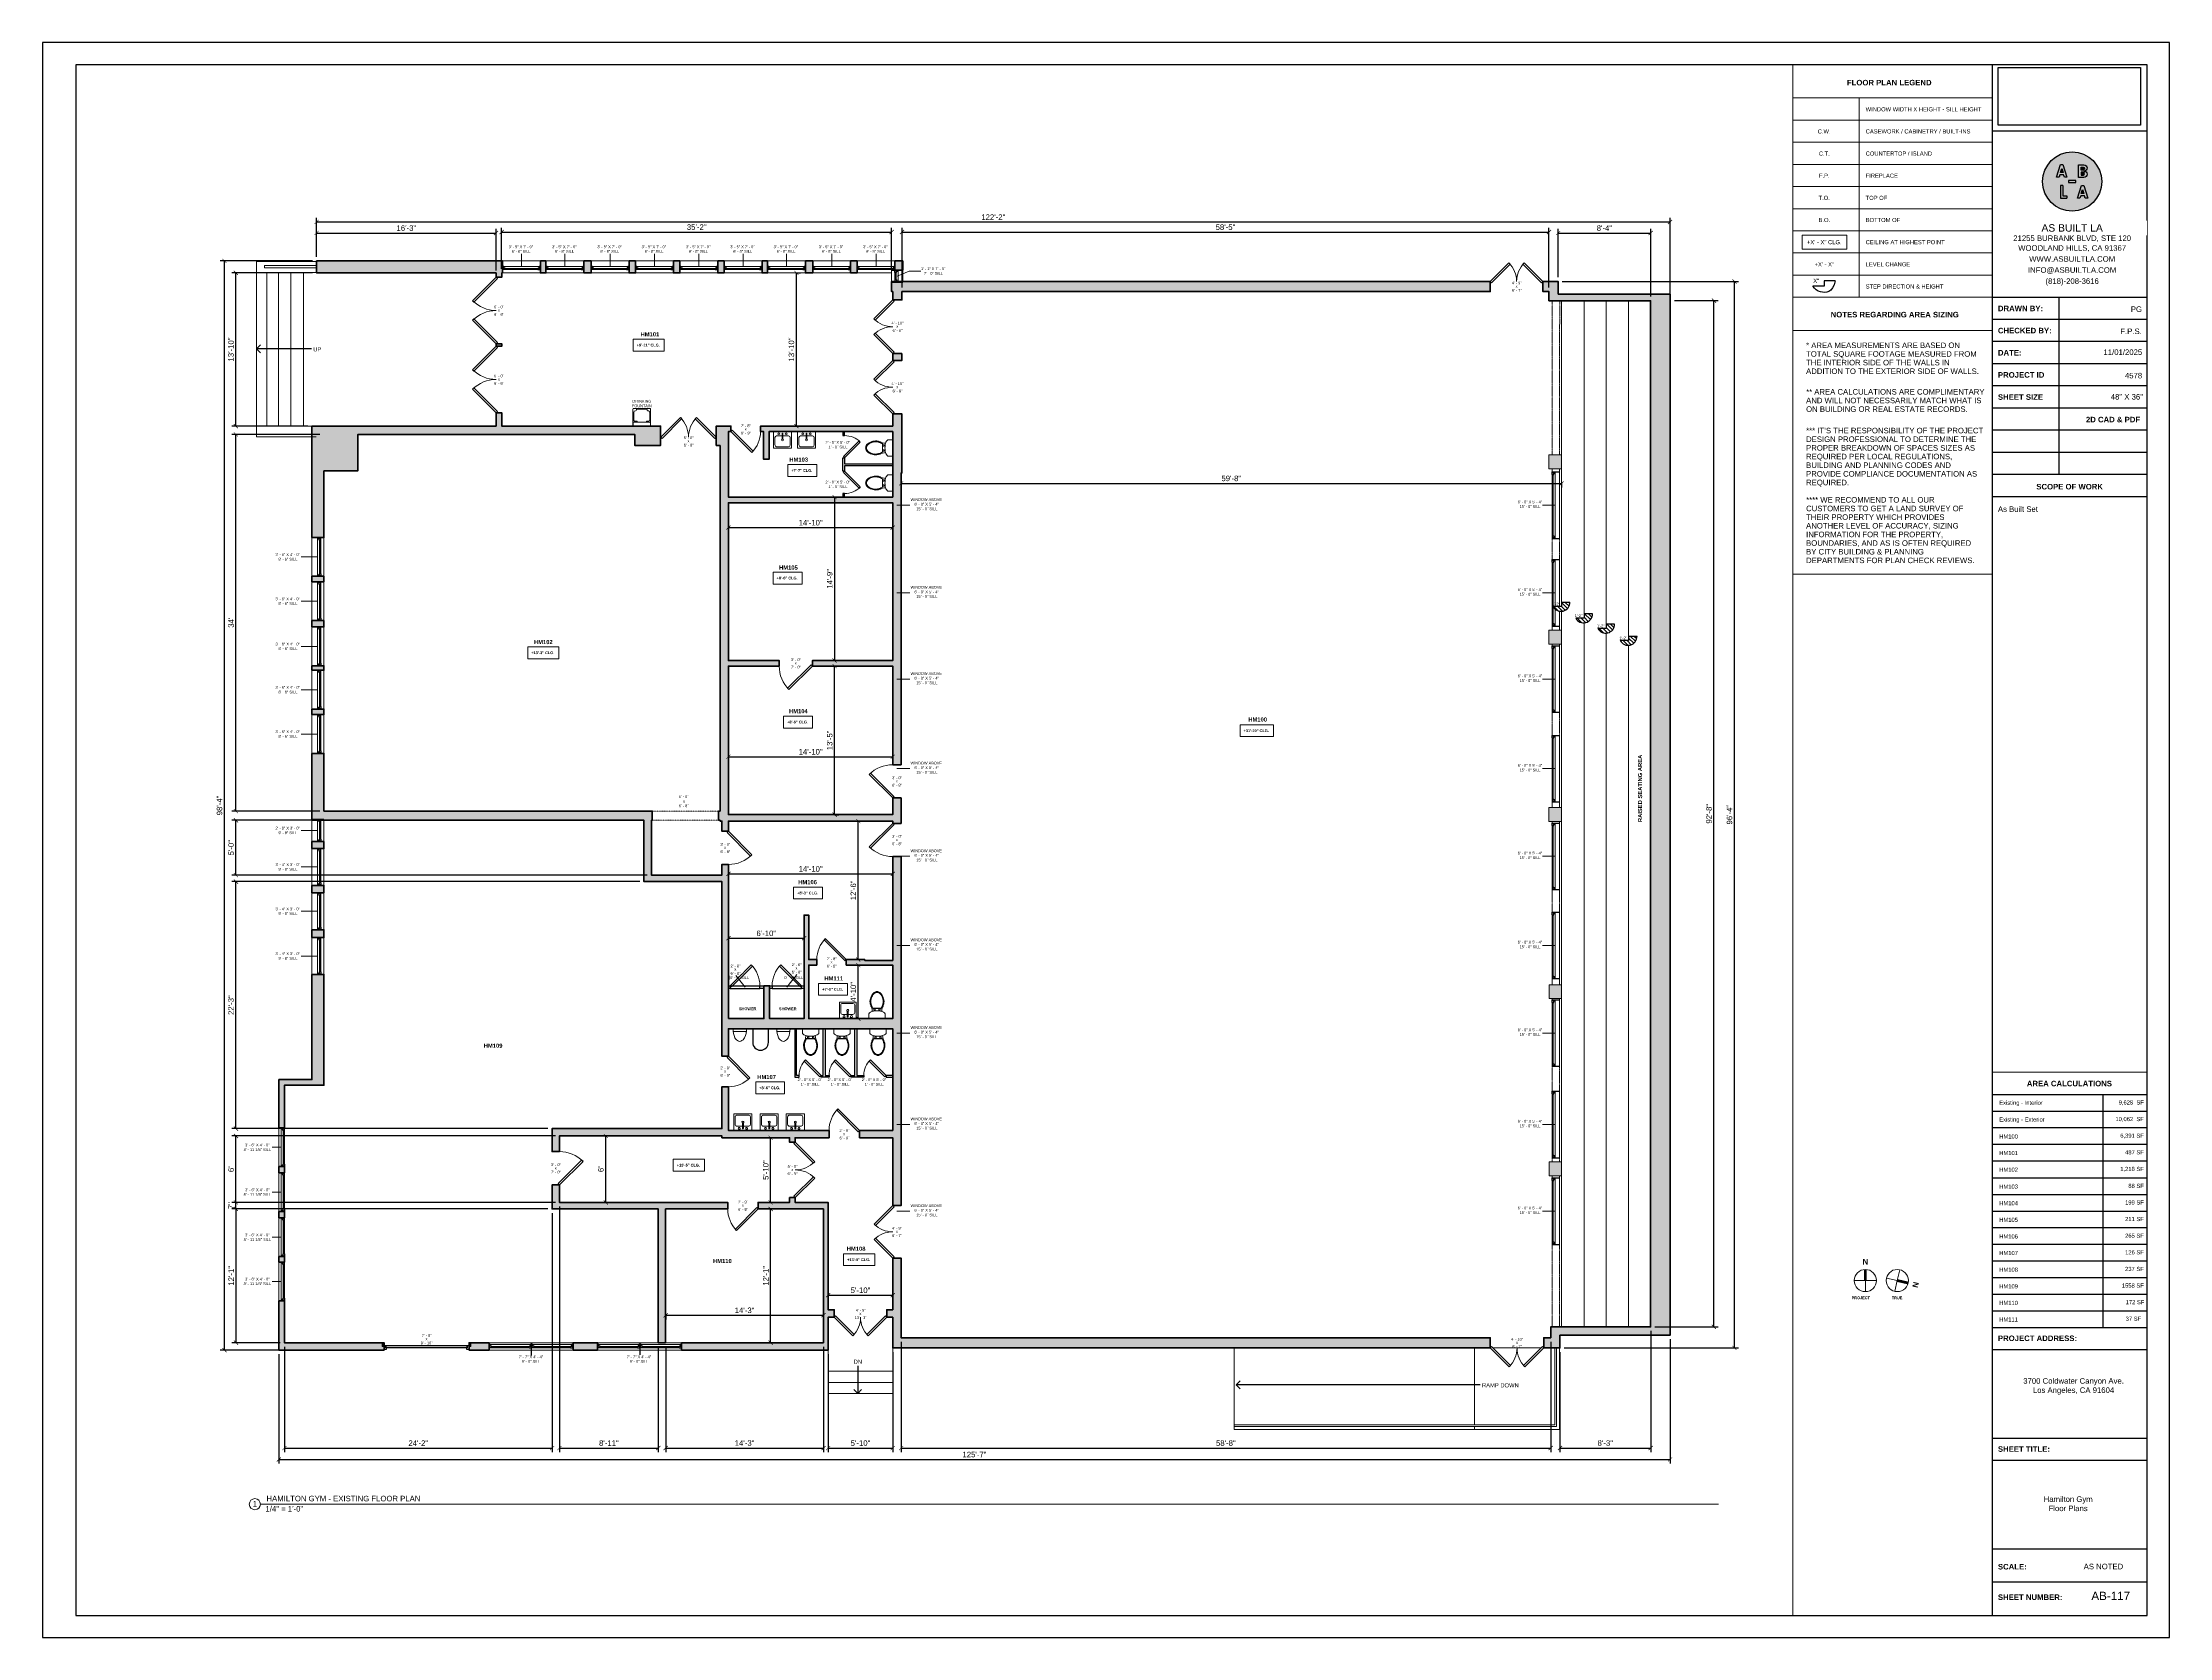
# Model space of a CAD drawing. Header units: inches. Extents: x -2078 to 106214, y -964 to 6385.
# Drawn here: x 72566 to 74870, y 2929 to 4657 of the extents above; entities that cross this region are included whole.
import ezdxf

# ---------------------------------------------------------------- set-up
doc = ezdxf.new("R2010")
doc.units = ezdxf.units.IN
doc.header["$MEASUREMENT"] = 0
doc.set_wipeout_variables(frame=1)
doc.linetypes.add('HIDDEN2', pattern=[0.1875, 0.125, -0.0625])
doc.linetypes.add('Overhead', pattern=[0.15625, 0.09375, -0.0625])
for name, color, linetype, lineweight in [('A-ANNO', 2, 'Continuous', 5), ('A-ANNO-DIMS', 1, 'Continuous', 9), ('A-COLS', 3, 'Continuous', 9), ('A-DETAIL-1', 4, 'Continuous', 40), ('A-DETAIL-2', 20, 'Continuous', 25), ('A-DETL-THIN', 151, 'Continuous', 9), ('A-DOOR', 1, 'Continuous', 18), ('A-DOOR-FRAM', 1, 'Continuous', 30), ('A-FIXT', 150, 'Continuous', 9), ('A-FLOR', 6, 'Continuous', 18), ('A-GENM', 13, 'Continuous', 9), ('A-GLAZ', 2, 'Continuous', 30), ('A-HIDDEN', 2, 'HIDDEN2', 18), ('A-WALL', 3, 'Continuous', 40), ('A-WINDOWS', 2, 'Continuous', 18)]:
    doc.layers.add(name, color=color, linetype=linetype, lineweight=lineweight)
doc.layers.add('A-HATCH', color=9, linetype='Continuous')
doc.layers.add('A-TB', color=7, linetype='Continuous')
doc.styles.add('Arial', font='arial.ttf')
doc.styles.add('Arial_1', font='arial.ttf', dxfattribs={"height": 0.0625})
doc.styles.add('Arial_2', font='arial.ttf', dxfattribs={"height": 3})
doc.styles.add('Arial_3', font='arial.ttf', dxfattribs={"height": 0.125})
doc.styles.add('Arial_4', font='arial.ttf', dxfattribs={"height": 3})
doc.styles.add('Arial_5', font='arial.ttf', dxfattribs={"height": 0.09375})
doc.styles.add('Arial_B', font='arialbd.ttf', dxfattribs={"height": 4.5})
doc.styles.add('Arial_B_1', font='arialbd.ttf', dxfattribs={"height": 3})
doc.styles.add('Arial_B_2', font='arialbd.ttf', dxfattribs={"height": 0.125})
doc.styles.add('Arial_B_3', font='arialbd.ttf', dxfattribs={"height": 0.0625})
doc.styles.add('JC', font='arial.ttf', dxfattribs={"height": 0.125})
doc.dimstyles.new('JC-DIMS', dxfattribs={"dimtxt": 0.125, "dimasz": 0.09375, "dimexe": 0.09375, "dimexo": 0.09375, "dimgap": 0.046875, "dimtad": 1, "dimdec": 1, "dimzin": 0, "dimdsep": 46, "dimlunit": 4, "dimtxsty": 'JC', "dimblk": 'ARCHTICK', "dimcen": 0.09, "dimclrd": 1, "dimclre": 1, "dimclrt": 256, "dimadec": 0, "dimazin": 0, "dimtfac": 1, "dimtdec": 1, "dimtofl": 0, "dimtmove": 1, "dimatfit": 3, "dimfxl": 1, "dimtolj": 1, "dimtzin": 0, "dimarcsym": 0})
picture_1 = doc.add_image_def('image1.png', size_in_pixel=(151, 61))
pattern_1 = [(135, (73407.1822, 3517.7044), (-2.12132, -2.12132), [])]

# ---------------------------------------------------------------- blocks, each defined once
blk = doc.blocks.new('JC_DOUBLE DOOR - DOUBLE DOOR-1454685-EXISTING FLOOR PLAN _HAMILTON GYM_')
at = {"layer": 'A-DOOR', "lineweight": 30}
for p, q in [((-28.5, 4), (-8.3, 24.2)), ((-8.3, 24.2), (-6.9, 22.7)), ((8.3, 24.2), (6.9, 22.7)), ((28.5, 4), (8.3, 24.2)), ((-27.1, 2.6), (-28.5, 4)), ((-6.9, 22.7), (-27.1, 2.6)), ((6.9, 22.7), (27.1, 2.6)), ((27.1, 2.6), (28.5, 4))]:
    blk.add_line(p, q, dxfattribs=at)
at = {"layer": 'A-DOOR', "lineweight": 9}
for centre, start, end in [((-28.5, 4), 360, 45), ((28.5, 4), 135, 180)]:
    blk.add_arc(centre, 28.5, start, end, dxfattribs=at)
blk = doc.blocks.new('JC_DOUBLE DOOR - DOUBLE DOOR-1488178-EXISTING FLOOR PLAN _HAMILTON GYM_')
at = {"layer": 'A-DOOR', "lineweight": 30}
for p, q in [((-28.5, 4.5), (-8.3, 24.7)), ((-6.9, 23.2), (-27.1, 3.1)), ((-8.3, 24.7), (-6.9, 23.2)), ((8.3, 24.7), (6.9, 23.2)), ((6.9, 23.2), (27.1, 3.1)), ((28.5, 4.5), (8.3, 24.7)), ((-27.1, 3.1), (-28.5, 4.5)), ((27.1, 3.1), (28.5, 4.5))]:
    blk.add_line(p, q, dxfattribs=at)
at = {"layer": 'A-DOOR', "lineweight": 9}
for centre, start, end in [((-28.5, 4.5), 360, 45), ((28.5, 4.5), 135, 180)]:
    blk.add_arc(centre, 28.5, start, end, dxfattribs=at)
blk = doc.blocks.new('JC_DOOR_SINGLE PANEL - SINGLE DOOR-1455085-EXISTING FLOOR PLAN _HAMILTON GYM_')
at = {"layer": 'A-DOOR', "lineweight": 30}
for p, q in [((-6.6, 25.6), (-8, 24.2)), ((-8, 24.2), (14.6, 1.6)), ((16, 3), (-6.6, 25.6)), ((14.6, 1.6), (16, 3))]:
    blk.add_line(p, q, dxfattribs=at)
at = {"layer": 'A-DOOR', "lineweight": 9}
blk.add_arc((16, 3), 32, 135, 180, dxfattribs=at)
blk = doc.blocks.new('JC_DOOR_SINGLE PANEL - SINGLE DOOR-1455289-EXISTING FLOOR PLAN _HAMILTON GYM_')
at = {"layer": 'A-DOOR', "lineweight": 30}
for p, q in [((-7.5, 29.5), (-8.9, 28)), ((-8.9, 28), (16.6, 2.6)), ((18, 4), (-7.5, 29.5)), ((16.6, 2.6), (18, 4))]:
    blk.add_line(p, q, dxfattribs=at)
at = {"layer": 'A-DOOR', "lineweight": 9}
blk.add_arc((18, 4), 36, 135, 180, dxfattribs=at)
blk = doc.blocks.new('JC_DOOR_SINGLE PANEL - SINGLE DOOR-1455489-EXISTING FLOOR PLAN _HAMILTON GYM_')
at = {"layer": 'A-DOOR', "lineweight": 30}
for p, q in [((-8.2, -25.4), (15.1, -2.1)), ((16.5, -3.5), (-6.8, -26.8)), ((15.1, -2.1), (16.5, -3.5)), ((-6.8, -26.8), (-8.2, -25.4))]:
    blk.add_line(p, q, dxfattribs=at)
at = {"layer": 'A-DOOR', "lineweight": 9}
blk.add_arc((16.5, -3.5), 33, 180, 225, dxfattribs=at)
blk = doc.blocks.new('JC_DOOR_SINGLE PANEL - SINGLE DOOR-1455605-EXISTING FLOOR PLAN _HAMILTON GYM_')
at = {"layer": 'A-DOOR', "lineweight": 30}
for p, q in [((-6.8, 27.3), (-8.2, 25.9)), ((-8.2, 25.9), (15.1, 2.6)), ((16.5, 4), (-6.8, 27.3)), ((15.1, 2.6), (16.5, 4))]:
    blk.add_line(p, q, dxfattribs=at)
at = {"layer": 'A-DOOR', "lineweight": 9}
blk.add_arc((16.5, 4), 33, 135, 180, dxfattribs=at)
blk = doc.blocks.new('JC_SINGLE DOOR-NO TRIM - SINGLE DOOR-1483069-EXISTING FLOOR PLAN _HAMILTON GYM_')
at = {"layer": 'A-DOOR', "lineweight": 30}
for p, q in [((-6.6, 24.1), (-8, 22.7)), ((16, 1.5), (-6.6, 24.1)), ((-8, 22.7), (14.6, 0.1)), ((14.6, 0.1), (16, 1.5))]:
    blk.add_line(p, q, dxfattribs=at)
at = {"layer": 'A-DOOR', "lineweight": 9}
blk.add_arc((16, 1.5), 32, 135, 180, dxfattribs=at)
blk = doc.blocks.new('JC_SINGLE DOOR-NO TRIM - SINGLE DOOR-1483070-EXISTING FLOOR PLAN _HAMILTON GYM_')
at = {"layer": 'A-DOOR', "lineweight": 30}
for p, q in [((-8, -22.7), (14.6, -0.1)), ((-6.6, -24.1), (-8, -22.7)), ((16, -1.5), (-6.6, -24.1)), ((14.6, -0.1), (16, -1.5))]:
    blk.add_line(p, q, dxfattribs=at)
at = {"layer": 'A-DOOR', "lineweight": 9}
blk.add_arc((16, -1.5), 32, 180, 225, dxfattribs=at)
blk = doc.blocks.new('JC_SINGLE DOOR-NO TRIM - SINGLE DOOR-1468841-EXISTING FLOOR PLAN _HAMILTON GYM_')
at = {"layer": 'A-DOOR', "lineweight": 30}
for p, q in [((-6.6, 25.6), (-8, 24.2)), ((-8, 24.2), (14.6, 1.6)), ((16, 3), (-6.6, 25.6)), ((14.6, 1.6), (16, 3))]:
    blk.add_line(p, q, dxfattribs=at)
at = {"layer": 'A-DOOR', "lineweight": 9}
blk.add_arc((16, 3), 32, 135, 180, dxfattribs=at)
blk = doc.blocks.new('JC_SINGLE DOOR-NO TRIM - SINGLE DOOR-1456410-EXISTING FLOOR PLAN _HAMILTON GYM_')
at = {"layer": 'A-DOOR', "lineweight": 30}
for p, q in [((-8.9, -27.5), (16.6, -2.1)), ((18, -3.5), (-7.5, -29)), ((16.6, -2.1), (18, -3.5)), ((-7.5, -29), (-8.9, -27.5))]:
    blk.add_line(p, q, dxfattribs=at)
at = {"layer": 'A-DOOR', "lineweight": 9}
blk.add_arc((18, -3.5), 36, 180, 225, dxfattribs=at)
blk = doc.blocks.new('JC_OPENING DOOR - OPENING DOOR-1456730-EXISTING FLOOR PLAN _HAMILTON GYM_')
at = {"layer": 'A-DOOR', "linetype": 'Overhead'}
for p, q in [((35.7, 5), (-36.3, 5)), ((-36.3, -5), (35.7, -5))]:
    blk.add_line(p, q, dxfattribs=at)
at = {"layer": 'A-DOOR'}
for p, q in [((-36.3, 5), (-36.3, -5)), ((35.7, -5), (35.7, 5))]:
    blk.add_line(p, q, dxfattribs=at)
blk = doc.blocks.new('JC_DOOR_SINGLE PANEL - SINGLE DOOR-1488180-EXISTING FLOOR PLAN _HAMILTON GYM_')
at = {"layer": 'A-DOOR', "lineweight": 30}
for p, q in [((-7.5, 30), (-8.9, 28.5)), ((-8.9, 28.5), (16.6, 3.1)), ((18, 4.5), (-7.5, 30)), ((16.6, 3.1), (18, 4.5))]:
    blk.add_line(p, q, dxfattribs=at)
at = {"layer": 'A-DOOR', "lineweight": 9}
blk.add_arc((18, 4.5), 36, 135, 180, dxfattribs=at)
blk = doc.blocks.new('JC_DOOR_SINGLE PANEL - SINGLE DOOR-1488181-EXISTING FLOOR PLAN _HAMILTON GYM_')
at = {"layer": 'A-DOOR', "lineweight": 30}
for p, q in [((-8.9, -28.5), (16.6, -3.1)), ((18, -4.5), (-7.5, -30)), ((16.6, -3.1), (18, -4.5)), ((-7.5, -30), (-8.9, -28.5))]:
    blk.add_line(p, q, dxfattribs=at)
at = {"layer": 'A-DOOR', "lineweight": 9}
blk.add_arc((18, -4.5), 36, 180, 225, dxfattribs=at)
blk = doc.blocks.new('JC_DOOR_SINGLE PANEL - SINGLE DOOR-1457404-EXISTING FLOOR PLAN _HAMILTON GYM_')
at = {"layer": 'A-DOOR', "lineweight": 30}
for p, q in [((-8.9, -27), (16.6, -1.6)), ((18, -3), (-7.5, -28.5)), ((16.6, -1.6), (18, -3)), ((-7.5, -28.5), (-8.9, -27))]:
    blk.add_line(p, q, dxfattribs=at)
at = {"layer": 'A-DOOR', "lineweight": 9}
blk.add_arc((18, -3), 36, 180, 225, dxfattribs=at)
blk = doc.blocks.new('JC_DOUBLE DOOR - DOUBLE DOOR-1458728-EXISTING FLOOR PLAN _HAMILTON GYM_')
at = {"layer": 'A-DOOR', "lineweight": 30}
for p, q in [((-30, 4.5), (-8.8, 25.7)), ((-7.4, 24.3), (-28.6, 3.1)), ((-8.8, 25.7), (-7.4, 24.3)), ((8.8, 25.7), (7.4, 24.3)), ((7.4, 24.3), (28.6, 3.1)), ((30, 4.5), (8.8, 25.7)), ((-28.6, 3.1), (-30, 4.5)), ((28.6, 3.1), (30, 4.5))]:
    blk.add_line(p, q, dxfattribs=at)
at = {"layer": 'A-DOOR', "lineweight": 9}
for centre, start, end in [((-30, 4.5), 360, 45), ((30, 4.5), 135, 180)]:
    blk.add_arc(centre, 30, start, end, dxfattribs=at)
blk = doc.blocks.new('JC_DOUBLE DOOR - DOUBLE DOOR-1459187-EXISTING FLOOR PLAN _HAMILTON GYM_')
at = {"layer": 'A-DOOR', "lineweight": 30}
for p, q in [((-36, 3), (-10.5, 28.5)), ((-9.1, 27), (-34.6, 1.6)), ((-10.5, 28.5), (-9.1, 27)), ((10.5, 28.5), (9.1, 27)), ((9.1, 27), (34.6, 1.6)), ((36, 3), (10.5, 28.5)), ((-34.6, 1.6), (-36, 3)), ((34.6, 1.6), (36, 3))]:
    blk.add_line(p, q, dxfattribs=at)
at = {"layer": 'A-DOOR', "lineweight": 9}
for centre, start, end in [((-36, 3), 0, 45), ((36, 3), 135, 180)]:
    blk.add_arc(centre, 36, start, end, dxfattribs=at)
blk = doc.blocks.new('JC_DOUBLE DOOR - DOUBLE DOOR-1460029-EXISTING FLOOR PLAN _HAMILTON GYM_')
at = {"layer": 'A-DOOR', "lineweight": 30}
for p, q in [((-29, 5), (-8.5, 25.5)), ((-7.1, 24.1), (-27.6, 3.6)), ((-8.5, 25.5), (-7.1, 24.1)), ((8.5, 25.5), (7.1, 24.1)), ((7.1, 24.1), (27.6, 3.6)), ((29, 5), (8.5, 25.5)), ((-27.6, 3.6), (-29, 5)), ((27.6, 3.6), (29, 5))]:
    blk.add_line(p, q, dxfattribs=at)
at = {"layer": 'A-DOOR', "lineweight": 9}
for centre, start, end in [((-29, 5), 360, 45), ((29, 5), 135, 180)]:
    blk.add_arc(centre, 29, start, end, dxfattribs=at)
blk = doc.blocks.new('BEST_Toilet-Floor_Mount-KOHLER-Cimarron-K-5310 - Not A Type-See Type Catalog-832360-EXISTING FLOOR PLAN _HAMILTON GYM_')
at = {"layer": 'A-FIXT'}
for p, q in [((8.8, -1), (-8.8, -1)), ((-8.8, -1), (-8.8, -6)), ((4.2, -11.5), (-4.3, -11.5)), ((4.2, -11.8), (-4.3, -11.8)), ((-3.5, -9.7), (-2, -9.7)), ((-3.5, -9.7), (-3.5, -11.5)), ((-2, -11.5), (-2, -9.7)), ((2, -9.7), (3.5, -9.7)), ((2, -9.7), (2, -11.5)), ((3.5, -11.5), (3.5, -9.7)), ((8.8, -6), (8.8, -1))]:
    blk.add_line(p, q, dxfattribs=at)
for centre, radius, start, end in [((-3.2, -1.6), 7.1, 217.5906, 254.5518), ((3.3, -18.8), 10.9, 157.4214, 190.5786), ((6.8, -18.7), 14.4, 188.417, 209.583), ((-3.3, -16.1), 3.75, 141.6816, 157.4214), ((-7.7, -12.7), 1.75, 321.6816, 345.6648), ((-51, -1.6), 46.5, 345.6648, 349.205), ((-23.4, -6.9), 18.4, 349.205, 354.9347), ((0.8, 24), 33, 259.7563, 268.6223), ((-4.3, -11.8), 0.299, 90, 175.6962), ((-0.8, 24), 33, 271.3777, 280.2437), ((4.2, -11.8), 0.299, 4.3025, 90), ((3.2, -1.6), 7.1, 285.4482, 322.4094), ((23.4, -6.9), 18.4, 185.0653, 190.795), ((51, -1.6), 46.5, 190.795, 194.3352), ((-6.8, -18.7), 14.4, 330.417, 351.583), ((7.7, -12.7), 1.75, 194.3352, 218.3184), ((3.3, -16.1), 3.75, 22.5786, 38.3184), ((-3.3, -18.8), 10.9, 349.4214, 22.5786), ((3.6, -20.6), 10.7, 209.583, 230.417), ((0.1, -24.8), 5.17, 230.417, 269.359), ((-0.1, -24.8), 5.17, 270.641, 309.583), ((-3.6, -20.6), 10.7, 309.583, 330.417)]:
    blk.add_arc(centre, radius, start, end, dxfattribs=at)
for centre, major_axis, ratio, start_param, end_param in [((2.5, -19.1), (-5.56, 7.41), 0.998758, 0.685563, 1.075947), ((10.2, -18), (-7.4, 15.3), 0.996871, 1.268614, 1.423842), ((10.5, -21.2), (-5.7, 16.6), 0.997479, 0.891055, 0.994325), ((14.8, -22.7), (-6.7, 21), 0.99726, 0.748253, 0.914402), ((-4.3, -11.9), (-0.144, 0), 0.998055, 4.719691, 5.772222), ((4.2, -11.9), (0.144, 0), 0.99807, 0.508647, 1.561187), ((-14.8, -22.7), (5.5, 21.4), 0.996876, 5.312572, 5.478562), ((-10.6, -21.2), (5.4, 16.7), 0.997344, 5.270344, 5.373801), ((-10.2, -18), (7.5, 15.3), 0.997058, 4.86643, 5.021783), ((-2.6, -19.1), (5.48, 7.47), 0.998725, 5.196526, 5.58692), ((5, -19.6), (-6.32, 9.77), 0.999003, 1.302763, 1.707421), ((5.4, -19.3), (-8.84, 8.28), 0.998783, 1.463765, 1.511024), ((-5.5, -19.3), (8.86, 8.26), 0.998854, 4.77451, 4.823535), ((-5.1, -19.6), (6.48, 9.66), 0.999368, 4.593631, 4.996279)]:
    blk.add_ellipse(centre, major_axis=major_axis, ratio=ratio, start_param=start_param, end_param=end_param, dxfattribs=at)
for points in [[(-6.7, -16.9), (-6.8, -17.5), (-7, -18.7), (-6.9, -19.9), (-6.8, -20.5)], [(-6.8, -20.5), (-6.8, -21), (-6.6, -21.8), (-6.4, -22.7), (-6.2, -23.1)], [(-6.1, -15.1), (-6.2, -15.4), (-6.4, -16), (-6.6, -16.6), (-6.7, -16.9)], [(-4.6, -11.8), (-4.9, -12.3), (-5.5, -13.4), (-5.9, -14.5), (-6.1, -15.1)], [(6.1, -15.1), (5.9, -14.5), (5.4, -13.4), (4.8, -12.3), (4.5, -11.8)], [(6.6, -16.9), (6.5, -16.6), (6.4, -16), (6.2, -15.4), (6.1, -15.1)], [(6.2, -23.1), (6.3, -22.7), (6.5, -21.8), (6.7, -21), (6.8, -20.5)], [(6.8, -20.5), (6.9, -19.9), (6.9, -18.7), (6.8, -17.5), (6.6, -16.9)], [(-6.2, -23.1), (-6, -23.9), (-5.3, -25.4), (-4.4, -26.7), (-3.9, -27.3)], [(-3.9, -27.3), (-3.8, -27.4), (-3.7, -27.5), (-3.6, -27.6), (-3.5, -27.7)], [(3.9, -27.3), (4.4, -26.7), (5.3, -25.4), (5.9, -23.9), (6.2, -23.1)]]:
    blk.add_open_spline(points, degree=3, dxfattribs=at)
for points, knots in [([(-3.5, -27.7), (-3.3, -27.9), (-2.9, -28.3), (-2.1, -28.8), (-0.9, -29.2), (0.4, -29.2), (1.3, -29), (2.1, -28.8), (2.6, -28.5), (3, -28.1), (3.3, -27.9), (3.5, -27.7)], [0, 0, 0, 0, 0.1, 0.2, 0.4, 0.55, 0.7, 0.775, 0.85, 0.925, 1, 1, 1, 1]), ([(-3.4, -27.6), (-3.2, -27.8), (-2.8, -28.1), (-2.2, -28.5), (-1.5, -28.8), (-0.5, -29), (0.7, -29), (1.9, -28.6), (2.8, -28.1), (3.1, -27.8), (3.3, -27.6)], [0, 0, 0, 0, 0.1, 0.2, 0.3, 0.4, 0.6, 0.8, 0.9, 1, 1, 1, 1]), ([(3.5, -27.7), (3.5, -27.6), (3.7, -27.5), (3.8, -27.3), (3.9, -27.3)], [-1.50814179, -1.50814179, -1.50814179, -1.50814179, -1.48416303, -1.45965057, -1.45965057, -1.45965057, -1.45965057])]:
    blk.add_open_spline(points, degree=3, knots=knots, dxfattribs=at)
blk = doc.blocks.new('JC_DOOR_SINGLE PANEL - SINGLE DOOR-1483001-EXISTING FLOOR PLAN _HAMILTON GYM_')
at = {"layer": 'A-DOOR', "lineweight": 30}
for p, q in [((-5, 18), (-6.4, 16.6)), ((-6.4, 16.6), (10.6, -0.4)), ((12, 1), (-5, 18)), ((10.6, -0.4), (12, 1))]:
    blk.add_line(p, q, dxfattribs=at)
at = {"layer": 'A-DOOR', "lineweight": 9}
blk.add_arc((12, 1), 24, 135, 180, dxfattribs=at)
blk = doc.blocks.new('JC_DOOR_SINGLE PANEL - SINGLE DOOR-1483002-EXISTING FLOOR PLAN _HAMILTON GYM_')
at = {"layer": 'A-DOOR', "lineweight": 30}
for p, q in [((-6.4, -16.6), (10.6, 0.4)), ((10.6, 0.4), (12, -1)), ((-5, -18), (-6.4, -16.6)), ((12, -1), (-5, -18))]:
    blk.add_line(p, q, dxfattribs=at)
at = {"layer": 'A-DOOR', "lineweight": 9}
blk.add_arc((12, -1), 24, 180, 225, dxfattribs=at)
blk = doc.blocks.new('JC_DOUBLE DOOR - DOUBLE DOOR-1464979-EXISTING FLOOR PLAN _HAMILTON GYM_')
at = {"layer": 'A-DOOR', "lineweight": 30}
for p, q in [((-29, 5.5), (-8.5, 26)), ((-7.1, 24.6), (-27.6, 4.1)), ((-8.5, 26), (-7.1, 24.6)), ((8.5, 26), (7.1, 24.6)), ((7.1, 24.6), (27.6, 4.1)), ((29, 5.5), (8.5, 26)), ((-27.6, 4.1), (-29, 5.5)), ((27.6, 4.1), (29, 5.5))]:
    blk.add_line(p, q, dxfattribs=at)
at = {"layer": 'A-DOOR', "lineweight": 9}
for centre, start, end in [((-29, 5.5), 360, 45), ((29, 5.5), 135, 180)]:
    blk.add_arc(centre, 29, start, end, dxfattribs=at)
blk = doc.blocks.new('JC_DOUBLE DOOR - DOUBLE DOOR-1465132-EXISTING FLOOR PLAN _HAMILTON GYM_')
at = {"layer": 'A-DOOR', "lineweight": 30}
for p, q in [((-28.5, 5.5), (-8.3, 25.7)), ((-6.9, 24.2), (-27.1, 4.1)), ((-8.3, 25.7), (-6.9, 24.2)), ((8.3, 25.7), (6.9, 24.2)), ((6.9, 24.2), (27.1, 4.1)), ((28.5, 5.5), (8.3, 25.7)), ((-27.1, 4.1), (-28.5, 5.5)), ((27.1, 4.1), (28.5, 5.5))]:
    blk.add_line(p, q, dxfattribs=at)
at = {"layer": 'A-DOOR', "lineweight": 9}
for centre, start, end in [((-28.5, 5.5), 360, 45), ((28.5, 5.5), 135, 180)]:
    blk.add_arc(centre, 28.5, start, end, dxfattribs=at)
blk = doc.blocks.new('JC_FIXED WINDOW - MUNTIN - FIXED WINDOW-1466922-EXISTING FLOOR PLAN _HAMILTON GYM_')
at = {"layer": 'A-GLAZ'}
for p, q in [((-36, 4), (-36, -4)), ((-33.25, 4), (-36, 4)), ((-36, 0.5), (-34.75, 0.5)), ((-35.5, 4), (-35.5, 2.25)), ((-35.5, 2.25), (-34.75, 2.25)), ((-33.25, 2.25), (-34.75, 2.25)), ((-34.75, 2.25), (-34.75, 0.5)), ((-33.25, 4), (-33.25, 2.25)), ((33.25, 4), (36, 4)), ((33.25, 4), (33.25, 2.25)), ((33.25, 2.25), (35.5, 2.25)), ((34.75, 2.25), (34.75, 0.5)), ((34.75, 0.5), (36, 0.5)), ((35.5, 4), (35.5, 2.25)), ((36, 4), (36, -4))]:
    blk.add_line(p, q, dxfattribs=at)
at = {"layer": 'A-GLAZ', "lineweight": 9}
for p, q in [((34.75, 0.5), (-34.75, 0.5)), ((33.25, 4), (-33.25, 4))]:
    blk.add_line(p, q, dxfattribs=at)
at = {"layer": 'A-GLAZ', "lineweight": 40}
blk.add_line((-33.25, 3.125), (33.25, 3.125), dxfattribs=at)
at = {"layer": 'A-WINDOWS'}
for p, q in [((36, 4), (-36, 4)), ((-36, -4), (36, -4))]:
    blk.add_line(p, q, dxfattribs=at)
blk = doc.blocks.new('JC_FIXED WINDOW - MUNTIN - FIXED WINDOW-V1-EXISTING FLOOR PLAN _HAMILTON GYM_')
at = {"layer": 'A-GLAZ'}
for p, q in [((-36, 4), (-36, -4)), ((-33.3, 4), (-36, 4)), ((-36, 0.5), (-34.8, 0.5)), ((-35.5, 4), (-35.5, 2.2)), ((-35.5, 2.2), (-34.8, 2.2)), ((-33.3, 2.2), (-34.8, 2.2)), ((-34.8, 2.2), (-34.8, 0.5)), ((-33.3, 4), (-33.3, 2.2)), ((33.3, 4), (36, 4)), ((33.3, 4), (33.3, 2.2)), ((33.3, 2.2), (35.5, 2.2)), ((34.8, 2.2), (34.8, 0.5)), ((34.8, 0.5), (36, 0.5)), ((35.5, 4), (35.5, 2.2)), ((36, 4), (36, -4))]:
    blk.add_line(p, q, dxfattribs=at)
at = {"layer": 'A-GLAZ', "lineweight": 9}
for p, q in [((-17.8, 0.5), (-34.8, 0.5)), ((33.3, 4), (-33.3, 4)), ((34.8, 0.5), (-15, 0.5))]:
    blk.add_line(p, q, dxfattribs=at)
at = {"layer": 'A-GLAZ', "lineweight": 40}
blk.add_line((-33.3, 3.1), (33.3, 3.1), dxfattribs=at)
at = {"layer": 'A-WINDOWS'}
for p, q in [((36, 4), (-36, 4)), ((-36, -4), (-19.9, -4)), ((-15, -4), (36, -4))]:
    blk.add_line(p, q, dxfattribs=at)
blk = doc.blocks.new('JC_DOUBLE DOOR - DOUBLE DOOR-1471685-EXISTING FLOOR PLAN _HAMILTON GYM_')
at = {"layer": 'A-DOOR', "lineweight": 30}
for p, q in [((-30, 3), (-8.8, 24.2)), ((-8.8, 24.2), (-7.4, 22.8)), ((8.8, 24.2), (7.4, 22.8)), ((30, 3), (8.8, 24.2)), ((-28.6, 1.6), (-30, 3)), ((-7.4, 22.8), (-28.6, 1.6)), ((7.4, 22.8), (28.6, 1.6)), ((28.6, 1.6), (30, 3))]:
    blk.add_line(p, q, dxfattribs=at)
at = {"layer": 'A-DOOR', "lineweight": 9}
for centre, start, end in [((-30, 3), 360, 45), ((30, 3), 135, 180)]:
    blk.add_arc(centre, 30, start, end, dxfattribs=at)
blk = doc.blocks.new('JC_FIXED WINDOW - MUNTIN - FIXED WINDOW-1473784-EXISTING FLOOR PLAN _HAMILTON GYM_')
at = {"layer": 'A-GLAZ'}
for p, q in [((-20.5, 6.5), (-20.5, -6.5)), ((-17.75, 3), (-20.5, 3)), ((-20, 3), (-20, 1.25)), ((-20, 1.25), (-19.25, 1.25)), ((-17.75, 1.25), (-19.25, 1.25)), ((-19.25, 1.25), (-19.25, -0.5)), ((-17.75, 3), (-17.75, 1.25)), ((17.75, 3), (20.5, 3)), ((17.75, 3), (17.75, 1.25)), ((17.75, 1.25), (20, 1.25)), ((19.25, 1.25), (19.25, -0.5)), ((20, 3), (20, 1.25)), ((20.5, 6.5), (20.5, -6.5)), ((-20.5, -0.5), (-19.25, -0.5)), ((19.25, -0.5), (20.5, -0.5))]:
    blk.add_line(p, q, dxfattribs=at)
at = {"layer": 'A-GLAZ', "lineweight": 9}
for p, q in [((17.75, 3), (-17.75, 3)), ((19.25, -0.5), (-19.25, -0.5))]:
    blk.add_line(p, q, dxfattribs=at)
at = {"layer": 'A-GLAZ', "lineweight": 40}
blk.add_line((-17.75, 2.125), (17.75, 2.125), dxfattribs=at)
at = {"layer": 'A-WINDOWS'}
for p, q in [((20.5, 6.5), (-20.5, 6.5)), ((-20.5, -6.5), (20.5, -6.5))]:
    blk.add_line(p, q, dxfattribs=at)
blk = doc.blocks.new('JC_FIXED WINDOW - MUNTIN - FIXED WINDOW-V2-EXISTING FLOOR PLAN _HAMILTON GYM_')
at = {"layer": 'A-GLAZ'}
for p, q in [((-20.5, 3.5), (-20.5, -6.5)), ((-17.75, 3), (-20.5, 3)), ((-20, 3), (-20, 1.25)), ((-20, 1.25), (-19.25, 1.25)), ((-17.75, 1.25), (-19.25, 1.25)), ((-19.25, 1.25), (-19.25, -0.5)), ((-17.75, 3), (-17.75, 1.25)), ((17.75, 3), (20.5, 3)), ((17.75, 3), (17.75, 1.25)), ((17.75, 1.25), (20, 1.25)), ((19.25, 1.25), (19.25, -0.5)), ((20, 3), (20, 1.25)), ((20.5, 6.5), (20.5, -6.5)), ((-20.5, -0.5), (-19.25, -0.5)), ((19.25, -0.5), (20.5, -0.5))]:
    blk.add_line(p, q, dxfattribs=at)
at = {"layer": 'A-GLAZ', "lineweight": 9}
for p, q in [((17.75, 3), (-17.75, 3)), ((19.25, -0.5), (-19.25, -0.5))]:
    blk.add_line(p, q, dxfattribs=at)
at = {"layer": 'A-GLAZ', "lineweight": 40}
blk.add_line((-17.75, 2.125), (17.75, 2.125), dxfattribs=at)
at = {"layer": 'A-WINDOWS'}
for p, q in [((20.5, 6.5), (-16.945, 6.5)), ((-20.5, -6.5), (20.5, -6.5))]:
    blk.add_line(p, q, dxfattribs=at)
blk = doc.blocks.new('JC_FIXED WINDOW - MUNTIN - FIXED WINDOW-1473789-EXISTING FLOOR PLAN _HAMILTON GYM_')
at = {"layer": 'A-GLAZ'}
for p, q in [((-6.5, 6), (-6.5, -6)), ((-3.75, 2.5), (-6.5, 2.5)), ((-6, 2.5), (-6, 0.75)), ((-6, 0.75), (-5.25, 0.75)), ((-3.75, 0.75), (-5.25, 0.75)), ((-5.25, 0.75), (-5.25, -1)), ((-3.75, 2.5), (-3.75, 0.75)), ((3.75, 2.5), (6.5, 2.5)), ((3.75, 2.5), (3.75, 0.75)), ((3.75, 0.75), (6, 0.75)), ((5.25, 0.75), (5.25, -1)), ((6, 2.5), (6, 0.75)), ((6.5, 6), (6.5, -6)), ((-6.5, -1), (-5.25, -1)), ((5.25, -1), (6.5, -1))]:
    blk.add_line(p, q, dxfattribs=at)
at = {"layer": 'A-GLAZ', "lineweight": 9}
for p, q in [((3.75, 2.5), (-3.75, 2.5)), ((5.25, -1), (-5.25, -1))]:
    blk.add_line(p, q, dxfattribs=at)
at = {"layer": 'A-GLAZ', "lineweight": 40}
blk.add_line((-3.75, 1.625), (3.75, 1.625), dxfattribs=at)
at = {"layer": 'A-WINDOWS'}
for p, q in [((6.5, 6), (-6.5, 6)), ((-6.5, -6), (6.5, -6))]:
    blk.add_line(p, q, dxfattribs=at)
blk = doc.blocks.new('JC_FIXED WINDOW - MUNTIN - FIXED WINDOW-1475677-EXISTING FLOOR PLAN _HAMILTON GYM_')
at = {"layer": 'A-GLAZ'}
for p, q in [((-21, 6.5), (-21, -6.5)), ((-18.25, 3), (-21, 3)), ((-20.5, 3), (-20.5, 1.25)), ((-20.5, 1.25), (-19.75, 1.25)), ((-18.25, 1.25), (-19.75, 1.25)), ((-19.75, 1.25), (-19.75, -0.5)), ((-18.25, 3), (-18.25, 1.25)), ((18.25, 3), (21, 3)), ((18.25, 3), (18.25, 1.25)), ((18.25, 1.25), (20.5, 1.25)), ((19.75, 1.25), (19.75, -0.5)), ((20.5, 3), (20.5, 1.25)), ((21, 6.5), (21, -6.5)), ((-21, -0.5), (-19.75, -0.5)), ((19.75, -0.5), (21, -0.5))]:
    blk.add_line(p, q, dxfattribs=at)
at = {"layer": 'A-GLAZ', "lineweight": 9}
for p, q in [((18.25, 3), (-18.25, 3)), ((19.75, -0.5), (-19.75, -0.5))]:
    blk.add_line(p, q, dxfattribs=at)
at = {"layer": 'A-GLAZ', "lineweight": 40}
blk.add_line((-18.25, 2.125), (18.25, 2.125), dxfattribs=at)
at = {"layer": 'A-WINDOWS'}
for p, q in [((21, 6.5), (-21, 6.5)), ((-21, -6.5), (21, -6.5))]:
    blk.add_line(p, q, dxfattribs=at)
blk = doc.blocks.new('JC_FIXED WINDOW - MUNTIN - FIXED WINDOW-1493714-EXISTING FLOOR PLAN _HAMILTON GYM_')
at = {"layer": 'A-GLAZ'}
for p, q in [((-12, 6.5), (-12, -6.5)), ((-9.25, 3), (-12, 3)), ((-11.5, 3), (-11.5, 1.25)), ((-11.5, 1.25), (-10.75, 1.25)), ((-9.25, 1.25), (-10.75, 1.25)), ((-10.75, 1.25), (-10.75, -0.5)), ((-9.25, 3), (-9.25, 1.25)), ((9.25, 3), (12, 3)), ((9.25, 3), (9.25, 1.25)), ((9.25, 1.25), (11.5, 1.25)), ((10.75, 1.25), (10.75, -0.5)), ((11.5, 3), (11.5, 1.25)), ((12, 6.5), (12, -6.5)), ((-12, -0.5), (-10.75, -0.5)), ((10.75, -0.5), (12, -0.5))]:
    blk.add_line(p, q, dxfattribs=at)
at = {"layer": 'A-GLAZ', "lineweight": 9}
for p, q in [((9.25, 3), (-9.25, 3)), ((10.75, -0.5), (-10.75, -0.5))]:
    blk.add_line(p, q, dxfattribs=at)
at = {"layer": 'A-GLAZ', "lineweight": 40}
blk.add_line((-9.25, 2.125), (9.25, 2.125), dxfattribs=at)
at = {"layer": 'A-WINDOWS'}
for p, q in [((12, 6.5), (-12, 6.5)), ((-12, -6.5), (12, -6.5))]:
    blk.add_line(p, q, dxfattribs=at)
blk = doc.blocks.new('JC_KITCHEN SINK - SINK-1475927-EXISTING FLOOR PLAN _HAMILTON GYM_')
at = {"layer": 'A-FIXT'}
for p, q in [((-9.2, 9), (-9.2, -8.9)), ((-7.7, 2.5), (-7.7, -5.4)), ((0.1, 4.5), (-5.7, 4.5)), ((0.1, 6.8), (0.1, 2.1)), ((1.1, 6.8), (1.1, 2.1)), ((7, 4.5), (1.1, 4.5)), ((9, -5.4), (9, 2.5)), ((10.5, -8.9), (10.5, 9)), ((-9.2, -8.9), (10.5, -8.9)), ((-5.7, -7.4), (7, -7.4))]:
    blk.add_line(p, q, dxfattribs=at)
for centre, radius, start, end in [((-5.7, 2.5), 2, 90, 180), ((-3.4, 6.8), 1, 360, 180), ((-3.4, 6.8), 1, 180, 0), ((0.6, 0), 1, 360, 180), ((0.6, 0), 1, 180, 0), ((0.6, 6.8), 0.5, 360, 180), ((0.6, 2.1), 0.5, 180, 0), ((4.6, 6.8), 1, 360, 180), ((4.6, 6.8), 1, 180, 360), ((7, 2.5), 2, 360, 90), ((-5.7, -5.4), 2, 180, 270), ((7, -5.4), 2, 270, 0)]:
    blk.add_arc(centre, radius, start, end, dxfattribs=at)
blk = doc.blocks.new('JC_KITCHEN SINK - SINK-V3-EXISTING FLOOR PLAN _HAMILTON GYM_')
at = {"layer": 'A-FIXT'}
for p, q in [((10.5, 9), (-9.2, 9)), ((-9.2, 9), (-9.2, -8.9)), ((-7.7, 2.5), (-7.7, -5.4)), ((0.1, 4.5), (-5.7, 4.5)), ((0.1, 6.8), (0.1, 2.1)), ((1.1, 6.8), (1.1, 2.1)), ((7, 4.5), (1.1, 4.5)), ((9, -5.4), (9, 2.5)), ((10.5, -8.9), (10.5, 9)), ((-9.2, -8.9), (10.5, -8.9)), ((-5.7, -7.4), (7, -7.4))]:
    blk.add_line(p, q, dxfattribs=at)
for centre, radius, start, end in [((-5.7, 2.5), 2, 90, 180), ((-3.4, 6.8), 1, 360, 180), ((-3.4, 6.8), 1, 180, 0), ((0.6, 0), 1, 360, 180), ((0.6, 0), 1, 180, 0), ((0.6, 6.8), 0.5, 360, 180), ((0.6, 2.1), 0.5, 180, 0), ((4.6, 6.8), 1, 360, 180), ((4.6, 6.8), 1, 180, 360), ((7, 2.5), 2, 360, 90), ((-5.7, -5.4), 2, 180, 270), ((7, -5.4), 2, 270, 0)]:
    blk.add_arc(centre, radius, start, end, dxfattribs=at)
blk = doc.blocks.new('BEST_Toilet-Floor_Mount-KOHLER-Cimarron-K-5310 - Not A Type-See Type Catalog-V4-EXISTING FLOOR PLAN _HAMILTON GYM_')
at = {"layer": 'A-FIXT'}
for p, q in [((-8.8, -1), (-8.8, -6)), ((4.2, -11.5), (-4.3, -11.5)), ((4.2, -11.8), (-4.3, -11.8)), ((-3.5, -9.7), (-2, -9.7)), ((-3.5, -9.7), (-3.5, -11.5)), ((-2, -11.5), (-2, -9.7)), ((2, -9.7), (3.5, -9.7)), ((2, -9.7), (2, -11.5)), ((3.5, -11.5), (3.5, -9.7)), ((8.8, -6), (8.8, -1))]:
    blk.add_line(p, q, dxfattribs=at)
for centre, radius, start, end in [((-3.2, -1.6), 7.1, 217.5906, 254.5518), ((3.3, -18.8), 10.9, 157.4214, 190.5786), ((6.8, -18.7), 14.4, 188.417, 209.583), ((-3.3, -16.1), 3.75, 141.6816, 157.4214), ((-7.7, -12.7), 1.75, 321.6816, 345.6648), ((-51, -1.6), 46.5, 345.6648, 349.205), ((-23.4, -6.9), 18.4, 349.205, 354.9347), ((0.8, 24), 33, 259.7563, 268.6223), ((-4.3, -11.8), 0.299, 90, 175.6962), ((-0.8, 24), 33, 271.3777, 280.2437), ((4.2, -11.8), 0.299, 4.3025, 90), ((3.2, -1.6), 7.1, 285.4482, 322.4094), ((23.4, -6.9), 18.4, 185.0653, 190.795), ((51, -1.6), 46.5, 190.795, 194.3352), ((-6.8, -18.7), 14.4, 330.417, 351.583), ((7.7, -12.7), 1.75, 194.3352, 218.3184), ((3.3, -16.1), 3.75, 22.5786, 38.3184), ((-3.3, -18.8), 10.9, 349.4214, 22.5786), ((3.6, -20.6), 10.7, 209.583, 230.417), ((0.1, -24.8), 5.17, 230.417, 269.359), ((-0.1, -24.8), 5.17, 270.641, 309.583), ((-3.6, -20.6), 10.7, 309.583, 330.417)]:
    blk.add_arc(centre, radius, start, end, dxfattribs=at)
for centre, major_axis, ratio, start_param, end_param in [((2.5, -19.1), (-5.56, 7.41), 0.998758, 0.685563, 1.075947), ((10.2, -18), (-7.4, 15.3), 0.996871, 1.268614, 1.423842), ((10.5, -21.2), (-5.7, 16.6), 0.997479, 0.891055, 0.994325), ((14.8, -22.7), (-6.7, 21), 0.99726, 0.748253, 0.914402), ((-4.3, -11.9), (-0.144, 0), 0.998055, 4.719691, 5.772222), ((4.2, -11.9), (0.144, 0), 0.99807, 0.508647, 1.561187), ((-14.8, -22.7), (5.5, 21.4), 0.996876, 5.312572, 5.478562), ((-10.6, -21.2), (5.4, 16.7), 0.997344, 5.270344, 5.373801), ((-10.2, -18), (7.5, 15.3), 0.997058, 4.86643, 5.021783), ((-2.6, -19.1), (5.48, 7.47), 0.998725, 5.196526, 5.58692), ((5, -19.6), (-6.32, 9.77), 0.999003, 1.302763, 1.707421), ((5.4, -19.3), (-8.84, 8.28), 0.998783, 1.463765, 1.511024), ((-5.5, -19.3), (8.86, 8.26), 0.998854, 4.77451, 4.823535), ((-5.1, -19.6), (6.48, 9.66), 0.999368, 4.593631, 4.996279)]:
    blk.add_ellipse(centre, major_axis=major_axis, ratio=ratio, start_param=start_param, end_param=end_param, dxfattribs=at)
for points in [[(-6.7, -16.9), (-6.8, -17.5), (-7, -18.7), (-6.9, -19.9), (-6.8, -20.5)], [(-6.8, -20.5), (-6.8, -21), (-6.6, -21.8), (-6.4, -22.7), (-6.2, -23.1)], [(-6.1, -15.1), (-6.2, -15.4), (-6.4, -16), (-6.6, -16.6), (-6.7, -16.9)], [(-4.6, -11.8), (-4.9, -12.3), (-5.5, -13.4), (-5.9, -14.5), (-6.1, -15.1)], [(6.1, -15.1), (5.9, -14.5), (5.4, -13.4), (4.8, -12.3), (4.5, -11.8)], [(6.6, -16.9), (6.5, -16.6), (6.4, -16), (6.2, -15.4), (6.1, -15.1)], [(6.2, -23.1), (6.3, -22.7), (6.5, -21.8), (6.7, -21), (6.8, -20.5)], [(6.8, -20.5), (6.9, -19.9), (6.9, -18.7), (6.8, -17.5), (6.6, -16.9)], [(-6.2, -23.1), (-6, -23.9), (-5.3, -25.4), (-4.4, -26.7), (-3.9, -27.3)], [(-3.9, -27.3), (-3.8, -27.4), (-3.7, -27.5), (-3.6, -27.6), (-3.5, -27.7)], [(3.9, -27.3), (4.4, -26.7), (5.3, -25.4), (5.9, -23.9), (6.2, -23.1)]]:
    blk.add_open_spline(points, degree=3, dxfattribs=at)
for points, knots in [([(-3.5, -27.7), (-3.3, -27.9), (-2.9, -28.3), (-2.1, -28.8), (-0.9, -29.2), (0.4, -29.2), (1.3, -29), (2.1, -28.8), (2.6, -28.5), (3, -28.1), (3.3, -27.9), (3.5, -27.7)], [0, 0, 0, 0, 0.1, 0.2, 0.4, 0.55, 0.7, 0.775, 0.85, 0.925, 1, 1, 1, 1]), ([(-3.4, -27.6), (-3.2, -27.8), (-2.8, -28.1), (-2.2, -28.5), (-1.5, -28.8), (-0.5, -29), (0.7, -29), (1.9, -28.6), (2.8, -28.1), (3.1, -27.8), (3.3, -27.6)], [0, 0, 0, 0, 0.1, 0.2, 0.3, 0.4, 0.6, 0.8, 0.9, 1, 1, 1, 1]), ([(3.5, -27.7), (3.5, -27.6), (3.7, -27.5), (3.8, -27.3), (3.9, -27.3)], [-1.50814179, -1.50814179, -1.50814179, -1.50814179, -1.48416303, -1.45965057, -1.45965057, -1.45965057, -1.45965057])]:
    blk.add_open_spline(points, degree=3, knots=knots, dxfattribs=at)
blk = doc.blocks.new('Sanitary-Equipment_Duravit_Urinal-Ben_084737 - 084737 White Alpin-1480510-EXISTING FLOOR PLAN _HAMILTON GYM_')
at = {"layer": 'A-GENM'}
blk.add_line((11.6, 8.6), (-1.7, 8.6), dxfattribs=at)
for centre, radius, start, end in [((18.2, 6.2), 20.5, 154.1354, 181.8646), ((-1.7, 9.1), 0.441, 180, 270), ((7, 11.6), 8.11, 113.3348, 154.1354), ((4.9, 16.4), 2.91, 66.6652, 113.3348), ((2.9, 11.6), 8.11, 25.8646, 66.6652), ((-8.3, 6.2), 20.5, 358.1354, 25.8646), ((11.6, 9.1), 0.441, 270, 360)]:
    blk.add_arc(centre, radius, start, end, dxfattribs=at)
blk = doc.blocks.new('JC_KITCHEN SINK - SINK-1484501-EXISTING FLOOR PLAN _HAMILTON GYM_')
at = {"layer": 'A-FIXT'}
for p, q in [((-8.5, 9), (-8.5, -8.9)), ((-7, 2.5), (-7, -5.4)), ((0.1, 4.5), (-5, 4.5)), ((0.1, 6.8), (0.1, 2.1)), ((1.1, 6.8), (1.1, 2.1)), ((6.2, 4.5), (1.1, 4.5)), ((8.2, -5.4), (8.2, 2.5)), ((9.7, -8.9), (9.7, 9)), ((-8.5, -8.9), (9.7, -8.9)), ((-5, -7.4), (6.2, -7.4))]:
    blk.add_line(p, q, dxfattribs=at)
for centre, radius, start, end in [((-5, 2.5), 2, 90, 180), ((-3.4, 6.8), 1, 360, 180), ((-3.4, 6.8), 1, 180, 0), ((0.6, 0), 1, 360, 180), ((0.6, 0), 1, 180, 0), ((0.6, 6.8), 0.5, 360, 180), ((0.6, 2.1), 0.5, 180, 0), ((4.6, 6.8), 1, 360, 180), ((4.6, 6.8), 1, 180, 360), ((6.2, 2.5), 2, 360, 90), ((-5, -5.4), 2, 180, 270), ((6.2, -5.4), 2, 270, 0)]:
    blk.add_arc(centre, radius, start, end, dxfattribs=at)
blk = doc.blocks.new('JC_FIXED WINDOW - MUNTIN - FIXED WINDOW-1485968-EXISTING FLOOR PLAN _HAMILTON GYM_')
at = {"layer": 'A-GLAZ'}
for p, q in [((-23, 4), (-23, -4)), ((-20.25, 1.5), (-23, 1.5)), ((-22.5, 1.5), (-22.5, -0.25)), ((-20.25, 1.5), (-20.25, -0.25)), ((20.25, 1.5), (23, 1.5)), ((20.25, 1.5), (20.25, -0.25)), ((22.5, 1.5), (22.5, -0.25)), ((23, 4), (23, -4)), ((-23, -2), (-21.75, -2)), ((-22.5, -0.25), (-21.75, -0.25)), ((-20.25, -0.25), (-21.75, -0.25)), ((-21.75, -0.25), (-21.75, -2)), ((20.25, -0.25), (22.5, -0.25)), ((21.75, -0.25), (21.75, -2)), ((21.75, -2), (23, -2))]:
    blk.add_line(p, q, dxfattribs=at)
at = {"layer": 'A-GLAZ', "lineweight": 9}
for p, q in [((20.25, 1.5), (-20.25, 1.5)), ((21.75, -2), (-21.75, -2))]:
    blk.add_line(p, q, dxfattribs=at)
at = {"layer": 'A-GLAZ', "lineweight": 40}
blk.add_line((-20.25, 0.625), (20.25, 0.625), dxfattribs=at)
at = {"layer": 'A-WINDOWS'}
for p, q in [((23, 4), (-23, 4)), ((-23, -4), (23, -4))]:
    blk.add_line(p, q, dxfattribs=at)
blk = doc.blocks.new('JC_FIXED WINDOW - MUNTIN - FIXED WINDOW-1485963-EXISTING FLOOR PLAN _HAMILTON GYM_')
at = {"layer": 'A-GLAZ'}
for p, q in [((-22.5, 4), (-22.5, -4)), ((-19.75, 1.5), (-22.5, 1.5)), ((-22, 1.5), (-22, -0.25)), ((-19.75, 1.5), (-19.75, -0.25)), ((19.75, 1.5), (22.5, 1.5)), ((19.75, 1.5), (19.75, -0.25)), ((22, 1.5), (22, -0.25)), ((22.5, 4), (22.5, -4)), ((-22.5, -2), (-21.25, -2)), ((-22, -0.25), (-21.25, -0.25)), ((-19.75, -0.25), (-21.25, -0.25)), ((-21.25, -0.25), (-21.25, -2)), ((19.75, -0.25), (22, -0.25)), ((21.25, -0.25), (21.25, -2)), ((21.25, -2), (22.5, -2))]:
    blk.add_line(p, q, dxfattribs=at)
at = {"layer": 'A-GLAZ', "lineweight": 9}
for p, q in [((19.75, 1.5), (-19.75, 1.5)), ((21.25, -2), (-21.25, -2))]:
    blk.add_line(p, q, dxfattribs=at)
at = {"layer": 'A-GLAZ', "lineweight": 40}
blk.add_line((-19.75, 0.625), (19.75, 0.625), dxfattribs=at)
at = {"layer": 'A-WINDOWS'}
for p, q in [((22.5, 4), (-22.5, 4)), ((-22.5, -4), (22.5, -4))]:
    blk.add_line(p, q, dxfattribs=at)
blk = doc.blocks.new('Garage - Horz Pnl - 2271 x 2052mm-1487885-EXISTING FLOOR PLAN _HAMILTON GYM_')
at = {"layer": 'A-DOOR', "lineweight": 30}
for p, q in [((45.3, 1.2), (-42.7, 1.2)), ((-42.7, 1.2), (-42.7, -0.5)), ((45.3, -0.5), (45.3, 1.2)), ((-42.7, -0.5), (45.3, -0.5))]:
    blk.add_line(p, q, dxfattribs=at)
at = {"layer": 'A-DOOR', "lineweight": 9}
for p, q in [((-46.7, 0), (-46.7, -3)), ((-44.7, 0), (-46.7, 0)), ((-46.7, -3), (-44.7, 0)), ((-46.7, 0), (-44.7, -3)), ((-46.7, -3), (-44.7, -3)), ((-44.7, -3), (-44.7, 0)), ((45.3, -0.5), (-8.8, -0.5)), ((47.3, 0), (47.3, -3)), ((49.3, 0), (47.3, 0)), ((47.3, -3), (49.3, 0)), ((47.3, 0), (49.3, -3)), ((47.3, -3), (49.3, -3)), ((49.3, -3), (49.3, 0))]:
    blk.add_line(p, q, dxfattribs=at)
at = {"layer": 'A-DOOR-FRAM'}
for p, q in [((-41.9, 3), (-44.7, 3)), ((-42.8, -0.5), (-42.8, 1.4)), ((-42.8, 1.4), (-41.9, 1.4)), ((-41.9, 1.4), (-41.9, 3)), ((47.3, 3), (44.5, 3)), ((44.5, 3), (44.5, 1.4)), ((44.5, 1.4), (45.4, 1.4)), ((45.4, 1.4), (45.4, -0.5)), ((-44.7, -0.5), (-42.8, -0.5)), ((45.4, -0.5), (47.3, -0.5))]:
    blk.add_line(p, q, dxfattribs=at)
blk = doc.blocks.new('Bottle_Filler_Fountain-Sloan-Valve-DRS110 - DRS110-FIL-REF-SS - Refrigerated and Filtered-1490312-EXISTING FLOOR PLAN _HAMILTON GYM_')
at = {"layer": 'A-FIXT'}
for p, q in [((-201.7, 723.5), (-201.7, 741.9)), ((-201.1, 742.5), (-197.6, 742.5)), ((-200.9, 738), (-200.9, 730)), ((-197.6, 742.5), (-197.6, 742.5)), ((-197.6, 742.5), (-186.8, 742.5)), ((-186.8, 742.5), (-186.7, 742.5)), ((-186.7, 742.5), (-183.3, 742.5)), ((-183.5, 730), (-183.5, 738)), ((-182.7, 741.9), (-182.7, 723.5)), ((-201.5, 723.5), (-201.7, 723.5)), ((-201.5, 723.4), (-201.5, 723.5)), ((-199.7, 728.8), (-197.5, 728.8)), ((-197.3, 728.7), (-197.2, 727.5)), ((-187.2, 727.5), (-187.1, 728.7)), ((-186.9, 728.8), (-184.7, 728.8)), ((-182.7, 723.5), (-182.9, 723.5)), ((-182.9, 723.5), (-182.9, 723.4))]:
    blk.add_line(p, q, dxfattribs=at)
for centre, radius, start, end in [((-201.1, 741.9), 0.591, 90, 180), ((-198.9, 738), 1.97, 90, 180), ((-198.9, 741), 1.03, 270, 0), ((-183.3, 741.9), 0.591, 0, 90), ((-197.4, 728.6), 0.164, 13.1725, 97.4523), ((-186.9, 728.6), 0.164, 78.2215, 166.8246), ((-184.7, 730), 1.22, 270, 0)]:
    blk.add_arc(centre, radius, start, end, dxfattribs=at)
for points, weights in [([(-197.9, 741.2), (-197.9, 741.7), (-197.3, 741.7)], [1, 0.707106949774, 1.00000013966]), ([(-187, 741.7), (-186.5, 741.7), (-186.5, 741.2)], [1.00000013966, 0.707107118361, 1.00000013966]), ([(-186.5, 741), (-186.5, 740), (-185.4, 740)], [1.00000013966, 0.70710704853, 1.00000027932]), ([(-185.4, 740), (-183.5, 740), (-183.5, 738)], [1.00000027932, 0.70710704853, 1.00000013966]), ([(-201.5, 726.9), (-201.5, 727.5), (-200.9, 727.5)], [0.999999860338, 0.707106851018, 1]), ([(-183.5, 727.5), (-182.9, 727.5), (-182.9, 726.9)], [0.999999860338, 0.707106752262, 0.999999720675])]:
    blk.add_rational_spline(points, weights, degree=2, dxfattribs=at)
for points in [[(-197.9, 741), (-197.9, 741.1), (-197.9, 741.2)], [(-197.3, 741.7), (-192.2, 741.7), (-187, 741.7)], [(-186.5, 741.2), (-186.5, 741.1), (-186.5, 741)], [(-201.5, 723.4), (-201.5, 725.2), (-201.5, 726.9)], [(-200.9, 727.5), (-192.2, 727.5), (-183.5, 727.5)], [(-182.9, 726.9), (-182.9, 725.2), (-182.9, 723.4)]]:
    blk.add_open_spline(points, degree=2, dxfattribs=at)
blk.add_open_spline([(-200.9, 730), (-200.9, 729.8), (-200.8, 729.5), (-200.6, 729.1), (-200.2, 728.9), (-199.9, 728.8), (-199.8, 728.8), (-199.7, 728.8)], degree=3, knots=[-49.004894, -49.004894, -49.004894, -49.004894, -36.75367, -24.502447, -12.251223, -6.125612, 0, 0, 0, 0], dxfattribs=at)
blk = doc.blocks.new('JC_FIXED WINDOW - MUNTIN - FIXED WINDOW-1493206-EXISTING FLOOR PLAN _HAMILTON GYM_')
at = {"layer": 'A-GLAZ'}
for p, q in [((-21, 3), (-21, -3)), ((-18.25, 3), (-21, 3)), ((-20.5, 3), (-20.5, 1.25)), ((-20.5, 1.25), (-19.75, 1.25)), ((-18.25, 1.25), (-19.75, 1.25)), ((-19.75, 1.25), (-19.75, -0.5)), ((-18.25, 3), (-18.25, 1.25)), ((18.25, 3), (21, 3)), ((18.25, 3), (18.25, 1.25)), ((18.25, 1.25), (20.5, 1.25)), ((19.75, 1.25), (19.75, -0.5)), ((20.5, 3), (20.5, 1.25)), ((21, 3), (21, -3)), ((-21, -0.5), (-19.75, -0.5)), ((19.75, -0.5), (21, -0.5))]:
    blk.add_line(p, q, dxfattribs=at)
at = {"layer": 'A-GLAZ', "lineweight": 9}
for p, q in [((18.25, 3), (-18.25, 3)), ((19.75, -0.5), (-19.75, -0.5))]:
    blk.add_line(p, q, dxfattribs=at)
at = {"layer": 'A-GLAZ', "lineweight": 40}
blk.add_line((-18.25, 2.125), (18.25, 2.125), dxfattribs=at)
at = {"layer": 'A-WINDOWS'}
for p, q in [((21, 3), (-21, 3)), ((-21, -3), (21, -3))]:
    blk.add_line(p, q, dxfattribs=at)
blk = doc.blocks.new('JC_FIXED WINDOW - MUNTIN - FIXED WINDOW-1494228-EXISTING FLOOR PLAN _HAMILTON GYM_')
at = {"layer": 'A-GLAZ'}
for p, q in [((-20, 6.5), (-20, -6.5)), ((-17.25, 3), (-20, 3)), ((-19.5, 3), (-19.5, 1.25)), ((-19.5, 1.25), (-18.75, 1.25)), ((-17.25, 1.25), (-18.75, 1.25)), ((-18.75, 1.25), (-18.75, -0.5)), ((-17.25, 3), (-17.25, 1.25)), ((17.25, 3), (20, 3)), ((17.25, 3), (17.25, 1.25)), ((17.25, 1.25), (19.5, 1.25)), ((18.75, 1.25), (18.75, -0.5)), ((19.5, 3), (19.5, 1.25)), ((20, 6.5), (20, -6.5)), ((-20, -0.5), (-18.75, -0.5)), ((18.75, -0.5), (20, -0.5))]:
    blk.add_line(p, q, dxfattribs=at)
at = {"layer": 'A-GLAZ', "lineweight": 9}
for p, q in [((17.25, 3), (-17.25, 3)), ((18.75, -0.5), (-18.75, -0.5))]:
    blk.add_line(p, q, dxfattribs=at)
at = {"layer": 'A-GLAZ', "lineweight": 40}
blk.add_line((-17.25, 2.125), (17.25, 2.125), dxfattribs=at)
at = {"layer": 'A-WINDOWS'}
for p, q in [((20, 6.5), (-20, 6.5)), ((-20, -6.5), (20, -6.5))]:
    blk.add_line(p, q, dxfattribs=at)
blk = doc.blocks.new('_ArchTick')
at = {"color": 0, "linetype": 'ByBlock', "const_width": 0.15}
blk.add_lwpolyline([(-0.5, -0.5), (0.5, 0.5)], dxfattribs=at)
blk = doc.blocks.new('*D2757')
at = {"layer": 'A-ANNO-DIMS', "color": 1, "lineweight": -2, "transparency": 16777216}
for p, q in [((73416.9, 3299.5), (73486.9, 3299.5)), ((73416.9, 3299.3), (73416.9, 3295)), ((73486.9, 3299.3), (73486.9, 3295))]:
    blk.add_line(p, q, dxfattribs=at)
at = {"layer": 'Defpoints', "color": 0, "transparency": 16777216}
for p in [(73416.9, 3303.8), (73486.9, 3303.8), (73486.9, 3299.5)]:
    blk.add_point(p, dxfattribs=at)
at = {"layer": 'A-ANNO-DIMS', "color": 1, "lineweight": -2, "transparency": 16777216, "xscale": 4.5, "yscale": 4.5, "zscale": 4.5, "rotation": 180}
blk.add_blockref('_ArchTick', (73416.9, 3299.5), dxfattribs=at)
at = {"layer": 'A-ANNO-DIMS', "color": 1, "lineweight": -2, "transparency": 16777216, "xscale": 4.5, "yscale": 4.5, "zscale": 4.5}
blk.add_blockref('_ArchTick', (73486.9, 3299.5), dxfattribs=at)
at = {"layer": 'A-ANNO-DIMS', "color": 2, "transparency": 16777216, "insert": (73451.9, 3304.8), "char_height": 6, "width": 0.487, "attachment_point": 5, "style": 'JC'}
blk.add_mtext('\\A1;5\'-10"', dxfattribs=at)
blk = doc.blocks.new('JC- existing door Tag_quad - JC- existing door Tag_quad-839775-EXISTING FLOOR PLAN _HAMILTON GYM_')
at = {"layer": 'A-ANNO', "insert": (-0.023, 0.038), "char_height": 0.0625, "width": 0.0505, "attachment_point": 1, "style": 'Arial_1', "bg_fill": 3, "box_fill_scale": 1.25, "bg_fill_color": 256, "bg_fill_true_color": 13158600, "bg_fill_transparency": 0}
blk.add_mtext('x', dxfattribs=at)
blk = doc.blocks.new('*D2758')
at = {"layer": 'A-ANNO-DIMS', "color": 1, "lineweight": -2, "transparency": 16777216}
for p, q in [((73176.1, 3400), (73176.1, 3472)), ((73176.4, 3472), (73180.6, 3472)), ((73176.4, 3400), (73180.6, 3400))]:
    blk.add_line(p, q, dxfattribs=at)
at = {"layer": 'Defpoints', "color": 0, "transparency": 16777216}
for p in [(73171.9, 3472), (73176.1, 3472), (73171.9, 3400)]:
    blk.add_point(p, dxfattribs=at)
at = {"layer": 'A-ANNO-DIMS', "color": 1, "lineweight": -2, "transparency": 16777216, "xscale": 4.5, "yscale": 4.5, "zscale": 4.5}
for p, rotation in [((73176.1, 3472), 90), ((73176.1, 3400), 270)]:
    blk.add_blockref('_ArchTick', p, dxfattribs=dict(at, rotation=rotation))
at = {"layer": 'A-ANNO-DIMS', "color": 2, "transparency": 16777216, "insert": (73170.8, 3436), "char_height": 6, "width": 0.401, "attachment_point": 5, "rotation": 90, "style": 'JC'}
blk.add_mtext("\\A1;6'", dxfattribs=at)
blk = doc.blocks.new('*D2759')
at = {"layer": 'A-ANNO-DIMS', "color": 1, "lineweight": -2, "transparency": 16777216}
for p, q in [((73354.6, 3248), (73354.6, 3393)), ((73354.9, 3393), (73359.1, 3393)), ((73354.9, 3248), (73359.1, 3248))]:
    blk.add_line(p, q, dxfattribs=at)
at = {"layer": 'Defpoints', "color": 0, "transparency": 16777216}
for p in [(73350.4, 3393), (73354.6, 3393), (73350.4, 3248)]:
    blk.add_point(p, dxfattribs=at)
at = {"layer": 'A-ANNO-DIMS', "color": 1, "lineweight": -2, "transparency": 16777216, "xscale": 4.5, "yscale": 4.5, "zscale": 4.5}
for p, rotation in [((73354.6, 3393), 90), ((73354.6, 3248), 270)]:
    blk.add_blockref('_ArchTick', p, dxfattribs=dict(at, rotation=rotation))
at = {"layer": 'A-ANNO-DIMS', "color": 2, "transparency": 16777216, "insert": (73349.4, 3320.5), "char_height": 6, "width": 0.487, "attachment_point": 5, "rotation": 90, "style": 'JC'}
blk.add_mtext('\\A1;12\'-1"', dxfattribs=at)
blk = doc.blocks.new('*D2760')
at = {"layer": 'A-ANNO-DIMS', "color": 1, "lineweight": -2, "transparency": 16777216}
for p, q in [((73354.6, 3400), (73354.6, 3470)), ((73354.9, 3470), (73359.1, 3470)), ((73354.9, 3400), (73359.1, 3400))]:
    blk.add_line(p, q, dxfattribs=at)
at = {"layer": 'Defpoints', "color": 0, "transparency": 16777216}
for p in [(73350.4, 3470), (73354.6, 3470), (73350.4, 3400)]:
    blk.add_point(p, dxfattribs=at)
at = {"layer": 'A-ANNO-DIMS', "color": 1, "lineweight": -2, "transparency": 16777216, "xscale": 4.5, "yscale": 4.5, "zscale": 4.5}
for p, rotation in [((73354.6, 3470), 90), ((73354.6, 3400), 270)]:
    blk.add_blockref('_ArchTick', p, dxfattribs=dict(at, rotation=rotation))
at = {"layer": 'A-ANNO-DIMS', "color": 2, "transparency": 16777216, "insert": (73349.3, 3435), "char_height": 6, "width": 0.487, "attachment_point": 5, "rotation": 90, "style": 'JC'}
blk.add_mtext('\\A1;5\'-10"', dxfattribs=at)
blk = doc.blocks.new('*D2761')
at = {"layer": 'A-ANNO-DIMS', "color": 1, "lineweight": -2, "transparency": 16777216}
for p, q in [((73308.9, 3882.9), (73486.9, 3882.9)), ((73308.9, 3882.7), (73308.9, 3878.4)), ((73486.9, 3882.7), (73486.9, 3878.4))]:
    blk.add_line(p, q, dxfattribs=at)
at = {"layer": 'Defpoints', "color": 0, "transparency": 16777216}
for p in [(73308.9, 3887.2), (73486.9, 3887.2), (73486.9, 3882.9)]:
    blk.add_point(p, dxfattribs=at)
at = {"layer": 'A-ANNO-DIMS', "color": 1, "lineweight": -2, "transparency": 16777216, "xscale": 4.5, "yscale": 4.5, "zscale": 4.5, "rotation": 180}
blk.add_blockref('_ArchTick', (73308.9, 3882.9), dxfattribs=at)
at = {"layer": 'A-ANNO-DIMS', "color": 1, "lineweight": -2, "transparency": 16777216, "xscale": 4.5, "yscale": 4.5, "zscale": 4.5}
blk.add_blockref('_ArchTick', (73486.9, 3882.9), dxfattribs=at)
at = {"layer": 'A-ANNO-DIMS', "color": 2, "transparency": 16777216, "insert": (73397.9, 3888.2), "char_height": 6, "width": 0.574, "attachment_point": 5, "style": 'JC'}
blk.add_mtext('\\A1;14\'-10"', dxfattribs=at)
blk = doc.blocks.new('*D2762')
at = {"layer": 'A-ANNO-DIMS', "color": 1, "lineweight": -2, "transparency": 16777216}
for p, q in [((73308.9, 3756), (73486.9, 3756)), ((73308.9, 3755.7), (73308.9, 3751.5)), ((73486.9, 3755.7), (73486.9, 3751.5))]:
    blk.add_line(p, q, dxfattribs=at)
at = {"layer": 'Defpoints', "color": 0, "transparency": 16777216}
for p in [(73308.9, 3760.2), (73486.9, 3760.2), (73486.9, 3756)]:
    blk.add_point(p, dxfattribs=at)
at = {"layer": 'A-ANNO-DIMS', "color": 1, "lineweight": -2, "transparency": 16777216, "xscale": 4.5, "yscale": 4.5, "zscale": 4.5, "rotation": 180}
blk.add_blockref('_ArchTick', (73308.9, 3756), dxfattribs=at)
at = {"layer": 'A-ANNO-DIMS', "color": 1, "lineweight": -2, "transparency": 16777216, "xscale": 4.5, "yscale": 4.5, "zscale": 4.5}
blk.add_blockref('_ArchTick', (73486.9, 3756), dxfattribs=at)
at = {"layer": 'A-ANNO-DIMS', "color": 2, "transparency": 16777216, "insert": (73397.9, 3761.3), "char_height": 6, "width": 0.574, "attachment_point": 5, "style": 'JC'}
blk.add_mtext('\\A1;14\'-10"', dxfattribs=at)
blk = doc.blocks.new('*D2739')
at = {"layer": 'A-ANNO-DIMS', "color": 1, "lineweight": -2, "transparency": 16777216}
for p, q in [((73449.5, 3663.1), (73449.5, 3813.1)), ((73449.8, 3813.1), (73454, 3813.1)), ((73449.8, 3663.1), (73454, 3663.1))]:
    blk.add_line(p, q, dxfattribs=at)
at = {"layer": 'Defpoints', "color": 0, "transparency": 16777216}
for p in [(73445.3, 3813.1), (73449.5, 3813.1), (73445.3, 3663.1)]:
    blk.add_point(p, dxfattribs=at)
at = {"layer": 'A-ANNO-DIMS', "color": 1, "lineweight": -2, "transparency": 16777216, "xscale": 4.5, "yscale": 4.5, "zscale": 4.5}
for p, rotation in [((73449.5, 3813.1), 90), ((73449.5, 3663.1), 270)]:
    blk.add_blockref('_ArchTick', p, dxfattribs=dict(at, rotation=rotation))
at = {"layer": 'A-ANNO-DIMS', "color": 2, "transparency": 16777216, "insert": (73444.2, 3738.1), "char_height": 6, "width": 0.487, "attachment_point": 5, "rotation": 90, "style": 'JC'}
blk.add_mtext('\\A1;12\'-6"', dxfattribs=at)
blk = doc.blocks.new('*D2740')
at = {"layer": 'A-ANNO-DIMS', "color": 1, "lineweight": -2, "transparency": 16777216}
for p, q in [((73449.5, 3599.1), (73449.5, 3657.1)), ((73449.8, 3657.1), (73454, 3657.1)), ((73449.8, 3599.1), (73454, 3599.1))]:
    blk.add_line(p, q, dxfattribs=at)
at = {"layer": 'Defpoints', "color": 0, "transparency": 16777216}
for p in [(73445.3, 3657.1), (73449.5, 3657.1), (73445.3, 3599.1)]:
    blk.add_point(p, dxfattribs=at)
at = {"layer": 'A-ANNO-DIMS', "color": 1, "lineweight": -2, "transparency": 16777216, "xscale": 4.5, "yscale": 4.5, "zscale": 4.5}
for p, rotation in [((73449.5, 3657.1), 90), ((73449.5, 3599.1), 270)]:
    blk.add_blockref('_ArchTick', p, dxfattribs=dict(at, rotation=rotation))
at = {"layer": 'A-ANNO-DIMS', "color": 2, "transparency": 16777216, "insert": (73444.2, 3628.1), "char_height": 6, "width": 0.487, "attachment_point": 5, "rotation": 90, "style": 'JC'}
blk.add_mtext('\\A1;4\'-10"', dxfattribs=at)
blk = doc.blocks.new('*D2741')
at = {"layer": 'A-ANNO-DIMS', "color": 1, "lineweight": -2, "transparency": 16777216}
for p, q in [((73308.9, 3686.2), (73390.9, 3686.2)), ((73308.9, 3686), (73308.9, 3681.7)), ((73390.9, 3686), (73390.9, 3681.7))]:
    blk.add_line(p, q, dxfattribs=at)
at = {"layer": 'Defpoints', "color": 0, "transparency": 16777216}
for p in [(73308.9, 3690.5), (73390.9, 3690.5), (73390.9, 3686.2)]:
    blk.add_point(p, dxfattribs=at)
at = {"layer": 'A-ANNO-DIMS', "color": 1, "lineweight": -2, "transparency": 16777216, "xscale": 4.5, "yscale": 4.5, "zscale": 4.5, "rotation": 180}
blk.add_blockref('_ArchTick', (73308.9, 3686.2), dxfattribs=at)
at = {"layer": 'A-ANNO-DIMS', "color": 1, "lineweight": -2, "transparency": 16777216, "xscale": 4.5, "yscale": 4.5, "zscale": 4.5}
blk.add_blockref('_ArchTick', (73390.9, 3686.2), dxfattribs=at)
at = {"layer": 'A-ANNO-DIMS', "color": 2, "transparency": 16777216, "insert": (73349.9, 3691.5), "char_height": 6, "width": 0.487, "attachment_point": 5, "style": 'JC'}
blk.add_mtext('\\A1;6\'-10"', dxfattribs=at)
blk = doc.blocks.new('*D2742')
at = {"layer": 'A-ANNO-DIMS', "color": 1, "lineweight": -2, "transparency": 16777216}
for p, q in [((73308.9, 4131.1), (73486.9, 4131.1)), ((73308.9, 4130.8), (73308.9, 4126.6)), ((73486.9, 4130.8), (73486.9, 4126.6))]:
    blk.add_line(p, q, dxfattribs=at)
at = {"layer": 'Defpoints', "color": 0, "transparency": 16777216}
for p in [(73308.9, 4135.3), (73486.9, 4135.3), (73486.9, 4131.1)]:
    blk.add_point(p, dxfattribs=at)
at = {"layer": 'A-ANNO-DIMS', "color": 1, "lineweight": -2, "transparency": 16777216, "xscale": 4.5, "yscale": 4.5, "zscale": 4.5, "rotation": 180}
blk.add_blockref('_ArchTick', (73308.9, 4131.1), dxfattribs=at)
at = {"layer": 'A-ANNO-DIMS', "color": 1, "lineweight": -2, "transparency": 16777216, "xscale": 4.5, "yscale": 4.5, "zscale": 4.5}
blk.add_blockref('_ArchTick', (73486.9, 4131.1), dxfattribs=at)
at = {"layer": 'A-ANNO-DIMS', "color": 2, "transparency": 16777216, "insert": (73397.9, 4136.4), "char_height": 6, "width": 0.574, "attachment_point": 5, "style": 'JC'}
blk.add_mtext('\\A1;14\'-10"', dxfattribs=at)
blk = doc.blocks.new('*D2743')
at = {"layer": 'A-ANNO-DIMS', "color": 1, "lineweight": -2, "transparency": 16777216}
for p, q in [((73423.7, 4164.1), (73419.4, 4164.1)), ((73423.9, 4164.1), (73423.9, 3987.1)), ((73423.7, 3987.1), (73419.4, 3987.1))]:
    blk.add_line(p, q, dxfattribs=at)
at = {"layer": 'Defpoints', "color": 0, "transparency": 16777216}
for p in [(73428.2, 4164.1), (73423.9, 3987.1), (73428.2, 3987.1)]:
    blk.add_point(p, dxfattribs=at)
at = {"layer": 'A-ANNO-DIMS', "color": 1, "lineweight": -2, "transparency": 16777216, "xscale": 4.5, "yscale": 4.5, "zscale": 4.5}
for p, rotation in [((73423.9, 4164.1), 90), ((73423.9, 3987.1), 270)]:
    blk.add_blockref('_ArchTick', p, dxfattribs=dict(at, rotation=rotation))
at = {"layer": 'A-ANNO-DIMS', "color": 2, "transparency": 16777216, "insert": (73418.6, 4075.6), "char_height": 6, "width": 0.487, "attachment_point": 5, "rotation": 90, "style": 'JC'}
blk.add_mtext('\\A1;14\'-9"', dxfattribs=at)
blk = doc.blocks.new('*D2744')
at = {"layer": 'A-ANNO-DIMS', "color": 1, "lineweight": -2, "transparency": 16777216}
for p, q in [((73423.9, 3820.1), (73423.9, 3981.1)), ((73424.2, 3981.1), (73428.4, 3981.1)), ((73424.2, 3820.1), (73428.4, 3820.1))]:
    blk.add_line(p, q, dxfattribs=at)
at = {"layer": 'Defpoints', "color": 0, "transparency": 16777216}
for p in [(73419.7, 3981.1), (73423.9, 3981.1), (73419.7, 3820.1)]:
    blk.add_point(p, dxfattribs=at)
at = {"layer": 'A-ANNO-DIMS', "color": 1, "lineweight": -2, "transparency": 16777216, "xscale": 4.5, "yscale": 4.5, "zscale": 4.5}
for p, rotation in [((73423.9, 3981.1), 90), ((73423.9, 3820.1), 270)]:
    blk.add_blockref('_ArchTick', p, dxfattribs=dict(at, rotation=rotation))
at = {"layer": 'A-ANNO-DIMS', "color": 2, "transparency": 16777216, "insert": (73418.6, 3900.6), "char_height": 6, "width": 0.487, "attachment_point": 5, "rotation": 90, "style": 'JC'}
blk.add_mtext('\\A1;13\'-5"', dxfattribs=at)
blk = doc.blocks.new('*D2745')
at = {"layer": 'A-ANNO-DIMS', "color": 1, "lineweight": -2, "transparency": 16777216}
for p, q in [((73382.5, 4241.1), (73382.5, 4407.1)), ((73382.7, 4407.1), (73387, 4407.1)), ((73382.7, 4241.1), (73387, 4241.1))]:
    blk.add_line(p, q, dxfattribs=at)
at = {"layer": 'Defpoints', "color": 0, "transparency": 16777216}
for p in [(73378.2, 4407.1), (73382.5, 4407.1), (73378.2, 4241.1)]:
    blk.add_point(p, dxfattribs=at)
at = {"layer": 'A-ANNO-DIMS', "color": 1, "lineweight": -2, "transparency": 16777216, "xscale": 4.5, "yscale": 4.5, "zscale": 4.5}
for p, rotation in [((73382.5, 4407.1), 90), ((73382.5, 4241.1), 270)]:
    blk.add_blockref('_ArchTick', p, dxfattribs=dict(at, rotation=rotation))
at = {"layer": 'A-ANNO-DIMS', "color": 2, "transparency": 16777216, "insert": (73377.1, 4324.1), "char_height": 6, "width": 0.574, "attachment_point": 5, "rotation": 90, "style": 'JC'}
blk.add_mtext('\\A1;13\'-10"', dxfattribs=at)
blk = doc.blocks.new('*D2746')
at = {"layer": 'A-ANNO-DIMS', "color": 1, "lineweight": -2, "transparency": 16777216}
for p, q in [((73495.9, 4179), (74211.3, 4179)), ((73495.9, 4178.8), (73495.9, 4174.5)), ((74211.3, 4178.8), (74211.3, 4174.5))]:
    blk.add_line(p, q, dxfattribs=at)
at = {"layer": 'Defpoints', "color": 0, "transparency": 16777216}
for p in [(73495.9, 4183.3), (74211.3, 4183.3), (74211.3, 4179)]:
    blk.add_point(p, dxfattribs=at)
at = {"layer": 'A-ANNO-DIMS', "color": 1, "lineweight": -2, "transparency": 16777216, "xscale": 4.5, "yscale": 4.5, "zscale": 4.5, "rotation": 180}
blk.add_blockref('_ArchTick', (73495.9, 4179), dxfattribs=at)
at = {"layer": 'A-ANNO-DIMS', "color": 1, "lineweight": -2, "transparency": 16777216, "xscale": 4.5, "yscale": 4.5, "zscale": 4.5}
blk.add_blockref('_ArchTick', (74211.3, 4179), dxfattribs=at)
at = {"layer": 'A-ANNO-DIMS', "color": 2, "transparency": 16777216, "insert": (73853.6, 4184.4), "char_height": 6, "width": 0.487, "attachment_point": 5, "style": 'JC'}
blk.add_mtext('\\A1;59\'-8"', dxfattribs=at)
blk = doc.blocks.new('*D2747')
at = {"layer": 'A-ANNO-DIMS', "color": 1, "lineweight": -2, "transparency": 16777216}
for p, q in [((73063.2, 4411.6), (73063.2, 4455.8)), ((73063.2, 4451.3), (73485.7, 4451.3)), ((73485.7, 4411.6), (73485.7, 4455.8))]:
    blk.add_line(p, q, dxfattribs=at)
at = {"layer": 'Defpoints', "color": 0, "transparency": 16777216}
for p in [(73485.7, 4451.3), (73063.2, 4407.1), (73485.7, 4407.1)]:
    blk.add_point(p, dxfattribs=at)
at = {"layer": 'A-ANNO-DIMS', "color": 1, "lineweight": -2, "transparency": 16777216, "xscale": 4.5, "yscale": 4.5, "zscale": 4.5, "rotation": 180}
blk.add_blockref('_ArchTick', (73063.2, 4451.3), dxfattribs=at)
at = {"layer": 'A-ANNO-DIMS', "color": 1, "lineweight": -2, "transparency": 16777216, "xscale": 4.5, "yscale": 4.5, "zscale": 4.5}
blk.add_blockref('_ArchTick', (73485.7, 4451.3), dxfattribs=at)
at = {"layer": 'A-ANNO-DIMS', "color": 2, "transparency": 16777216, "insert": (73274.5, 4456.6), "char_height": 6, "width": 0.487, "attachment_point": 5, "style": 'JC'}
blk.add_mtext('\\A1;35\'-2"', dxfattribs=at)
blk = doc.blocks.new('*D2748')
at = {"layer": 'A-ANNO-DIMS', "color": 1, "lineweight": -2, "transparency": 16777216}
for p, q in [((72862.7, 4424.6), (72862.7, 4454.8)), ((72862.7, 4450.3), (73057.2, 4450.3)), ((73057.2, 4409.8), (73057.2, 4454.8))]:
    blk.add_line(p, q, dxfattribs=at)
at = {"layer": 'Defpoints', "color": 0, "transparency": 16777216}
for p in [(73057.2, 4450.3), (72862.7, 4420.1), (73057.2, 4405.3)]:
    blk.add_point(p, dxfattribs=at)
at = {"layer": 'A-ANNO-DIMS', "color": 1, "lineweight": -2, "transparency": 16777216, "xscale": 4.5, "yscale": 4.5, "zscale": 4.5, "rotation": 180}
blk.add_blockref('_ArchTick', (72862.7, 4450.3), dxfattribs=at)
at = {"layer": 'A-ANNO-DIMS', "color": 1, "lineweight": -2, "transparency": 16777216, "xscale": 4.5, "yscale": 4.5, "zscale": 4.5}
blk.add_blockref('_ArchTick', (73057.2, 4450.3), dxfattribs=at)
at = {"layer": 'A-ANNO-DIMS', "color": 2, "transparency": 16777216, "insert": (72960, 4455.6), "char_height": 6, "width": 0.487, "attachment_point": 5, "style": 'JC'}
blk.add_mtext('\\A1;16\'-3"', dxfattribs=at)
blk = doc.blocks.new('*D2749')
at = {"layer": 'A-ANNO-DIMS', "color": 1, "lineweight": -2, "transparency": 16777216}
for p, q in [((73496.9, 4391.3), (73496.9, 4455.8)), ((73496.9, 4451.3), (74197.7, 4451.3)), ((74197.7, 4391.3), (74197.7, 4455.8))]:
    blk.add_line(p, q, dxfattribs=at)
at = {"layer": 'Defpoints', "color": 0, "transparency": 16777216}
for p in [(74197.7, 4451.3), (73496.9, 4386.8), (74197.7, 4386.8)]:
    blk.add_point(p, dxfattribs=at)
at = {"layer": 'A-ANNO-DIMS', "color": 1, "lineweight": -2, "transparency": 16777216, "xscale": 4.5, "yscale": 4.5, "zscale": 4.5, "rotation": 180}
blk.add_blockref('_ArchTick', (73496.9, 4451.3), dxfattribs=at)
at = {"layer": 'A-ANNO-DIMS', "color": 1, "lineweight": -2, "transparency": 16777216, "xscale": 4.5, "yscale": 4.5, "zscale": 4.5}
blk.add_blockref('_ArchTick', (74197.7, 4451.3), dxfattribs=at)
at = {"layer": 'A-ANNO-DIMS', "color": 2, "transparency": 16777216, "insert": (73847.3, 4456.6), "char_height": 6, "width": 0.487, "attachment_point": 5, "style": 'JC'}
blk.add_mtext('\\A1;58\'-5"', dxfattribs=at)
blk = doc.blocks.new('*D2750')
at = {"layer": 'A-ANNO-DIMS', "color": 1, "lineweight": -2, "transparency": 16777216}
for p, q in [((74207.7, 4402.3), (74207.7, 4454.8)), ((74207.7, 4450.3), (74307.9, 4450.3)), ((74307.9, 4381.5), (74307.9, 4454.8))]:
    blk.add_line(p, q, dxfattribs=at)
at = {"layer": 'Defpoints', "color": 0, "transparency": 16777216}
for p in [(74307.9, 4450.3), (74207.7, 4397.8), (74307.9, 4377)]:
    blk.add_point(p, dxfattribs=at)
at = {"layer": 'A-ANNO-DIMS', "color": 1, "lineweight": -2, "transparency": 16777216, "xscale": 4.5, "yscale": 4.5, "zscale": 4.5, "rotation": 180}
blk.add_blockref('_ArchTick', (74207.7, 4450.3), dxfattribs=at)
at = {"layer": 'A-ANNO-DIMS', "color": 1, "lineweight": -2, "transparency": 16777216, "xscale": 4.5, "yscale": 4.5, "zscale": 4.5}
blk.add_blockref('_ArchTick', (74307.9, 4450.3), dxfattribs=at)
at = {"layer": 'A-ANNO-DIMS', "color": 2, "transparency": 16777216, "insert": (74257.8, 4455.6), "char_height": 6, "width": 0.401, "attachment_point": 5, "style": 'JC'}
blk.add_mtext('\\A1;8\'-4"', dxfattribs=at)
blk = doc.blocks.new('*D2751')
at = {"layer": 'A-ANNO-DIMS', "color": 1, "lineweight": -2, "transparency": 16777216}
for p, q in [((72862.7, 4424.6), (72862.7, 4466.8)), ((72862.7, 4462.3), (74328.9, 4462.3)), ((74328.9, 4381.5), (74328.9, 4466.8))]:
    blk.add_line(p, q, dxfattribs=at)
at = {"layer": 'Defpoints', "color": 0, "transparency": 16777216}
for p in [(74328.9, 4462.3), (72862.7, 4420.1), (74328.9, 4377)]:
    blk.add_point(p, dxfattribs=at)
at = {"layer": 'A-ANNO-DIMS', "color": 1, "lineweight": -2, "transparency": 16777216, "xscale": 4.5, "yscale": 4.5, "zscale": 4.5, "rotation": 180}
blk.add_blockref('_ArchTick', (72862.7, 4462.3), dxfattribs=at)
at = {"layer": 'A-ANNO-DIMS', "color": 1, "lineweight": -2, "transparency": 16777216, "xscale": 4.5, "yscale": 4.5, "zscale": 4.5}
blk.add_blockref('_ArchTick', (74328.9, 4462.3), dxfattribs=at)
at = {"layer": 'A-ANNO-DIMS', "color": 2, "transparency": 16777216, "insert": (73595.8, 4467.5), "char_height": 6, "width": 0.574, "attachment_point": 5, "style": 'JC'}
blk.add_mtext('\\A1;122\'-2"', dxfattribs=at)
blk = doc.blocks.new('*D2752')
at = {"layer": 'A-ANNO-DIMS', "color": 1, "lineweight": -2, "transparency": 16777216}
for p, q in [((74333.7, 4377), (74380.9, 4377)), ((74376.4, 3265.2), (74376.4, 4377)), ((74312.4, 3265.2), (74380.9, 3265.2))]:
    blk.add_line(p, q, dxfattribs=at)
at = {"layer": 'Defpoints', "color": 0, "transparency": 16777216}
for p in [(74329.2, 4377), (74376.4, 4377), (74307.9, 3265.2)]:
    blk.add_point(p, dxfattribs=at)
at = {"layer": 'A-ANNO-DIMS', "color": 1, "lineweight": -2, "transparency": 16777216, "xscale": 4.5, "yscale": 4.5, "zscale": 4.5}
for p, rotation in [((74376.4, 4377), 90), ((74376.4, 3265.2), 270)]:
    blk.add_blockref('_ArchTick', p, dxfattribs=dict(at, rotation=rotation))
at = {"layer": 'A-ANNO-DIMS', "color": 2, "transparency": 16777216, "insert": (74371.1, 3821.1), "char_height": 6, "width": 0.487, "attachment_point": 5, "rotation": 90, "style": 'JC'}
blk.add_mtext('\\A1;92\'-8"', dxfattribs=at)
blk = doc.blocks.new('*D2753')
at = {"layer": 'A-ANNO-DIMS', "color": 1, "lineweight": -2, "transparency": 16777216}
for p, q in [((74212.2, 4397.8), (74403.1, 4397.8)), ((74398.6, 3242.4), (74398.6, 4397.8)), ((74214.1, 3242.4), (74403.1, 3242.4))]:
    blk.add_line(p, q, dxfattribs=at)
at = {"layer": 'Defpoints', "color": 0, "transparency": 16777216}
for p in [(74207.7, 4397.8), (74398.6, 4397.8), (74209.6, 3242.4)]:
    blk.add_point(p, dxfattribs=at)
at = {"layer": 'A-ANNO-DIMS', "color": 1, "lineweight": -2, "transparency": 16777216, "xscale": 4.5, "yscale": 4.5, "zscale": 4.5}
for p, rotation in [((74398.6, 4397.8), 90), ((74398.6, 3242.4), 270)]:
    blk.add_blockref('_ArchTick', p, dxfattribs=dict(at, rotation=rotation))
at = {"layer": 'A-ANNO-DIMS', "color": 2, "transparency": 16777216, "insert": (74393.3, 3820.1), "char_height": 6, "width": 0.487, "attachment_point": 5, "rotation": 90, "style": 'JC'}
blk.add_mtext('\\A1;96\'-4"', dxfattribs=at)
blk = doc.blocks.new('*D2754')
at = {"layer": 'A-ANNO-DIMS', "color": 1, "lineweight": -2, "transparency": 16777216}
for p, q in [((74307.9, 3260.7), (74307.9, 3129.4)), ((74209.6, 3237.9), (74209.6, 3129.4)), ((74209.6, 3133.9), (74307.9, 3133.9))]:
    blk.add_line(p, q, dxfattribs=at)
at = {"layer": 'Defpoints', "color": 0, "transparency": 16777216}
for p in [(74307.9, 3265.2), (74209.6, 3242.4), (74307.9, 3133.9)]:
    blk.add_point(p, dxfattribs=at)
at = {"layer": 'A-ANNO-DIMS', "color": 1, "lineweight": -2, "transparency": 16777216, "xscale": 4.5, "yscale": 4.5, "zscale": 4.5, "rotation": 180}
blk.add_blockref('_ArchTick', (74209.6, 3133.9), dxfattribs=at)
at = {"layer": 'A-ANNO-DIMS', "color": 1, "lineweight": -2, "transparency": 16777216, "xscale": 4.5, "yscale": 4.5, "zscale": 4.5}
blk.add_blockref('_ArchTick', (74307.9, 3133.9), dxfattribs=at)
at = {"layer": 'A-ANNO-DIMS', "color": 2, "transparency": 16777216, "insert": (74258.7, 3139.3), "char_height": 6, "width": 0.401, "attachment_point": 5, "style": 'JC'}
blk.add_mtext('\\A1;8\'-3"', dxfattribs=at)
blk = doc.blocks.new('*D2755')
at = {"layer": 'A-ANNO-DIMS', "color": 1, "lineweight": -2, "transparency": 16777216}
for p, q in [((73495.9, 3248.9), (73495.9, 3129.4)), ((74199.6, 3248.9), (74199.6, 3129.4)), ((73495.9, 3133.9), (74199.6, 3133.9))]:
    blk.add_line(p, q, dxfattribs=at)
at = {"layer": 'Defpoints', "color": 0, "transparency": 16777216}
for p in [(73495.9, 3253.4), (74199.6, 3253.4), (74199.6, 3133.9)]:
    blk.add_point(p, dxfattribs=at)
at = {"layer": 'A-ANNO-DIMS', "color": 1, "lineweight": -2, "transparency": 16777216, "xscale": 4.5, "yscale": 4.5, "zscale": 4.5, "rotation": 180}
blk.add_blockref('_ArchTick', (73495.9, 3133.9), dxfattribs=at)
at = {"layer": 'A-ANNO-DIMS', "color": 1, "lineweight": -2, "transparency": 16777216, "xscale": 4.5, "yscale": 4.5, "zscale": 4.5}
blk.add_blockref('_ArchTick', (74199.6, 3133.9), dxfattribs=at)
at = {"layer": 'A-ANNO-DIMS', "color": 2, "transparency": 16777216, "insert": (73847.7, 3139.2), "char_height": 6, "width": 0.487, "attachment_point": 5, "style": 'JC'}
blk.add_mtext('\\A1;58\'-8"', dxfattribs=at)
blk = doc.blocks.new('*D2756')
at = {"layer": 'A-ANNO-DIMS', "color": 1, "lineweight": -2, "transparency": 16777216}
for p, q in [((73416.9, 3235.5), (73416.9, 3129.4)), ((73486.9, 3237.9), (73486.9, 3129.4)), ((73416.9, 3133.9), (73486.9, 3133.9))]:
    blk.add_line(p, q, dxfattribs=at)
at = {"layer": 'Defpoints', "color": 0, "transparency": 16777216}
for p in [(73416.9, 3240), (73486.9, 3242.4), (73486.9, 3133.9)]:
    blk.add_point(p, dxfattribs=at)
at = {"layer": 'A-ANNO-DIMS', "color": 1, "lineweight": -2, "transparency": 16777216, "xscale": 4.5, "yscale": 4.5, "zscale": 4.5, "rotation": 180}
blk.add_blockref('_ArchTick', (73416.9, 3133.9), dxfattribs=at)
at = {"layer": 'A-ANNO-DIMS', "color": 1, "lineweight": -2, "transparency": 16777216, "xscale": 4.5, "yscale": 4.5, "zscale": 4.5}
blk.add_blockref('_ArchTick', (73486.9, 3133.9), dxfattribs=at)
at = {"layer": 'A-ANNO-DIMS', "color": 2, "transparency": 16777216, "insert": (73451.9, 3139.2), "char_height": 6, "width": 0.487, "attachment_point": 5, "style": 'JC'}
blk.add_mtext('\\A1;5\'-10"', dxfattribs=at)
blk = doc.blocks.new('*D2726')
at = {"layer": 'A-ANNO-DIMS', "color": 1, "lineweight": -2, "transparency": 16777216}
for p, q in [((73240.9, 3243.5), (73240.9, 3129.4)), ((73411.9, 3243.5), (73411.9, 3129.4)), ((73240.9, 3133.9), (73411.9, 3133.9))]:
    blk.add_line(p, q, dxfattribs=at)
at = {"layer": 'Defpoints', "color": 0, "transparency": 16777216}
for p in [(73240.9, 3248), (73411.9, 3248), (73411.9, 3133.9)]:
    blk.add_point(p, dxfattribs=at)
at = {"layer": 'A-ANNO-DIMS', "color": 1, "lineweight": -2, "transparency": 16777216, "xscale": 4.5, "yscale": 4.5, "zscale": 4.5, "rotation": 180}
blk.add_blockref('_ArchTick', (73240.9, 3133.9), dxfattribs=at)
at = {"layer": 'A-ANNO-DIMS', "color": 1, "lineweight": -2, "transparency": 16777216, "xscale": 4.5, "yscale": 4.5, "zscale": 4.5}
blk.add_blockref('_ArchTick', (73411.9, 3133.9), dxfattribs=at)
at = {"layer": 'A-ANNO-DIMS', "color": 2, "transparency": 16777216, "insert": (73326.4, 3139.3), "char_height": 6, "width": 0.487, "attachment_point": 5, "style": 'JC'}
blk.add_mtext('\\A1;14\'-3"', dxfattribs=at)
blk = doc.blocks.new('*D2727')
at = {"layer": 'A-ANNO-DIMS', "color": 1, "lineweight": -2, "transparency": 16777216}
for p, q in [((73125.9, 3395.5), (73125.9, 3129.4)), ((73232.9, 3243.5), (73232.9, 3129.4)), ((73125.9, 3133.9), (73232.9, 3133.9))]:
    blk.add_line(p, q, dxfattribs=at)
at = {"layer": 'Defpoints', "color": 0, "transparency": 16777216}
for p in [(73125.9, 3400), (73232.9, 3248), (73232.9, 3133.9)]:
    blk.add_point(p, dxfattribs=at)
at = {"layer": 'A-ANNO-DIMS', "color": 1, "lineweight": -2, "transparency": 16777216, "xscale": 4.5, "yscale": 4.5, "zscale": 4.5, "rotation": 180}
blk.add_blockref('_ArchTick', (73125.9, 3133.9), dxfattribs=at)
at = {"layer": 'A-ANNO-DIMS', "color": 1, "lineweight": -2, "transparency": 16777216, "xscale": 4.5, "yscale": 4.5, "zscale": 4.5}
blk.add_blockref('_ArchTick', (73232.9, 3133.9), dxfattribs=at)
at = {"layer": 'A-ANNO-DIMS', "color": 2, "transparency": 16777216, "insert": (73179.4, 3139.2), "char_height": 6, "width": 0.487, "attachment_point": 5, "style": 'JC'}
blk.add_mtext('\\A1;8\'-11"', dxfattribs=at)
blk = doc.blocks.new('*D2728')
at = {"layer": 'A-ANNO-DIMS', "color": 1, "lineweight": -2, "transparency": 16777216}
for p, q in [((74328.9, 3251.7), (74328.9, 3117)), ((72821.9, 3235.5), (72821.9, 3117)), ((72821.9, 3121.5), (74328.9, 3121.5))]:
    blk.add_line(p, q, dxfattribs=at)
at = {"layer": 'Defpoints', "color": 0, "transparency": 16777216}
for p in [(74328.9, 3256.2), (72821.9, 3240), (74328.9, 3121.5)]:
    blk.add_point(p, dxfattribs=at)
at = {"layer": 'A-ANNO-DIMS', "color": 1, "lineweight": -2, "transparency": 16777216, "xscale": 4.5, "yscale": 4.5, "zscale": 4.5, "rotation": 180}
blk.add_blockref('_ArchTick', (72821.9, 3121.5), dxfattribs=at)
at = {"layer": 'A-ANNO-DIMS', "color": 1, "lineweight": -2, "transparency": 16777216, "xscale": 4.5, "yscale": 4.5, "zscale": 4.5}
blk.add_blockref('_ArchTick', (74328.9, 3121.5), dxfattribs=at)
at = {"layer": 'A-ANNO-DIMS', "color": 2, "transparency": 16777216, "insert": (73575.4, 3126.8), "char_height": 6, "width": 0.574, "attachment_point": 5, "style": 'JC'}
blk.add_mtext('\\A1;125\'-7"', dxfattribs=at)
blk = doc.blocks.new('*D2729')
at = {"layer": 'A-ANNO-DIMS', "color": 1, "lineweight": -2, "transparency": 16777216}
for p, q in [((72858.2, 4407.1), (72770.8, 4407.1)), ((72775.3, 4241.1), (72775.3, 4407.1)), ((72853.2, 4241.1), (72770.8, 4241.1))]:
    blk.add_line(p, q, dxfattribs=at)
at = {"layer": 'Defpoints', "color": 0, "transparency": 16777216}
for p in [(72775.3, 4407.1), (72862.7, 4407.1), (72857.7, 4241.1)]:
    blk.add_point(p, dxfattribs=at)
at = {"layer": 'A-ANNO-DIMS', "color": 1, "lineweight": -2, "transparency": 16777216, "xscale": 4.5, "yscale": 4.5, "zscale": 4.5}
for p, rotation in [((72775.3, 4407.1), 90), ((72775.3, 4241.1), 270)]:
    blk.add_blockref('_ArchTick', p, dxfattribs=dict(at, rotation=rotation))
at = {"layer": 'A-ANNO-DIMS', "color": 2, "transparency": 16777216, "insert": (72770, 4324.1), "char_height": 6, "width": 0.574, "attachment_point": 5, "rotation": 90, "style": 'JC'}
blk.add_mtext('\\A1;13\'-10"', dxfattribs=at)
blk = doc.blocks.new('*D2730')
at = {"layer": 'A-ANNO-DIMS', "color": 1, "lineweight": -2, "transparency": 16777216}
for p, q in [((72866.2, 4232.1), (72770.9, 4232.1)), ((72775.4, 3824), (72775.4, 4232.1)), ((72866.2, 3824), (72770.9, 3824))]:
    blk.add_line(p, q, dxfattribs=at)
at = {"layer": 'Defpoints', "color": 0, "transparency": 16777216}
for p in [(72775.4, 4232.1), (72870.7, 4232.1), (72870.7, 3824)]:
    blk.add_point(p, dxfattribs=at)
at = {"layer": 'A-ANNO-DIMS', "color": 1, "lineweight": -2, "transparency": 16777216, "xscale": 4.5, "yscale": 4.5, "zscale": 4.5}
for p, rotation in [((72775.4, 4232.1), 90), ((72775.4, 3824), 270)]:
    blk.add_blockref('_ArchTick', p, dxfattribs=dict(at, rotation=rotation))
at = {"layer": 'A-ANNO-DIMS', "color": 2, "transparency": 16777216, "insert": (72770.1, 4028.1), "char_height": 6, "width": 0.487, "attachment_point": 5, "rotation": 90, "style": 'JC'}
blk.add_mtext("\\A1;34'", dxfattribs=at)
blk = doc.blocks.new('*D2731')
at = {"layer": 'A-ANNO-DIMS', "color": 1, "lineweight": -2, "transparency": 16777216}
for p, q in [((72866.2, 3814), (72770.9, 3814)), ((72775.4, 3754.6), (72775.4, 3814)), ((73220.9, 3754.6), (72770.9, 3754.6))]:
    blk.add_line(p, q, dxfattribs=at)
at = {"layer": 'Defpoints', "color": 0, "transparency": 16777216}
for p in [(72775.4, 3814), (72870.7, 3814), (73225.4, 3754.6)]:
    blk.add_point(p, dxfattribs=at)
at = {"layer": 'A-ANNO-DIMS', "color": 1, "lineweight": -2, "transparency": 16777216, "xscale": 4.5, "yscale": 4.5, "zscale": 4.5}
for p, rotation in [((72775.4, 3814), 90), ((72775.4, 3754.6), 270)]:
    blk.add_blockref('_ArchTick', p, dxfattribs=dict(at, rotation=rotation))
at = {"layer": 'A-ANNO-DIMS', "color": 2, "transparency": 16777216, "insert": (72770.1, 3784.3), "char_height": 6, "width": 0.487, "attachment_point": 5, "rotation": 90, "style": 'JC'}
blk.add_mtext('\\A1;5\'-0"', dxfattribs=at)
blk = doc.blocks.new('*D2732')
at = {"layer": 'A-ANNO-DIMS', "color": 1, "lineweight": -2, "transparency": 16777216}
for p, q in [((73212.9, 3747.6), (72770.9, 3747.6)), ((72775.4, 3480), (72775.4, 3747.6)), ((73113.4, 3480), (72770.9, 3480))]:
    blk.add_line(p, q, dxfattribs=at)
at = {"layer": 'Defpoints', "color": 0, "transparency": 16777216}
for p in [(72775.4, 3747.6), (73217.4, 3747.6), (73117.9, 3480)]:
    blk.add_point(p, dxfattribs=at)
at = {"layer": 'A-ANNO-DIMS', "color": 1, "lineweight": -2, "transparency": 16777216, "xscale": 4.5, "yscale": 4.5, "zscale": 4.5}
for p, rotation in [((72775.4, 3747.6), 90), ((72775.4, 3480), 270)]:
    blk.add_blockref('_ArchTick', p, dxfattribs=dict(at, rotation=rotation))
at = {"layer": 'A-ANNO-DIMS', "color": 2, "transparency": 16777216, "insert": (72770.1, 3613.8), "char_height": 6, "width": 0.487, "attachment_point": 5, "rotation": 90, "style": 'JC'}
blk.add_mtext('\\A1;22\'-3"', dxfattribs=at)
blk = doc.blocks.new('*D2733')
at = {"layer": 'A-ANNO-DIMS', "color": 1, "lineweight": -2, "transparency": 16777216}
for p, q in [((73121.4, 3400), (72770.9, 3400)), ((73113.4, 3393), (72770.9, 3393)), ((72775.4, 3393), (72775.4, 3400))]:
    blk.add_line(p, q, dxfattribs=at)
at = {"layer": 'Defpoints', "color": 0, "transparency": 16777216}
for p in [(72775.4, 3400), (73117.9, 3393), (73125.9, 3400)]:
    blk.add_point(p, dxfattribs=at)
at = {"layer": 'A-ANNO-DIMS', "color": 1, "lineweight": -2, "transparency": 16777216, "xscale": 4.5, "yscale": 4.5, "zscale": 4.5}
for p, rotation in [((72775.4, 3400), 90), ((72775.4, 3393), 270)]:
    blk.add_blockref('_ArchTick', p, dxfattribs=dict(at, rotation=rotation))
at = {"layer": 'A-ANNO-DIMS', "color": 2, "transparency": 16777216, "insert": (72770.2, 3396.5), "char_height": 6, "width": 0.401, "attachment_point": 5, "rotation": 90, "style": 'JC'}
blk.add_mtext('\\A1;7"', dxfattribs=at)
blk = doc.blocks.new('*D2734')
at = {"layer": 'A-ANNO-DIMS', "color": 1, "lineweight": -2, "transparency": 16777216}
for p, q in [((73121.4, 3472), (72770.9, 3472)), ((72775.4, 3400), (72775.4, 3472)), ((73121.4, 3400), (72770.9, 3400))]:
    blk.add_line(p, q, dxfattribs=at)
at = {"layer": 'Defpoints', "color": 0, "transparency": 16777216}
for p in [(72775.4, 3472), (73125.9, 3472), (73125.9, 3400)]:
    blk.add_point(p, dxfattribs=at)
at = {"layer": 'A-ANNO-DIMS', "color": 1, "lineweight": -2, "transparency": 16777216, "xscale": 4.5, "yscale": 4.5, "zscale": 4.5}
for p, rotation in [((72775.4, 3472), 90), ((72775.4, 3400), 270)]:
    blk.add_blockref('_ArchTick', p, dxfattribs=dict(at, rotation=rotation))
at = {"layer": 'A-ANNO-DIMS', "color": 2, "transparency": 16777216, "insert": (72770.1, 3436), "char_height": 6, "width": 0.401, "attachment_point": 5, "rotation": 90, "style": 'JC'}
blk.add_mtext("\\A1;6'", dxfattribs=at)
blk = doc.blocks.new('*D2735')
at = {"layer": 'A-ANNO-DIMS', "color": 1, "lineweight": -2, "transparency": 16777216}
for p, q in [((73113.4, 3393), (72770.9, 3393)), ((72775.4, 3393), (72775.4, 3248)), ((72823.4, 3248), (72770.9, 3248))]:
    blk.add_line(p, q, dxfattribs=at)
at = {"layer": 'Defpoints', "color": 0, "transparency": 16777216}
for p in [(73117.9, 3393), (72775.4, 3248), (72827.9, 3248)]:
    blk.add_point(p, dxfattribs=at)
at = {"layer": 'A-ANNO-DIMS', "color": 1, "lineweight": -2, "transparency": 16777216, "xscale": 4.5, "yscale": 4.5, "zscale": 4.5}
for p, rotation in [((72775.4, 3393), 90), ((72775.4, 3248), 270)]:
    blk.add_blockref('_ArchTick', p, dxfattribs=dict(at, rotation=rotation))
at = {"layer": 'A-ANNO-DIMS', "color": 2, "transparency": 16777216, "insert": (72770.2, 3320.5), "char_height": 6, "width": 0.487, "attachment_point": 5, "rotation": 90, "style": 'JC'}
blk.add_mtext('\\A1;12\'-1"', dxfattribs=at)
blk = doc.blocks.new('*D2736')
at = {"layer": 'A-ANNO-DIMS', "color": 1, "lineweight": -2, "transparency": 16777216}
for p, q in [((72858.2, 4420.1), (72758.4, 4420.1)), ((72762.9, 3240), (72762.9, 4420.1)), ((72823.4, 3240), (72758.4, 3240))]:
    blk.add_line(p, q, dxfattribs=at)
at = {"layer": 'Defpoints', "color": 0, "transparency": 16777216}
for p in [(72762.9, 4420.1), (72862.7, 4420.1), (72827.9, 3240)]:
    blk.add_point(p, dxfattribs=at)
at = {"layer": 'A-ANNO-DIMS', "color": 1, "lineweight": -2, "transparency": 16777216, "xscale": 4.5, "yscale": 4.5, "zscale": 4.5}
for p, rotation in [((72762.9, 4420.1), 90), ((72762.9, 3240), 270)]:
    blk.add_blockref('_ArchTick', p, dxfattribs=dict(at, rotation=rotation))
at = {"layer": 'A-ANNO-DIMS', "color": 2, "transparency": 16777216, "insert": (72757.6, 3830.1), "char_height": 6, "width": 0.487, "attachment_point": 5, "rotation": 90, "style": 'JC'}
blk.add_mtext('\\A1;98\'-4"', dxfattribs=at)
blk = doc.blocks.new('*D2737')
at = {"layer": 'A-ANNO-DIMS', "color": 1, "lineweight": -2, "transparency": 16777216}
for p, q in [((73240.9, 3277.8), (73411.9, 3277.8)), ((73240.9, 3277.5), (73240.9, 3273.3)), ((73411.9, 3277.5), (73411.9, 3273.3))]:
    blk.add_line(p, q, dxfattribs=at)
at = {"layer": 'Defpoints', "color": 0, "transparency": 16777216}
for p in [(73240.9, 3282), (73411.9, 3282), (73411.9, 3277.8)]:
    blk.add_point(p, dxfattribs=at)
at = {"layer": 'A-ANNO-DIMS', "color": 1, "lineweight": -2, "transparency": 16777216, "xscale": 4.5, "yscale": 4.5, "zscale": 4.5, "rotation": 180}
blk.add_blockref('_ArchTick', (73240.9, 3277.8), dxfattribs=at)
at = {"layer": 'A-ANNO-DIMS', "color": 1, "lineweight": -2, "transparency": 16777216, "xscale": 4.5, "yscale": 4.5, "zscale": 4.5}
blk.add_blockref('_ArchTick', (73411.9, 3277.8), dxfattribs=at)
at = {"layer": 'A-ANNO-DIMS', "color": 2, "transparency": 16777216, "insert": (73326.4, 3283.1), "char_height": 6, "width": 0.487, "attachment_point": 5, "style": 'JC'}
blk.add_mtext('\\A1;14\'-3"', dxfattribs=at)
blk = doc.blocks.new('*D2738')
at = {"layer": 'A-ANNO-DIMS', "color": 1, "lineweight": -2, "transparency": 16777216}
for p, q in [((73117.9, 3388.5), (73117.9, 3129.4)), ((72827.9, 3243.5), (72827.9, 3129.4)), ((72827.9, 3133.9), (73117.9, 3133.9))]:
    blk.add_line(p, q, dxfattribs=at)
at = {"layer": 'Defpoints', "color": 0, "transparency": 16777216}
for p in [(73117.9, 3393), (72827.9, 3248), (73117.9, 3133.9)]:
    blk.add_point(p, dxfattribs=at)
at = {"layer": 'A-ANNO-DIMS', "color": 1, "lineweight": -2, "transparency": 16777216, "xscale": 4.5, "yscale": 4.5, "zscale": 4.5, "rotation": 180}
blk.add_blockref('_ArchTick', (72827.9, 3133.9), dxfattribs=at)
at = {"layer": 'A-ANNO-DIMS', "color": 1, "lineweight": -2, "transparency": 16777216, "xscale": 4.5, "yscale": 4.5, "zscale": 4.5}
blk.add_blockref('_ArchTick', (73117.9, 3133.9), dxfattribs=at)
at = {"layer": 'A-ANNO-DIMS', "color": 2, "transparency": 16777216, "insert": (72972.9, 3139.2), "char_height": 6, "width": 0.487, "attachment_point": 5, "style": 'JC'}
blk.add_mtext('\\A1;24\'-2"', dxfattribs=at)
blk = doc.blocks.new('JC_TB_48x36 - JC_TB_4836-1441736-Floor Plans')
at = {"layer": 'A-TB'}
for p, q in [((-0.003, 24.012), (-0.003, -11.988)), ((47.997, 24.012), (-0.003, 24.012)), ((47.997, -11.988), (47.997, 24.012)), ((0.747, 23.512), (0.747, -11.488)), ((47.497, 23.512), (0.747, 23.512)), ((47.497, 15.262), (43.997, 15.262)), ((47.497, 14.762), (43.997, 14.762)), ((43.997, -9.988), (47.497, -9.988)), ((47.497, -10.738), (43.997, -10.738)), ((0.747, -11.488), (47.497, -11.488)), ((-0.003, -11.988), (47.997, -11.988))]:
    blk.add_line(p, q, dxfattribs=at)
at = {"layer": 'A-TB', "char_height": 0.125, "attachment_point": 1, "bg_fill": 3, "box_fill_scale": 1.25, "bg_fill_color": 256, "bg_fill_true_color": 13158600, "bg_fill_transparency": 0}
for s, insert, width, style in [('DRAWN BY:', (44.126, 18.073), 1.22463, 'Arial_B_2'), ('CHECKED BY:', (44.126, 17.573), 1.4645, 'Arial_B_2'), ('DATE:', (44.126, 17.073), 0.63441, 'Arial_B_2'), ('PROJECT ID', (44.126, 16.573), 1.26566, 'Arial_B_2'), ('SHEET SIZE', (44.126, 16.073), 1.23725, 'Arial_B_2'), ('48" X 36"', (46.673, 16.078), 0.87428, 'Arial_3'), ('SCOPE OF WORK', (44.992, 14.05), 1.82747, 'Arial_B_2'), ('PROJECT ADDRESS:', (44.126, -5.172), 2.14941, 'Arial_B_2'), ('SHEET TITLE:', (44.126, -7.672), 1.42031, 'Arial_B_2'), ('SCALE:', (44.126, -10.328), 0.77959, 'Arial_B_2'), ('AS NOTED', (46.061, -10.323), 1.08259, 'Arial_3'), ('SHEET NUMBER:', (44.126, -11.016), 1.76434, 'Arial_B_2')]:
    blk.add_mtext(s, dxfattribs=dict(at, insert=insert, width=width, style=style))
at = {"layer": 'A-TB'}
for p, q in [((43.997, 23.512), (43.997, -11.488)), ((47.497, -11.488), (47.497, 23.512)), ((47.497, 18.262), (43.997, 18.262)), ((45.497, 18.262), (45.497, 14.262)), ((47.497, 17.762), (43.997, 17.762)), ((47.497, 17.262), (43.997, 17.262)), ((47.497, 16.762), (43.997, 16.762)), ((47.497, 16.262), (43.997, 16.262)), ((47.497, 15.762), (43.997, 15.762)), ((47.497, 14.262), (43.997, 14.262)), ((47.497, 13.762), (43.997, 13.762)), ((43.997, -4.988), (47.497, -4.988)), ((43.997, -5.488), (47.497, -5.488)), ((43.997, -7.488), (47.497, -7.488)), ((43.997, -7.988), (47.497, -7.988))]:
    blk.add_line(p, q, dxfattribs=at)
blk = doc.blocks.new('north arrow - north arrow-1258243-Floor Plans')
at = {"layer": 'A-ANNO'}
h = blk.add_hatch(color=256, dxfattribs=at)
edge = h.paths.add_edge_path()
edge.add_line((0.031, 0), (-0.031, 0))
edge.add_line((-0.031, 0), (-0.031, 0.248))
edge.add_arc((0, 0), 0.25, 82.8192, 97.1808, ccw=False)
edge.add_line((0.031, 0.248), (0.031, 0))
at = {"layer": 'A-ANNO', "lineweight": 20}
for q in [(-0.25, 0), (0.25, 0), (0, -0.25)]:
    blk.add_line((0, 0), q, dxfattribs=at)
at = {"layer": 'A-ANNO'}
blk.add_circle((0, 0), 0.25, dxfattribs=at)
at = {"layer": 'A-ANNO', "insert": (-0.062, 0.486), "char_height": 0.125, "width": 0.1515, "attachment_point": 1, "style": 'Arial_B_2', "bg_fill": 3, "box_fill_scale": 1.25, "bg_fill_color": 256, "bg_fill_true_color": 13158600, "bg_fill_transparency": 0}
blk.add_mtext('\\fArial|b1|i0|c0|p34|;N', dxfattribs=at)
blk = doc.blocks.new('Viewport - View Title-2281-Floor Plans')
at = {"layer": 'A-ANNO'}
for start, end in [(0, 180), (180, 360)]:
    blk.add_arc((-0.125, 0), 0.125, start, end, dxfattribs=at)
blk = doc.blocks.new('Logo - ABLA - CAD Format')
at = {"layer": 'A-HATCH', "true_color": 0xc9ee63}
h = blk.add_hatch(color=71, dxfattribs=at)
h.dxf.hatch_style = 1
h.paths.add_polyline_path([(-0.71, 0.89), (-0.79, 0.62), (-0.62, 0.62)], flags=0)
h.paths.add_polyline_path([(0.6, 0.78), (0.74, 0.78, 1), (0.74, 0.98), (0.6, 0.98)], flags=0)
h.paths.add_polyline_path([(0.6, 0.44), (0.74, 0.44, 1), (0.74, 0.63), (0.6, 0.63)], flags=0)
h.paths.add_polyline_path([(0.62, -0.8), (0.79, -0.8), (0.71, -0.53)], flags=0)
h.paths.add_polyline_path([(-2, 0, 1), (2, 0, 1)])
h.paths.add_polyline_path([(0.8, 0.28), (0.44, 0.28), (0.44, 1.13), (0.8, 1.13, -1), (0.8, 0.71, -1)], flags=16)
h.paths.add_polyline_path([(0.74, 0.44), (0.6, 0.44), (0.6, 0.63), (0.74, 0.63, -1)], flags=0)
h.paths.add_polyline_path([(0.79, -0.27), (1.05, -1.12), (0.89, -1.12), (0.84, -0.96), (0.58, -0.96), (0.53, -1.12), (0.37, -1.12), (0.63, -0.27)], flags=16)
h.paths.add_polyline_path([(0.74, 0.78), (0.6, 0.78), (0.6, 0.98), (0.74, 0.98, -1)], flags=0)
h.paths.add_polyline_path([(0.71, -0.53), (0.79, -0.8), (0.62, -0.8)], flags=0)
h.paths.add_polyline_path([(0.25, 0.06), (0.25, -0.06), (-0.25, -0.06), (-0.25, 0.06)], flags=16)
h.paths.add_polyline_path([(-0.37, 0.3), (-0.53, 0.3), (-0.58, 0.46), (-0.84, 0.46), (-0.89, 0.3), (-1.05, 0.3), (-0.79, 1.15), (-0.63, 1.15)], flags=16)
h.paths.add_polyline_path([(-0.63, -0.27), (-0.63, -0.96), (-0.37, -0.96), (-0.37, -1.12), (-0.79, -1.12), (-0.79, -0.27)], flags=16)
h.paths.add_polyline_path([(-0.62, 0.62), (-0.79, 0.62), (-0.71, 0.89)], flags=0)
at = {"layer": 'A-HATCH'}
h = blk.add_hatch(color=250, dxfattribs=at)
h.dxf.hatch_style = 1
h.paths.add_polyline_path([(-0.63, 1.15), (-0.79, 1.15), (-1.05, 0.3), (-0.89, 0.3), (-0.84, 0.46), (-0.58, 0.46), (-0.53, 0.3), (-0.37, 0.3)])
h.paths.add_polyline_path([(-0.62, 0.62), (-0.79, 0.62), (-0.71, 0.89)], flags=16)
h.paths.add_polyline_path([(0.44, 0.28), (0.8, 0.28, 1), (0.8, 0.71, 1), (0.8, 1.13), (0.44, 1.13)])
h.paths.add_polyline_path([(0.6, 0.44), (0.6, 0.63), (0.74, 0.63, -1), (0.74, 0.44)], flags=16)
h.paths.add_polyline_path([(0.6, 0.78), (0.6, 0.98), (0.74, 0.98, -1), (0.74, 0.78)], flags=16)
h.paths.add_polyline_path([(0.37, -1.12), (0.53, -1.12), (0.58, -0.96), (0.84, -0.96), (0.89, -1.12), (1.05, -1.12), (0.79, -0.27), (0.63, -0.27)])
h.paths.add_polyline_path([(0.71, -0.53), (0.79, -0.8), (0.62, -0.8)], flags=16)
h.paths.add_polyline_path([(0.25, -0.06), (0.25, 0.06), (-0.25, 0.06), (-0.25, -0.06)])
h.paths.add_polyline_path([(-0.79, -1.12), (-0.37, -1.12), (-0.37, -0.96), (-0.63, -0.96), (-0.63, -0.27), (-0.79, -0.27)])
at = {"layer": 'A-HATCH', "true_color": 0xc9ee63}
h = blk.add_hatch(color=71, dxfattribs=at)
h.dxf.hatch_style = 1
h.paths.add_polyline_path([(-0.71, 0.89), (-0.79, 0.62), (-0.62, 0.62)])
h.paths.add_polyline_path([(0.74, 0.78, 1), (0.74, 0.98), (0.6, 0.98), (0.6, 0.78)])
h.paths.add_polyline_path([(0.6, 0.63), (0.6, 0.44), (0.74, 0.44, 1), (0.74, 0.63)])
h.paths.add_polyline_path([(0.62, -0.8), (0.79, -0.8), (0.71, -0.53)])
blk.add_circle((0, 0), 2)
at = {"layer": 'A-HATCH', "color": 250}
for points in [[(-0.63, 1.15), (-0.37, 0.3), (-0.53, 0.3), (-0.58, 0.46), (-0.84, 0.46), (-0.89, 0.3), (-1.05, 0.3), (-0.79, 1.15)], [(-0.71, 0.89), (-0.62, 0.62), (-0.79, 0.62)], [(0.25, 0.06), (-0.25, 0.06), (-0.25, -0.06), (0.25, -0.06)], [(0.79, -0.27), (1.05, -1.12), (0.89, -1.12), (0.84, -0.96), (0.58, -0.96), (0.53, -1.12), (0.37, -1.12), (0.63, -0.27)], [(0.71, -0.53), (0.79, -0.8), (0.62, -0.8)]]:
    blk.add_lwpolyline(points, close=True, dxfattribs=at)
for points in [[(0.8, 0.71, -1), (0.8, 0.28), (0.44, 0.28), (0.44, 1.13), (0.8, 1.13, -1)], [(0.6, 0.98), (0.74, 0.98, -1), (0.74, 0.78), (0.6, 0.78)], [(0.6, 0.44), (0.74, 0.44, 1), (0.74, 0.63), (0.6, 0.63)]]:
    blk.add_lwpolyline(points, format="xyb", close=True, dxfattribs=at)
for points in [[(-0.79, -0.27), (-0.79, -1.12), (-0.37, -1.12)], [(-0.63, -0.27), (-0.79, -0.27)], [(-0.63, -0.27), (-0.63, -0.96), (-0.37, -0.96)], [(-0.37, -0.96), (-0.37, -1.12)]]:
    blk.add_lwpolyline(points, dxfattribs=at)
blk = doc.blocks.new('TB-INFO-ABLA')
blk.add_wipeout([(168, 180), (168, 0), (0, 0), (0, 180)])
blk.add_wipeout([(168, 180), (168, 0), (0, 0), (0, 180)])
at = {"xscale": 16, "yscale": 16, "zscale": 16}
blk.add_blockref('Logo - ABLA - CAD Format', (86.6, 125.4), dxfattribs=at)
at = {"char_height": 6, "width": 168.619, "attachment_point": 2, "style": 'JC', "bg_fill": 2}
for s, insert in [('21255 BURBANK BLVD, STE 120', (86.6, 67)), ('(818)-208-3616', (86.6, 20.5))]:
    blk.add_mtext(s, dxfattribs=dict(at, insert=insert))
for s, insert in [('WOODLAND HILLS, CA 91367', (86.6, 56.4)), ('INFO@ASBUILTLA.COM', (86.6, 32.5))]:
    blk.add_mtext(s, dxfattribs=dict(at, insert=insert))
at = {"insert": (86.6, 44.5), "char_height": 6, "width": 168.619, "attachment_point": 2, "style": 'JC', "bg_fill": 2}
blk.add_mtext('WWW.ASBUILTLA.COM', dxfattribs=at)
blk.add_lwpolyline([(168, 180), (0, 180), (0, 0), (168, 0)], close=True)
at = {"insert": (86.6, 75.1), "char_height": 8, "width": 154.347, "attachment_point": 5, "style": 'JC', "bg_fill": 2}
blk.add_mtext('AS BUILT LA ', dxfattribs=at)

msp = doc.modelspace()

# ---------------------------------------------------------------- hatches: boundary and pattern name
at = {"layer": 'A-DETAIL-1'}
h = msp.add_hatch(dxfattribs=at)
h.set_pattern_fill('FP_1', color=250, scale=48, style=0, pattern_type=2)
h.set_pattern_definition(pattern_1)
h.paths.add_polyline_path([(74210.99, 4040.458), (74213.096, 4040.753), (74215.087, 4041.501), (74216.866, 4042.668), (74218.347, 4044.195), (74219.457, 4046.009), (74220.143, 4048.023), (74220.372, 4050.138), (74211.295, 4050.138), (74211.295, 4045.515), (74202.218, 4045.515), (74203.431, 4043.767), (74204.996, 4042.327), (74206.839, 4041.265), (74208.87, 4040.632)])
h = msp.add_hatch(dxfattribs=at)
h.set_pattern_fill('FP_1', color=250, scale=48, style=0, pattern_type=2)
h.set_pattern_definition(pattern_1)
h.paths.add_polyline_path([(74235.49, 4027.975), (74237.596, 4028.269), (74239.587, 4029.018), (74241.366, 4030.184), (74242.847, 4031.712), (74243.957, 4033.526), (74244.643, 4035.539), (74244.872, 4037.654), (74235.795, 4037.654), (74235.795, 4033.032), (74226.718, 4033.032), (74227.931, 4031.284), (74229.496, 4029.844), (74231.339, 4028.781), (74233.37, 4028.148)])
h = msp.add_hatch(dxfattribs=at)
h.set_pattern_fill('FP_1', color=250, scale=48, style=0, pattern_type=2)
h.set_pattern_definition(pattern_1)
h.paths.add_polyline_path([(74259.49, 4016.783), (74261.596, 4017.078), (74263.587, 4017.827), (74265.366, 4018.993), (74266.847, 4020.52), (74267.957, 4022.335), (74268.643, 4024.348), (74268.872, 4026.463), (74259.795, 4026.463), (74259.795, 4021.84), (74250.718, 4021.84), (74251.931, 4020.092), (74253.496, 4018.652), (74255.339, 4017.59), (74257.37, 4016.957), (74259.22, 4016.805)])
h = msp.add_hatch(dxfattribs=at)
h.set_pattern_fill('FP_1', color=250, scale=48, style=0, pattern_type=2)
h.set_pattern_definition(pattern_1)
h.paths.add_polyline_path([(74283.74, 4003.622), (74285.846, 4003.917), (74287.837, 4004.665), (74289.616, 4005.832), (74291.097, 4007.359), (74292.207, 4009.173), (74292.893, 4011.187), (74293.122, 4013.302), (74284.045, 4013.302), (74284.045, 4008.679), (74274.968, 4008.679), (74276.181, 4006.931), (74277.746, 4005.491), (74279.589, 4004.429), (74281.62, 4003.796)])

# ---------------------------------------------------------------- linework, layer by layer
at = {"layer": 'A-ANNO', "lineweight": 9}
for p, q in [((74677.88, 4632.663), (74461.88, 4632.663)), ((74461.88, 4632.663), (74461.88, 4380.663)), ((74461.88, 4632.663), (74461.88, 2952.663)), ((74677.88, 4596.663), (74461.88, 4596.663)), ((74533.88, 4596.663), (74533.88, 4380.663)), ((74677.88, 4572.663), (74461.88, 4572.663)), ((74677.88, 4548.663), (74461.88, 4548.663)), ((74677.88, 4308.663), (74677.88, 4560.663)), ((74677.88, 4560.663), (74677.88, 4524.663)), ((74677.88, 4524.663), (74461.88, 4524.663)), ((74677.88, 4500.663), (74461.88, 4500.663)), ((74677.88, 4476.663), (74461.88, 4476.663)), ((74677.88, 4452.663), (74461.88, 4452.663)), ((74677.88, 4428.663), (74461.88, 4428.663)), ((72862.687, 4419.529), (72797.687, 4419.529)), ((72797.687, 4419.529), (72797.687, 4229.529)), ((72862.789, 4407.529), (72797.789, 4407.529)), ((72806.225, 4415.217), (72862.687, 4415.217)), ((72806.225, 4412.512), (72806.225, 4415.217)), ((72862.687, 4412.512), (72806.225, 4412.512)), ((72808.682, 4240.993), (72808.682, 4407.529)), ((72821.432, 4240.993), (72821.432, 4407.529)), ((72834.682, 4240.993), (72834.682, 4407.529)), ((72848.682, 4240.993), (72848.682, 4407.529)), ((72862.687, 4415.217), (72862.687, 4412.512)), ((74677.88, 4404.663), (74461.88, 4404.663)), ((74677.88, 4380.663), (74461.88, 4380.663)), ((74461.88, 4380.663), (74461.88, 4080.663)), ((74677.88, 4380.663), (74461.88, 4380.663)), ((74461.88, 4344.663), (74677.88, 4344.663)), ((72862.182, 4240.993), (72808.682, 4240.993)), ((72797.687, 4229.529), (72862.182, 4229.529)), ((73505.318, 4155.484), (73491.318, 4155.484)), ((74190.608, 4155.484), (74204.608, 4155.484)), ((74461.88, 4080.663), (74677.88, 4080.663)), ((73505.318, 4060.484), (73491.318, 4060.484)), ((74190.608, 4060.484), (74204.608, 4060.484)), ((73505.318, 3966.984), (73491.318, 3966.984)), ((74190.608, 3966.984), (74204.608, 3966.984)), ((74190.608, 3869.984), (74204.608, 3869.984)), ((74190.608, 3774.984), (74204.608, 3774.984)), ((73505.318, 3678.484), (73491.318, 3678.484)), ((74190.608, 3678.484), (74204.608, 3678.484)), ((73505.318, 3583.484), (73491.318, 3583.484)), ((74190.608, 3583.484), (74204.608, 3583.484)), ((74845.88, 3541.005), (74677.88, 3541.005)), ((74677.88, 3541.005), (74677.88, 3336.321)), ((74845.88, 3372.979), (74845.88, 3541.005)), ((73505.318, 3484.484), (73491.318, 3484.484)), ((74190.608, 3484.484), (74204.608, 3484.484)), ((73505.318, 3390.484), (73491.318, 3390.484)), ((74190.608, 3390.484), (74204.608, 3390.484))]:
    msp.add_line(p, q, dxfattribs=at)
at = {"layer": 'A-ANNO'}
for p, q in [((73084.742, 4413.627), (73084.742, 4427.866)), ((73131.742, 4413.627), (73131.742, 4427.866)), ((73180.742, 4413.627), (73180.742, 4427.866)), ((73228.742, 4413.627), (73228.742, 4427.866)), ((73276.742, 4413.627), (73276.742, 4427.866)), ((73324.742, 4413.627), (73324.742, 4427.866)), ((73371.742, 4413.627), (73371.742, 4427.866)), ((73420.742, 4413.627), (73420.742, 4427.866)), ((73468.742, 4413.627), (73468.742, 4427.866)), ((73491.687, 4403.627), (73504.71, 4409.096)), ((73504.71, 4409.096), (73517.38, 4409.096)), ((72864.182, 4099.377), (72845.944, 4099.377)), ((72864.182, 4051.377), (72845.944, 4051.377)), ((72864.182, 4002.487), (72845.944, 4002.487)), ((72864.182, 3955.487), (72845.944, 3955.487)), ((72864.182, 3907.487), (72845.944, 3907.487)), ((72864.182, 3802.987), (72845.944, 3802.987)), ((72864.182, 3763.453), (72845.944, 3763.453)), ((72864.182, 3715.453), (72845.944, 3715.453)), ((72864.182, 3666.953), (72845.944, 3666.953)), ((72824.858, 3459.756), (72814.579, 3459.756)), ((72824.858, 3411.167), (72814.579, 3411.167)), ((72824.858, 3362.382), (72814.579, 3362.316)), ((72824.858, 3314.407), (72814.579, 3314.407))]:
    msp.add_line(p, q, dxfattribs=at)
at = {"layer": 'A-ANNO', "flags": 128}
for points in [[(73205.694, 4335.188), (73239.377, 4335.188), (73239.377, 4322.386), (73205.694, 4322.386)], [(73373.214, 4199.359), (73404.516, 4199.359), (73404.516, 4186.558), (73373.214, 4186.558)], [(73357.282, 4082.774), (73388.584, 4082.774), (73388.584, 4069.973), (73357.282, 4069.973)], [(73091.46, 4001.868), (73125.143, 4001.868), (73125.143, 3989.067), (73091.46, 3989.067)], [(73368.548, 3926.774), (73399.85, 3926.774), (73399.85, 3913.973), (73368.548, 3913.973)], [(73863.101, 3917.421), (73899.165, 3917.421), (73899.165, 3904.62), (73863.101, 3904.62)], [(73379.472, 3741.549), (73410.774, 3741.549), (73410.774, 3728.748), (73379.472, 3728.748)], [(73406.616, 3637.229), (73437.918, 3637.229), (73437.918, 3624.428), (73406.616, 3624.428)], [(73338.473, 3530.479), (73369.775, 3530.479), (73369.775, 3517.678), (73338.473, 3517.678)], [(73249.127, 3446.704), (73282.81, 3446.704), (73282.81, 3433.902), (73249.127, 3433.902)], [(73433.671, 3344.409), (73467.355, 3344.409), (73467.355, 3331.608), (73433.671, 3331.608)]]:
    msp.add_lwpolyline(points, close=True, dxfattribs=at)
at = {"layer": 'A-DETAIL-2'}
for p, q in [((74495.714, 4392.709), (74483.714, 4392.709)), ((74507.714, 4398.582), (74495.714, 4398.582)), ((74495.714, 4398.582), (74495.714, 4392.709)), ((72797.687, 4324.782), (72801.929, 4329.025)), ((72857.197, 4324.782), (72797.687, 4324.782)), ((72797.687, 4324.782), (72801.929, 4320.539)), ((74211.295, 4045.515), (74202.218, 4045.515)), ((74211.295, 4050.138), (74211.295, 4045.515)), ((74220.372, 4050.138), (74211.295, 4050.138)), ((74235.795, 4033.032), (74226.718, 4033.032)), ((74235.795, 4037.654), (74235.795, 4033.032)), ((74244.872, 4037.654), (74235.795, 4037.654)), ((74259.795, 4021.84), (74250.718, 4021.84)), ((74259.795, 4026.463), (74259.795, 4021.84)), ((74268.872, 4026.463), (74259.795, 4026.463)), ((74284.045, 4013.302), (74284.045, 4008.679)), ((74293.122, 4013.302), (74284.045, 4013.302)), ((74284.045, 4008.679), (74274.968, 4008.679)), ((73335.151, 3588.127), (73335.151, 3573.377)), ((73352.151, 3573.377), (73352.151, 3588.127)), ((74677.88, 3517.005), (74845.88, 3517.005)), ((74797.88, 3517.005), (74797.88, 3264.663)), ((74677.88, 3499.005), (74845.88, 3499.005)), ((74677.88, 3481.005), (74845.88, 3481.005)), ((74677.88, 3463.005), (74845.88, 3463.005)), ((74677.88, 3445.005), (74845.88, 3445.005)), ((74677.88, 3426.663), (74845.88, 3426.663)), ((74677.88, 3408.663), (74845.88, 3408.663)), ((74677.88, 3390.663), (74845.88, 3390.663)), ((74677.88, 3372.663), (74845.88, 3372.663)), ((74677.88, 3354.663), (74845.88, 3354.663)), ((74677.88, 3336.663), (74845.88, 3336.663)), ((74677.88, 3318.663), (74845.88, 3318.663)), ((74677.88, 3300.663), (74845.88, 3300.663)), ((73095.108, 3240.001), (73095.108, 3234.001)), ((73212.858, 3240.001), (73212.858, 3235.001)), ((73448.942, 3223.053), (73448.942, 3193.055)), ((73858.799, 3202.363), (73863.041, 3206.606)), ((73448.942, 3193.055), (73444.699, 3197.298)), ((73448.942, 3193.055), (73453.184, 3197.298)), ((74123.309, 3202.363), (73858.799, 3202.363)), ((73858.799, 3202.363), (73863.041, 3198.12))]:
    msp.add_line(p, q, dxfattribs=at)
for centre, radius, start, end in [((74210.713, 4050.113), 9.659, 208.428737, 0.143423), ((74235.213, 4037.63), 9.659, 208.428737, 0.143423), ((74259.213, 4026.439), 9.659, 208.428737, 0.143423), ((74283.463, 4013.277), 9.659, 208.428737, 0.143423), ((73343.651, 3573.377), 8.5, 180, 0)]:
    msp.add_arc(centre, radius, start, end, dxfattribs=at)
msp.add_open_spline([(74507.714, 4398.582), (74505.092, 4385.097), (74491.815, 4385.097), (74485.634, 4389.146), (74483.714, 4392.709)], degree=3, knots=[0, 0, 0, 0, 0.0199103671, 0.0342127174, 0.0342127174, 0.0342127174, 0.0342127174], dxfattribs=at)
at = {"layer": 'A-DETL-THIN'}
for p, q in [((73352.151, 3588.127), (73335.151, 3588.127)), ((74205.967, 3242.401), (74203.967, 3242.401)), ((74203.967, 3242.401), (74203.967, 3159.148)), ((74205.967, 3157.148), (74205.967, 3242.401)), ((74203.967, 3159.148), (73856.784, 3159.148)), ((73856.784, 3159.148), (73856.784, 3157.148)), ((73856.784, 3157.148), (74205.967, 3157.148))]:
    msp.add_line(p, q, dxfattribs=at)
at = {"layer": 'A-FLOR'}
for p, q in [((73416.858, 3240.001), (73416.858, 3193.055)), ((73486.858, 3193.055), (73486.858, 3242.401)), ((73856.784, 3242.401), (73856.784, 3159.148)), ((74116.967, 3159.148), (74116.967, 3242.401)), ((74208.967, 3242.401), (74208.967, 3154.148)), ((73416.858, 3217.146), (73486.858, 3217.146)), ((73416.858, 3205.055), (73486.858, 3205.055)), ((73416.858, 3193.055), (73486.858, 3193.055)), ((73856.784, 3157.148), (73856.784, 3154.148)), ((74116.967, 3154.148), (74116.967, 3157.148)), ((74116.967, 3154.148), (73856.784, 3154.148)), ((74208.967, 3154.148), (74116.967, 3154.148))]:
    msp.add_line(p, q, dxfattribs=at)
at = {"layer": 'A-GENM'}
for p, q in [((74235.795, 4376.984), (74235.795, 4037.654)), ((74259.795, 4376.984), (74259.795, 4026.463)), ((74284.045, 4376.984), (74284.045, 4013.302)), ((74211.295, 4050.138), (74211.295, 4194.821)), ((74211.295, 4019.898), (74211.295, 4040.501)), ((74235.795, 4028.017), (74235.795, 3265.151)), ((74259.795, 4016.826), (74259.795, 3265.151)), ((74211.295, 3827.898), (74211.295, 4004.821)), ((74284.045, 4003.665), (74284.045, 3265.151)), ((74211.295, 3635.898), (74211.295, 3812.821)), ((74211.295, 3443.898), (74211.295, 3620.821)), ((74211.295, 3265.151), (74211.295, 3428.821))]:
    msp.add_line(p, q, dxfattribs=at)

# ---------------------------------------------------------------- block references
at = {"layer": 'A-DOOR'}
for name, p, rotation in [('JC_DOOR_SINGLE PANEL - SINGLE DOOR-1483001-EXISTING FLOOR PLAN _HAMILTON GYM_', (73433.759, 4218.797), 269.9999999999999), ('JC_DOOR_SINGLE PANEL - SINGLE DOOR-1483002-EXISTING FLOOR PLAN _HAMILTON GYM_', (73433.759, 4180.127), 89.99999999999991)]:
    msp.add_blockref(name, p, dxfattribs=dict(at, rotation=rotation))
for name, p in [('JC_OPENING DOOR - OPENING DOOR-1456730-EXISTING FLOOR PLAN _HAMILTON GYM_', (73262.591, 3819.006)), ('JC_DOOR_SINGLE PANEL - SINGLE DOOR-1483001-EXISTING FLOOR PLAN _HAMILTON GYM_', (73397.455, 3536.62)), ('JC_DOOR_SINGLE PANEL - SINGLE DOOR-1483001-EXISTING FLOOR PLAN _HAMILTON GYM_', (73429.858, 3536.62)), ('JC_DOOR_SINGLE PANEL - SINGLE DOOR-1483001-EXISTING FLOOR PLAN _HAMILTON GYM_', (73467.608, 3536.62))]:
    msp.add_blockref(name, p, dxfattribs=at)
at = {"layer": 'A-FIXT'}
for name, p in [('Bottle_Filler_Fountain-Sloan-Valve-DRS110 - DRS110-FIL-REF-SS - Refrigerated and Filtered-1490312-EXISTING FLOOR PLAN _HAMILTON GYM_', (73407.182, 3517.704)), ('JC_KITCHEN SINK - SINK-1475927-EXISTING FLOOR PLAN _HAMILTON GYM_', (73366.824, 4226.083)), ('JC_KITCHEN SINK - SINK-1475927-EXISTING FLOOR PLAN _HAMILTON GYM_', (73392.824, 4226.083)), ('BEST_Toilet-Floor_Mount-KOHLER-Cimarron-K-5310 - Not A Type-See Type Catalog-V4-EXISTING FLOOR PLAN _HAMILTON GYM_', (73397.858, 3589.127)), ('BEST_Toilet-Floor_Mount-KOHLER-Cimarron-K-5310 - Not A Type-See Type Catalog-V4-EXISTING FLOOR PLAN _HAMILTON GYM_', (73431.858, 3589.127)), ('BEST_Toilet-Floor_Mount-KOHLER-Cimarron-K-5310 - Not A Type-See Type Catalog-V4-EXISTING FLOOR PLAN _HAMILTON GYM_', (73470.858, 3589.127))]:
    msp.add_blockref(name, p, dxfattribs=at)
for name, p, rotation in [('BEST_Toilet-Floor_Mount-KOHLER-Cimarron-K-5310 - Not A Type-See Type Catalog-832360-EXISTING FLOOR PLAN _HAMILTON GYM_', (73487.443, 4217.431), 269.9999999999997), ('BEST_Toilet-Floor_Mount-KOHLER-Cimarron-K-5310 - Not A Type-See Type Catalog-832360-EXISTING FLOOR PLAN _HAMILTON GYM_', (73487.443, 4179.431), 269.9999999999997), ('BEST_Toilet-Floor_Mount-KOHLER-Cimarron-K-5310 - Not A Type-See Type Catalog-832360-EXISTING FLOOR PLAN _HAMILTON GYM_', (73469.822, 3598.576), 180), ('JC_KITCHEN SINK - SINK-1484501-EXISTING FLOOR PLAN _HAMILTON GYM_', (73438.731, 3608.172), 180), ('Sanitary-Equipment_Duravit_Urinal-Ben_084737 - 084737 White Alpin-1480510-EXISTING FLOOR PLAN _HAMILTON GYM_', (73326.069, 3593.627), 180), ('Sanitary-Equipment_Duravit_Urinal-Ben_084737 - 084737 White Alpin-1480510-EXISTING FLOOR PLAN _HAMILTON GYM_', (73373.336, 3593.627), 180), ('JC_KITCHEN SINK - SINK-V3-EXISTING FLOOR PLAN _HAMILTON GYM_', (73325.166, 3487.146), 180), ('JC_KITCHEN SINK - SINK-V3-EXISTING FLOOR PLAN _HAMILTON GYM_', (73353.666, 3487.146), 180), ('JC_KITCHEN SINK - SINK-V3-EXISTING FLOOR PLAN _HAMILTON GYM_', (73381.916, 3487.146), 180)]:
    msp.add_blockref(name, p, dxfattribs=dict(at, rotation=rotation))
at = {"layer": 'A-WINDOWS'}
for name, p, rotation in [('JC_FIXED WINDOW - MUNTIN - FIXED WINDOW-1473784-EXISTING FLOOR PLAN _HAMILTON GYM_', (73084.742, 4413.627), 180), ('JC_FIXED WINDOW - MUNTIN - FIXED WINDOW-1473784-EXISTING FLOOR PLAN _HAMILTON GYM_', (73131.742, 4413.627), 180), ('JC_FIXED WINDOW - MUNTIN - FIXED WINDOW-1473784-EXISTING FLOOR PLAN _HAMILTON GYM_', (73180.742, 4413.627), 180), ('JC_FIXED WINDOW - MUNTIN - FIXED WINDOW-1473784-EXISTING FLOOR PLAN _HAMILTON GYM_', (73228.742, 4413.627), 180), ('JC_FIXED WINDOW - MUNTIN - FIXED WINDOW-1473784-EXISTING FLOOR PLAN _HAMILTON GYM_', (73276.742, 4413.627), 180), ('JC_FIXED WINDOW - MUNTIN - FIXED WINDOW-1473784-EXISTING FLOOR PLAN _HAMILTON GYM_', (73324.742, 4413.627), 180), ('JC_FIXED WINDOW - MUNTIN - FIXED WINDOW-1473784-EXISTING FLOOR PLAN _HAMILTON GYM_', (73371.742, 4413.627), 180), ('JC_FIXED WINDOW - MUNTIN - FIXED WINDOW-1473784-EXISTING FLOOR PLAN _HAMILTON GYM_', (73420.742, 4413.627), 180), ('JC_FIXED WINDOW - MUNTIN - FIXED WINDOW-V2-EXISTING FLOOR PLAN _HAMILTON GYM_', (73468.742, 4413.627), 180), ('JC_FIXED WINDOW - MUNTIN - FIXED WINDOW-1473789-EXISTING FLOOR PLAN _HAMILTON GYM_', (73491.687, 4403.627), 89.99999999999993), ('JC_FIXED WINDOW - MUNTIN - FIXED WINDOW-1466922-EXISTING FLOOR PLAN _HAMILTON GYM_', (74205.108, 4155.484), 89.99999999999991), ('JC_FIXED WINDOW - MUNTIN - FIXED WINDOW-1475677-EXISTING FLOOR PLAN _HAMILTON GYM_', (72864.182, 4099.377), 269.9999999999999), ('JC_FIXED WINDOW - MUNTIN - FIXED WINDOW-V1-EXISTING FLOOR PLAN _HAMILTON GYM_', (74205.108, 4060.484), 89.99999999999991), ('JC_FIXED WINDOW - MUNTIN - FIXED WINDOW-1475677-EXISTING FLOOR PLAN _HAMILTON GYM_', (72864.182, 4051.377), 269.9999999999999), ('JC_FIXED WINDOW - MUNTIN - FIXED WINDOW-1475677-EXISTING FLOOR PLAN _HAMILTON GYM_', (72864.182, 4002.487), 269.9999999999999), ('JC_FIXED WINDOW - MUNTIN - FIXED WINDOW-1466922-EXISTING FLOOR PLAN _HAMILTON GYM_', (74205.108, 3966.984), 89.99999999999991), ('JC_FIXED WINDOW - MUNTIN - FIXED WINDOW-1475677-EXISTING FLOOR PLAN _HAMILTON GYM_', (72864.182, 3955.487), 269.9999999999999), ('JC_FIXED WINDOW - MUNTIN - FIXED WINDOW-1475677-EXISTING FLOOR PLAN _HAMILTON GYM_', (72864.182, 3907.487), 269.9999999999999), ('JC_FIXED WINDOW - MUNTIN - FIXED WINDOW-1466922-EXISTING FLOOR PLAN _HAMILTON GYM_', (74205.108, 3869.984), 89.99999999999991), ('JC_FIXED WINDOW - MUNTIN - FIXED WINDOW-1493714-EXISTING FLOOR PLAN _HAMILTON GYM_', (72864.182, 3802.987), 269.9999999999999), ('JC_FIXED WINDOW - MUNTIN - FIXED WINDOW-1466922-EXISTING FLOOR PLAN _HAMILTON GYM_', (74205.108, 3774.984), 89.99999999999991), ('JC_FIXED WINDOW - MUNTIN - FIXED WINDOW-1494228-EXISTING FLOOR PLAN _HAMILTON GYM_', (72864.182, 3763.453), 269.9999999999999), ('JC_FIXED WINDOW - MUNTIN - FIXED WINDOW-1494228-EXISTING FLOOR PLAN _HAMILTON GYM_', (72864.182, 3715.453), 269.9999999999999), ('JC_FIXED WINDOW - MUNTIN - FIXED WINDOW-1466922-EXISTING FLOOR PLAN _HAMILTON GYM_', (74205.108, 3678.484), 89.99999999999991), ('JC_FIXED WINDOW - MUNTIN - FIXED WINDOW-1494228-EXISTING FLOOR PLAN _HAMILTON GYM_', (72864.182, 3666.953), 269.9999999999999), ('JC_FIXED WINDOW - MUNTIN - FIXED WINDOW-1466922-EXISTING FLOOR PLAN _HAMILTON GYM_', (74205.108, 3583.484), 89.99999999999991), ('JC_FIXED WINDOW - MUNTIN - FIXED WINDOW-1466922-EXISTING FLOOR PLAN _HAMILTON GYM_', (74205.108, 3484.484), 89.99999999999991), ('JC_FIXED WINDOW - MUNTIN - FIXED WINDOW-1493206-EXISTING FLOOR PLAN _HAMILTON GYM_', (72824.858, 3459.756), 269.9999999999999), ('JC_FIXED WINDOW - MUNTIN - FIXED WINDOW-1493206-EXISTING FLOOR PLAN _HAMILTON GYM_', (72824.858, 3411.167), 269.9999999999999), ('JC_FIXED WINDOW - MUNTIN - FIXED WINDOW-1466922-EXISTING FLOOR PLAN _HAMILTON GYM_', (74205.108, 3390.484), 89.99999999999991), ('JC_FIXED WINDOW - MUNTIN - FIXED WINDOW-1493206-EXISTING FLOOR PLAN _HAMILTON GYM_', (72824.858, 3362.382), 269.9999999999999), ('JC_FIXED WINDOW - MUNTIN - FIXED WINDOW-1493206-EXISTING FLOOR PLAN _HAMILTON GYM_', (72824.858, 3314.407), 269.9999999999999), ('JC_FIXED WINDOW - MUNTIN - FIXED WINDOW-1485968-EXISTING FLOOR PLAN _HAMILTON GYM_', (73072.608, 3244.001), 180), ('JC_FIXED WINDOW - MUNTIN - FIXED WINDOW-1485963-EXISTING FLOOR PLAN _HAMILTON GYM_', (73118.108, 3244.001), 180), ('JC_FIXED WINDOW - MUNTIN - FIXED WINDOW-1485968-EXISTING FLOOR PLAN _HAMILTON GYM_', (73190.108, 3244.001), 180), ('JC_FIXED WINDOW - MUNTIN - FIXED WINDOW-1485963-EXISTING FLOOR PLAN _HAMILTON GYM_', (73235.608, 3244.001), 180)]:
    msp.add_blockref(name, p, dxfattribs=dict(at, rotation=rotation))

# ---------------------------------------------------------------- texts
at = {"layer": 'A-ANNO', "lineweight": 50, "char_height": 6, "attachment_point": 1}
for s, insert, width, style in [('FLOOR PLAN LEGEND', (74520.478, 4616.231), 110.595, 'Arial_B_2'), ('NOTES REGARDING AREA SIZING', (74502.867, 4364.886), 166.4985, 'Arial_B_2'), ('* AREA MEASUREMENTS ARE BASED ON ', (74476.242, 4331.643), 205.131, 'Arial_3'), ('TOTAL SQUARE FOOTAGE MEASURED FROM ', (74476.242, 4322.268), 226.7955, 'Arial_3'), ('THE INTERIOR SIDE OF THE WALLS IN ', (74476.242, 4312.893), 192.102, 'Arial_3'), ('ADDITION TO THE EXTERIOR SIDE OF WALLS.', (74476.242, 4303.518), 227.4015, 'Arial_3'), ('AND WILL NOT NECESSARILY MATCH WHAT IS ', (74476.242, 4271.87), 234.0675, 'Arial_3'), ('** AREA CALCULATIONS ARE COMPLIMENTARY ', (74476.242, 4281.245), 236.946, 'Arial_3'), ('ON BUILDING OR REAL ESTATE RECORDS.', (74476.242, 4262.495), 212.2515, 'Arial_3'), ('2D CAD & PDF', (74779.422, 4251.147), 70.4475, 'Arial_B_2'), ('*** IT', (74476.242, 4239.247), 23.7855, 'Arial_3'), ('DESIGN PROFESSIONAL TO DETERMINE THE ', (74476.242, 4229.872), 226.4925, 'Arial_3'), ('PROPER BREAKDOWN OF SPACES SIZES AS ', (74476.242, 4220.497), 225.735, 'Arial_3'), ('’', (74495.867, 4239.247), 2.2725, 'Arial_3'), ('S THE RESPONSIBILITY OF THE PROJECT ', (74497.742, 4239.247), 209.979, 'Arial_3'), ('REQUIRED PER LOCAL REGULATIONS, ', (74476.242, 4211.122), 194.6775, 'Arial_3'), ('BUILDING AND PLANNING CODES AND ', (74476.242, 4201.747), 192.8595, 'Arial_3'), ('PROVIDE COMPLIANCE DOCUMENTATION AS ', (74476.242, 4192.372), 227.25, 'Arial_3'), ('REQUIRED.', (74476.242, 4182.997), 56.358, 'Arial_3'), ('**** WE RECOMMEND TO ALL OUR ', (74476.242, 4164.249), 171.6495, 'Arial_3'), ('CUSTOMERS TO GET A LAND SURVEY OF ', (74476.242, 4154.874), 209.5245, 'Arial_3'), ('ANOTHER LEVEL OF ACCURACY, SIZING ', (74476.242, 4136.124), 203.313, 'Arial_3'), ('THEIR PROPERTY WHICH PROVIDES ', (74476.242, 4145.499), 185.133, 'Arial_3'), ('INFORMATION FOR THE PROPERTY, ', (74476.242, 4126.749), 182.8605, 'Arial_3'), ('BOUNDARIES, AND AS IS OFTEN REQUIRED ', (74476.242, 4117.374), 219.8265, 'Arial_3'), ('BY CITY BUILDING & PLANNING ', (74476.242, 4107.999), 157.7115, 'Arial_3'), ('DEPARTMENTS FOR PLAN CHECK REVIEWS.', (74476.242, 4098.624), 221.796, 'Arial_3'), ('AREA CALCULATIONS', (74715.381, 3531.793), 109.383, 'Arial_B_2')]:
    msp.add_mtext(s, dxfattribs=dict(at, insert=insert, width=width, style=style))
at = {"layer": 'A-ANNO', "attachment_point": 1}
for s, insert, char_height, width, style in [('WINDOW WIDTH X HEIGHT - SILL HEIGHT', (74540.786, 4586.626), 4.5, 153.924, 'Arial_5'), ('C.W.', (74488.841, 4562.626), 4.5, 17.4225, 'Arial_5'), ('CASEWORK / CABINETRY / BUILT-INS', (74540.786, 4562.626), 4.5, 139.077, 'Arial_5'), ('C.T.', (74490.091, 4538.626), 4.5, 14.544, 'Arial_5'), ('COUNTERTOP / ISLAND', (74540.786, 4538.626), 4.5, 88.3245, 'Arial_5'), ('F.P.', (74490.216, 4514.626), 4.5, 14.0895, 'Arial_5'), ('FIREPLACE', (74540.786, 4514.626), 4.5, 42.723, 'Arial_5'), ('T.O.', (74489.841, 4490.626), 4.5, 14.9985, 'Arial_5'), ('TOP OF', (74540.786, 4490.626), 4.5, 28.785, 'Arial_5'), ('B.O.', (74489.716, 4466.626), 4.5, 15.453, 'Arial_5'), ('BOTTOM OF ', (74540.786, 4466.626), 4.5, 48.177, 'Arial_5'), ('3\' - 5" X 7\' - 0"', (73070.862, 4436.863), 3, 33.4815, 'Arial_2'), ('6\' - 8" SILL', (73074.112, 4431.863), 3, 25.6035, 'Arial_2'), ('3\' - 5" X 7\' - 0"', (73117.862, 4436.863), 3, 33.4815, 'Arial_2'), ('6\' - 8" SILL', (73121.112, 4431.863), 3, 25.6035, 'Arial_2'), ('3\' - 5" X 7\' - 0"', (73166.862, 4436.863), 3, 33.4815, 'Arial_2'), ('6\' - 8" SILL', (73170.112, 4431.863), 3, 25.6035, 'Arial_2'), ('3\' - 5" X 7\' - 0"', (73214.862, 4436.863), 3, 33.4815, 'Arial_2'), ('6\' - 8" SILL', (73218.112, 4431.863), 3, 25.6035, 'Arial_2'), ('3\' - 5" X 7\' - 0"', (73262.862, 4436.863), 3, 33.4815, 'Arial_2'), ('6\' - 8" SILL', (73266.112, 4431.863), 3, 25.6035, 'Arial_2'), ('3\' - 5" X 7\' - 0"', (73310.862, 4436.863), 3, 33.4815, 'Arial_2'), ('6\' - 8" SILL', (73314.112, 4431.863), 3, 25.6035, 'Arial_2'), ('3\' - 5" X 7\' - 0"', (73357.862, 4436.863), 3, 33.4815, 'Arial_2'), ('6\' - 8" SILL', (73361.112, 4431.863), 3, 25.6035, 'Arial_2'), ('3\' - 5" X 7\' - 0"', (73406.862, 4436.863), 3, 33.4815, 'Arial_2'), ('6\' - 8" SILL', (73410.112, 4431.863), 3, 25.6035, 'Arial_2'), ('3\' - 5" X 7\' - 0"', (73454.862, 4436.863), 3, 33.4815, 'Arial_2'), ('6\' - 8" SILL', (73458.112, 4431.863), 3, 25.6035, 'Arial_2'), ('+X\' - X" CLG.', (74477.222, 4442.626), 4.5, 45.753, 'Arial_5'), ('CEILING AT HIGHEST POINT', (74540.786, 4442.626), 4.5, 104.535, 'Arial_5'), ('1\' - 1" X 7\' - 0"', (73517.38, 4413.094), 3, 33.4815, 'Arial_2'), ('7\' - 0" SILL', (73520.63, 4408.094), 3, 25.6035, 'Arial_2'), ('X"', (74484.03, 4400.745), 4.5, 7.7265, 'Arial_5'), ('+X\' - X"', (74485.466, 4418.626), 4.5, 25.6035, 'Arial_5'), ('LEVEL CHANGE', (74540.786, 4418.626), 4.5, 59.2365, 'Arial_5'), ('STEP DIRECTION & HEIGHT', (74540.786, 4394.626), 4.5, 103.02, 'Arial_5'), ('HM101', (73213.69, 4342.757), 4.5, 30.4515, 'Arial_B'), ('UP', (72859.078, 4326.54), 4.5, 10.7565, 'Arial'), ('+9\'-11" CLG.', (73209.534, 4330.348), 3, 31.3605, 'Arial_B_1'), ('FOUNTAIN', (73204.417, 4264.519), 3, 26.664, 'Arial_2'), ('DRINKING ', (73204.917, 4269.519), 3, 26.967, 'Arial_2'), ('2\' - 0" X 5\' - 0"', (73414.028, 4224.901), 3, 33.4815, 'Arial_2'), ('1\' - 0" SILL', (73417.278, 4219.901), 3, 25.6035, 'Arial_2'), ('HM103', (73374.847, 4207.048), 4.5, 33.936, 'Arial_B'), ('+7\'-7" CLG.', (73377.054, 4194.519), 3, 28.482, 'Arial_B_1'), ('2\' - 0" X 5\' - 0"', (73414.028, 4181.901), 3, 33.4815, 'Arial_2'), ('1\' - 0" SILL', (73417.278, 4176.901), 3, 25.6035, 'Arial_2'), ('WINDOW ABOVE', (73506.195, 4162.976), 3, 43.4805, 'Arial_2'), ('6\' - 0" X 5\' - 4"', (73510.32, 4157.976), 3, 33.4815, 'Arial_2'), ('15\' - 0" SILL', (73512.445, 4152.976), 3, 28.482, 'Arial_2'), ('6\' - 0" X 5\' - 4"', (74163.887, 4160.472), 3, 33.4815, 'Arial_2'), ('15\' - 0" SILL', (74165.887, 4155.472), 3, 28.482, 'Arial_2'), ('3\' - 6" X 4\' - 0"', (72818.183, 4103.376), 3, 33.4815, 'Arial_2'), ('8\' - 6" SILL', (72821.433, 4098.376), 3, 25.6035, 'Arial_2'), ('HM105', (73363.743, 4090.068), 4.5, 44.541, 'Arial_B'), ('3\' - 6" X 4\' - 0"', (72818.183, 4055.376), 3, 33.4815, 'Arial_2'), ('+8\'-6" CLG.', (73361.122, 4077.934), 3, 28.482, 'Arial_B_1'), ('WINDOW ABOVE', (73506.195, 4067.976), 3, 43.4805, 'Arial_2'), ('6\' - 0" X 5\' - 4"', (73510.32, 4062.976), 3, 33.4815, 'Arial_2'), ('15\' - 0" SILL', (73512.445, 4057.976), 3, 28.482, 'Arial_2'), ('6\' - 0" X 5\' - 4"', (74163.887, 4065.472), 3, 33.4815, 'Arial_2'), ('15\' - 0" SILL', (74165.887, 4060.472), 3, 28.482, 'Arial_2'), ('8\' - 6" SILL', (72821.433, 4050.376), 3, 25.6035, 'Arial_2'), ('1\'-2" ', (74201.154, 4049.793), 3, 11.9685, 'Arial_2'), ('1\'-2" ', (74225.654, 4037.31), 3, 11.9685, 'Arial_2'), ('HM102', (73098.203, 4009.364), 4.5, 41.0565, 'Arial_B'), ('1\'-2" ', (74249.654, 4026.118), 3, 11.9685, 'Arial_2'), ('1\'-2" ', (74273.904, 4012.957), 3, 11.9685, 'Arial_2'), ('3\' - 6" X 4\' - 0"', (72818.183, 4006.486), 3, 33.4815, 'Arial_2'), ('8\' - 6" SILL', (72821.433, 4001.486), 3, 25.6035, 'Arial_2'), ('+13\'-3" CLG.', (73095.3, 3997.028), 3, 31.3605, 'Arial_B_1'), ('WINDOW ABOVE', (73506.195, 3974.476), 3, 43.4805, 'Arial_2'), ('6\' - 0" X 5\' - 4"', (73510.32, 3969.476), 3, 33.4815, 'Arial_2'), ('15\' - 0" SILL', (73512.445, 3964.476), 3, 28.482, 'Arial_2'), ('6\' - 0" X 5\' - 4"', (74163.887, 3971.972), 3, 33.4815, 'Arial_2'), ('15\' - 0" SILL', (74165.887, 3966.972), 3, 28.482, 'Arial_2'), ('3\' - 6" X 4\' - 0"', (72818.183, 3959.486), 3, 33.4815, 'Arial_2'), ('8\' - 6" SILL', (72821.433, 3954.486), 3, 25.6035, 'Arial_2'), ('+8\'-6" CLG.', (73372.388, 3921.934), 3, 28.482, 'Arial_B_1'), ('HM104', (73374.493, 3934.463), 4.5, 44.541, 'Arial_B'), ('HM100', (73872.031, 3925.443), 4.5, 81.81, 'Arial_B'), ('3\' - 6" X 4\' - 0"', (72818.183, 3911.486), 3, 33.4815, 'Arial_2'), ('8\' - 6" SILL', (72821.433, 3906.486), 3, 25.6035, 'Arial_2'), ('+31\'-10" CLG.', (73866.941, 3912.581), 3, 34.239, 'Arial_B_1'), ('WINDOW ABOVE', (73506.195, 3877.476), 3, 43.4805, 'Arial_2'), ('6\' - 0" X 5\' - 4"', (74163.887, 3874.972), 3, 33.4815, 'Arial_2'), ('15\' - 0" SILL', (73512.445, 3867.476), 3, 28.482, 'Arial_2'), ('15\' - 0" SILL', (74165.887, 3869.972), 3, 28.482, 'Arial_2'), ('6\' - 0"', (73255.157, 3841.226), 3, 13.4835, 'Arial_2'), ('6\' - 8"', (73255.157, 3831.226), 3, 13.4835, 'Arial_2'), ('x', (73259.657, 3836.226), 3, 2.424, 'Arial_2'), ('2\' - 0" X 3\' - 0"', (72818.183, 3806.986), 3, 33.4815, 'Arial_2'), ('9\' - 8" SILL', (72821.433, 3801.986), 3, 25.6035, 'Arial_2'), ('6\' - 0" X 5\' - 4"', (74163.887, 3779.972), 3, 33.4815, 'Arial_2'), ('3\' - 4" X 3\' - 0"', (72818.183, 3767.452), 3, 33.4815, 'Arial_2'), ('9\' - 8" SILL', (72821.433, 3762.452), 3, 25.6035, 'Arial_2'), ('15\' - 0" SILL', (73512.445, 3772.476), 3, 28.482, 'Arial_2'), ('15\' - 0" SILL', (74165.887, 3774.972), 3, 28.482, 'Arial_2'), ('+8\'-3" CLG.', (73383.312, 3736.709), 3, 28.482, 'Arial_B_1'), ('HM106', (73384.497, 3749.281), 4.5, 30.603, 'Arial_B'), ('3\' - 4" X 3\' - 0"', (72818.183, 3719.452), 3, 33.4815, 'Arial_2'), ('9\' - 8" SILL', (72821.433, 3714.452), 3, 25.6035, 'Arial_2'), ('3\' - 4" X 3\' - 0"', (72818.183, 3670.952), 3, 33.4815, 'Arial_2'), ('9\' - 8" SILL', (72821.433, 3665.952), 3, 25.6035, 'Arial_2'), ('WINDOW ABOVE', (73506.195, 3685.976), 3, 43.4805, 'Arial_2'), ('6\' - 0" X 5\' - 4"', (73510.32, 3680.976), 3, 33.4815, 'Arial_2'), ('15\' - 0" SILL', (73512.445, 3675.976), 3, 28.482, 'Arial_2'), ('6\' - 0" X 5\' - 4"', (74163.887, 3683.472), 3, 33.4815, 'Arial_2'), ('15\' - 0" SILL', (74165.887, 3678.472), 3, 28.482, 'Arial_2'), ('+7\'-9" CLG.', (73410.456, 3632.389), 3, 28.482, 'Arial_B_1'), ('HM109', (73043.808, 3572.02), 4.5, 26.361, 'Arial_B'), ('WINDOW ABOVE', (73506.195, 3590.976), 3, 43.4805, 'Arial_2'), ('6\' - 0" X 5\' - 4"', (73510.32, 3585.976), 3, 33.4815, 'Arial_2'), ('15\' - 0" SILL', (73512.445, 3580.976), 3, 28.482, 'Arial_2'), ('6\' - 0" X 5\' - 4"', (74163.887, 3588.472), 3, 33.4815, 'Arial_2'), ('15\' - 0" SILL', (74165.887, 3583.472), 3, 28.482, 'Arial_2'), ('HM107', (73340.106, 3538.168), 4.5, 33.936, 'Arial_B'), ('+8\'-6" CLG.', (73342.313, 3525.639), 3, 28.482, 'Arial_B_1'), ('2\' - 0" X 5\' - 0"', (73383.791, 3534.45), 3, 33.4815, 'Arial_2'), ('1\' - 0" SILL', (73387.041, 3529.45), 3, 25.6035, 'Arial_2'), ('2\' - 0" X 5\' - 0"', (73416.291, 3534.45), 3, 33.4815, 'Arial_2'), ('1\' - 0" SILL', (73419.541, 3529.45), 3, 25.6035, 'Arial_2'), ('2\' - 0" X 5\' - 0"', (73453.291, 3534.45), 3, 33.4815, 'Arial_2'), ('1\' - 0" SILL', (73456.541, 3529.45), 3, 25.6035, 'Arial_2'), ('Existing - Interior', (74685.469, 3510.25), 4.5, 57.4185, 'Arial_5'), ('9,628  SF', (74814.831, 3510.559), 4.5, 33.1785, 'Arial_5'), ('WINDOW ABOVE', (73506.195, 3491.976), 3, 43.4805, 'Arial_2'), ('6\' - 0" X 5\' - 4"', (73510.32, 3486.976), 3, 33.4815, 'Arial_2'), ('15\' - 0" SILL', (73512.445, 3481.976), 3, 28.482, 'Arial_2'), ('6\' - 0" X 5\' - 4"', (74163.887, 3489.472), 3, 33.4815, 'Arial_2'), ('15\' - 0" SILL', (74165.887, 3484.472), 3, 28.482, 'Arial_2'), ('Existing - Exterior', (74685.469, 3492.12), 4.5, 60.297, 'Arial_5'), ('10,062  SF', (74811.331, 3492.559), 4.5, 37.4205, 'Arial_5'), ('8\' - 11 1/8" SILL', (72783.7, 3458.754), 3, 37.269, 'Arial_2'), ('3\' - 6" X 4\' - 0"', (72785.325, 3463.754), 3, 33.4815, 'Arial_2'), ('HM100', (74685.469, 3473.759), 4.5, 56.2065, 'Arial_5'), ('6,391 SF', (74816.581, 3474.559), 4.5, 31.0575, 'Arial_5'), ('487 SF', (74821.831, 3456.559), 4.5, 24.6945, 'Arial_5'), ('+13\'-5" CLG.', (73252.967, 3441.864), 3, 31.3605, 'Arial_B_1'), ('HM101', (74685.469, 3455.759), 4.5, 24.24, 'Arial_5'), ('HM102', (74685.469, 3437.759), 4.5, 33.7845, 'Arial_5'), ('1,218 SF', (74816.581, 3438.559), 4.5, 31.0575, 'Arial_5'), ('8\' - 11 1/8" SILL', (72783.7, 3410.165), 3, 37.269, 'Arial_2'), ('3\' - 6" X 4\' - 0"', (72785.325, 3415.165), 3, 33.4815, 'Arial_2'), ('HM103', (74685.469, 3419.418), 4.5, 24.9975, 'Arial_5'), ('88 SF', (74825.331, 3420.217), 4.5, 20.4525, 'Arial_5'), ('WINDOW ABOVE', (73506.195, 3397.976), 3, 43.4805, 'Arial_2'), ('6\' - 0" X 5\' - 4"', (73510.32, 3392.976), 3, 33.4815, 'Arial_2'), ('15\' - 0" SILL', (73512.445, 3387.976), 3, 28.482, 'Arial_2'), ('6\' - 0" X 5\' - 4"', (74163.887, 3395.472), 3, 33.4815, 'Arial_2'), ('15\' - 0" SILL', (74165.887, 3390.472), 3, 28.482, 'Arial_2'), ('HM104', (74685.469, 3401.418), 4.5, 33.1785, 'Arial_5'), ('199 SF', (74821.831, 3402.217), 4.5, 24.6945, 'Arial_5'), ('3\' - 6" X 4\' - 0"', (72785.325, 3366.315), 3, 33.4815, 'Arial_2'), ('HM105', (74685.469, 3383.418), 4.5, 33.1785, 'Arial_5'), ('HM106', (74685.469, 3365.418), 4.5, 26.967, 'Arial_5'), ('211 SF', (74821.831, 3384.217), 4.5, 24.6945, 'Arial_5'), ('265 SF', (74821.831, 3366.217), 4.5, 24.6945, 'Arial_5'), ('8\' - 11 1/8" SILL', (72783.7, 3361.315), 3, 37.269, 'Arial_2'), ('HM108', (73437.053, 3352.098), 4.5, 32.5725, 'Arial_B'), ('HM107', (74685.469, 3347.418), 4.5, 24.9975, 'Arial_5'), ('126 SF', (74821.831, 3348.217), 4.5, 24.6945, 'Arial_5'), ('3\' - 6" X 4\' - 0"', (72785.325, 3318.406), 3, 33.4815, 'Arial_2'), ('HM110', (73292.183, 3338.777), 4.5, 30.603, 'Arial_B'), ('+13\'-5" CLG.', (73437.511, 3339.569), 3, 31.3605, 'Arial_B_1'), ('HM108', (74685.469, 3329.418), 4.5, 24.24, 'Arial_5'), ('237 SF', (74821.831, 3330.217), 4.5, 24.6945, 'Arial_5'), ('8\' - 11 1/8" SILL', (72783.7, 3313.406), 3, 37.269, 'Arial_2'), ('PROJECT', (74525.612, 3298.129), 3, 24.543, 'Arial_B_3'), ('TRUE', (74569.137, 3298.129), 3, 14.241, 'Arial_B_3'), ('HM109', (74685.469, 3311.418), 4.5, 21.816, 'Arial_5'), ('1558 SF', (74818.331, 3312.217), 4.5, 28.9365, 'Arial_5'), ('7\' - 7" X 4\' - 4"', (73081.646, 3234.217), 3, 33.4815, 'Arial_2'), ('9\' - 0" SILL', (73084.896, 3229.217), 3, 25.6035, 'Arial_2'), ('7\' - 7" X 4\' - 4"', (73198.646, 3234.217), 3, 33.4815, 'Arial_2'), ('9\' - 0" SILL', (73201.896, 3229.217), 3, 25.6035, 'Arial_2'), ('DN', (73444.486, 3229.714), 4.5, 11.211, 'Arial'), ('RAMP DOWN', (74125.189, 3204.121), 4.5, 49.389, 'Arial'), ('1', (72793.627, 3076.47), 6, 5.6055, 'Arial_3'), (' 1/4" = 1\'-0"', (72805.074, 3071.048), 6, 52.419, 'Arial_3'), ('HAMILTON GYM - EXISTING FLOOR PLAN', (72808.481, 3082.155), 6, 172.8615, 'Arial_3')]:
    msp.add_mtext(s, dxfattribs=dict(at, insert=insert, char_height=char_height, width=width, style=style))
at = {"layer": 'A-ANNO', "char_height": 3, "attachment_point": 1, "style": 'Arial_2', "bg_fill": 3, "box_fill_scale": 1.25, "bg_fill_color": 256, "bg_fill_true_color": 13158600, "bg_fill_transparency": 0}
for s, insert, width in [('4\' - 9"', (74157.523, 4397.63), 13.4835), ('6\' - 0"', (73055.078, 4371.681), 13.4835), ('4\' - 10"', (73485.512, 4354.13), 16.362), ('6\' - 0"', (73055.078, 4296.98), 13.4835), ('4\' - 10"', (73485.512, 4288.63), 16.362), ('2\' - 8"', (73322.473, 4242.958), 13.4835), ('5\' - 0"', (73260.443, 4229.98), 13.4835), ('3\' - 0"', (73376.693, 3989.48), 13.4835), ('3\' - 0"', (73486.193, 3861.562), 13.4835), ('3\' - 0"', (73300.193, 3789.501), 13.4835), ('3\' - 0"', (73486.193, 3798.062), 13.4835), ('2\' - 8"', (73415.418, 3665.48), 13.4835), ('0\' - 4" SILL', (73310.766, 3645.102), 20.37882), ('0\' - 4" SILL', (73369.41, 3644.982), 20.37882), ('2\' - 9"', (73300.193, 3547.176), 13.4835), ('2\' - 9"', (73429.193, 3479.354), 13.4835), ('3\' - 0"', (73116.693, 3442.354), 13.4835), ('5\' - 0"', (73372.943, 3440.604), 13.4835), ('2\' - 9"', (73319.42, 3401.854), 13.4835), ('4\' - 9"', (73486.193, 3373.491), 13.4835), ('4\' - 9"', (73446.8, 3284.642), 13.4835), ('7\' - 8"', (72976.693, 3257.227), 13.4835), ('4\' - 10"', (74156.762, 3253.254), 16.362)]:
    msp.add_mtext(s, dxfattribs=dict(at, insert=insert, width=width))
at = {"layer": 'A-ANNO', "insert": (74294.145, 3812.061), "char_height": 4.5, "width": 88.476, "attachment_point": 1, "rotation": 90, "style": 'Arial_B'}
msp.add_mtext('RAISED SEATING AREA', dxfattribs=at)
at = {"layer": 'A-TB', "attachment_point": 1, "bg_fill": 3, "box_fill_scale": 1.25, "bg_fill_color": 256, "bg_fill_true_color": 13158600, "bg_fill_transparency": 0}
for s, insert, char_height, width, style in [('PG', (74828.018, 4370.778), 6, 14.6955, 'Arial_3'), ('F.P.S.', (74816.642, 4346.778), 6, 28.482, 'Arial_3'), ('11/01/2025', (74798.406, 4324.179), 6, 47.47386, 'Arial_3'), ('4578', (74821.65, 4298.778), 6, 22.422, 'Arial_3'), ('As Built Set', (74684.06, 4154.153), 6, 52.8735, 'Arial_3'), ('\\pi6.03618;3700 Coldwater Canyon Ave. \\P\\pi16.48502;Los Angeles, CA 91604', (74705.453, 3209.62), 6, 120.02324, 'Arial_3'), ('\\pi18.60257;Hamilton Gym\\P\\pi23.8536;Floor Plans', (74715.032, 3081.536), 6, 89.08918, 'Arial_3'), ('AB-117', (74785.31, 2978.229), 9, 50.904, 'Arial_4')]:
    msp.add_mtext(s, dxfattribs=dict(at, insert=insert, char_height=char_height, width=width, style=style))

# ---------------------------------------------------------------- dimensions: what is measured, and where the dimension line sits
at = {"layer": 'A-ANNO-DIMS'}
for base, p1, p2, text, picture, middle in [((73057.242, 4450.27), (72862.687, 4420.127), (73057.242, 4405.328), '16\'-3"', '*D2748', (72959.964, 4455.586)), ((73485.687, 4451.27), (73063.242, 4407.127), (73485.687, 4407.127), '35\'-2"', '*D2747', (73274.464, 4456.586)), ((74211.295, 4179.04), (73495.858, 4183.282), (74211.295, 4183.282), '59\'-8"', '*D2746', (73853.576, 4184.353)), ((74307.858, 3133.936), (74209.608, 3242.401), (74307.858, 3265.151), '8\'-3"', '*D2754', (74258.733, 3139.251))]:
    dim = msp.add_linear_dim(base=base, p1=p1, p2=p2, text=text, dimstyle='JC-DIMS', override={"dimclrt": 2}, dxfattribs=at)
    dim.commit()
    dim.dimension.update_dxf_attribs({"geometry": picture, "text_midpoint": middle})
for base, p1, p2, picture, middle in [((74307.858, 4450.27), (74207.687, 4397.777), (74307.858, 4376.984), '*D2750', (74257.772, 4455.584)), ((73486.858, 4131.081), (73308.858, 4135.324), (73486.858, 4135.324), '*D2742', (73397.858, 4136.395)), ((73486.858, 3882.928), (73308.858, 3887.17), (73486.858, 3887.17), '*D2761', (73397.858, 3888.241)), ((73486.858, 3755.96), (73308.858, 3760.203), (73486.858, 3760.203), '*D2762', (73397.858, 3761.274)), ((73390.858, 3686.233), (73308.858, 3690.475), (73390.858, 3690.475), '*D2741', (73349.858, 3691.546)), ((73232.858, 3133.936), (73125.858, 3400.001), (73232.858, 3248.001), '*D2727', (73179.358, 3139.249)), ((73411.858, 3277.767), (73240.858, 3282.01), (73411.858, 3282.01), '*D2737', (73326.358, 3283.083)), ((73411.858, 3133.936), (73240.858, 3248.001), (73411.858, 3248.001), '*D2726', (73326.358, 3139.251)), ((73486.858, 3133.936), (73416.858, 3240.001), (73486.858, 3242.401), '*D2756', (73451.858, 3139.249))]:
    dim = msp.add_linear_dim(base=base, p1=p1, p2=p2, dimstyle='JC-DIMS', override={"dimclrt": 2}, dxfattribs=at)
    dim.commit()
    dim.dimension.update_dxf_attribs({"geometry": picture, "text_midpoint": middle})
for base, p1, p2, picture, middle in [((72762.898, 4420.127), (72827.858, 3240.001), (72862.687, 4420.127), '*D2736', (72757.584, 3830.064)), ((72775.325, 4407.127), (72857.682, 4241.127), (72862.687, 4407.127), '*D2729', (72770.009, 4324.127)), ((73382.457, 4407.127), (73378.215, 4241.127), (73378.215, 4407.127), '*D2745', (73377.142, 4324.127)), ((74376.396, 4376.984), (74307.858, 3265.151), (74329.187, 4376.984), '*D2752', (74371.083, 3821.068)), ((72775.426, 4232.127), (72870.682, 3824.006), (72870.682, 4232.127), '*D2730', (72770.111, 4028.066)), ((73423.941, 3987.127), (73428.184, 4164.127), (73428.184, 3987.127), '*D2743', (73418.628, 4075.627)), ((73423.941, 3981.127), (73419.699, 3820.127), (73419.699, 3981.127), '*D2744', (73418.626, 3900.627)), ((73176.14, 3472.001), (73171.897, 3400.001), (73171.897, 3472.001), '*D2758', (73170.827, 3436.001)), ((73354.619, 3470.001), (73350.377, 3400.001), (73350.377, 3470.001), '*D2760', (73349.306, 3435.001)), ((73354.619, 3393.001), (73350.377, 3248.001), (73350.377, 3393.001), '*D2759', (73349.357, 3320.501))]:
    dim = msp.add_linear_dim(base=base, p1=p1, p2=p2, angle=90, dimstyle='JC-DIMS', override={"dimclrt": 2}, dxfattribs=at)
    dim.commit()
    dim.dimension.update_dxf_attribs({"geometry": picture, "text_midpoint": middle})
for base, p1, p2, text, picture, middle in [((74398.588, 4397.777), (74209.608, 3242.401), (74207.687, 4397.777), '96\'-4"', '*D2753', (74393.274, 3820.089)), ((72775.426, 3814.006), (73225.4, 3754.588), (72870.682, 3814.006), '5\'-0"', '*D2731', (72770.113, 3784.297)), ((72775.426, 3747.588), (73117.858, 3480.001), (73217.4, 3747.588), '22\'-3"', '*D2732', (72770.111, 3613.794))]:
    dim = msp.add_linear_dim(base=base, p1=p1, p2=p2, angle=90, text=text, dimstyle='JC-DIMS', override={"dimclrt": 2}, dxfattribs=at)
    dim.commit()
    dim.dimension.update_dxf_attribs({"geometry": picture, "text_midpoint": middle})
dim = msp.add_linear_dim(base=(72775.426, 3400.001), p1=(73117.858, 3393.001), p2=(73125.858, 3400.001), angle=90, dimstyle='JC-DIMS', override={"dimclrt": 2}, dxfattribs=at)
dim.commit()
dim.dimension.update_dxf_attribs({"geometry": '*D2733', "text_midpoint": (72775.426, 3396.501), "dimtype": 160})

# ---------------------------------------------------------------- next in the draw order: linework, layer by layer
at = {"layer": 'A-ANNO', "lineweight": 9}
for p, q in [((74677.88, 4080.663), (74677.88, 4380.663)), ((73505.318, 3869.984), (73491.318, 3869.984))]:
    msp.add_line(p, q, dxfattribs=at)
at = {"layer": 'A-DETAIL-2'}
for p, q in [((73310.887, 3631.823), (73342.887, 3631.823)), ((73356.204, 3634.823), (73388.204, 3634.823)), ((73356.204, 3631.823), (73388.204, 3631.823))]:
    msp.add_line(p, q, dxfattribs=at)

# ---------------------------------------------------------------- next in the draw order: texts
at = {"layer": 'A-ANNO', "char_height": 3, "attachment_point": 1, "style": 'Arial_2', "bg_fill": 3, "box_fill_scale": 1.25, "bg_fill_color": 256, "bg_fill_true_color": 13158600, "bg_fill_transparency": 0}
for s, insert, width in [('6\' - 7"', (74157.523, 4389.619), 13.4835), ('6\' - 6"', (73055.078, 4363.67), 13.4835), ('6\' - 6"', (73486.693, 4346.119), 13.4835), ('6\' - 6"', (73055.078, 4288.969), 13.4835), ('6\' - 6"', (73486.693, 4280.619), 13.4835), ('6\' - 8"', (73260.443, 4221.969), 13.4835), ('6\' - 9"', (73322.473, 4234.947), 13.4835), ('7\' - 0"', (73376.693, 3981.469), 13.4835), ('6\' - 8"', (73486.193, 3853.551), 13.4835), ('6\' - 8"', (73300.193, 3781.49), 13.4835), ('6\' - 8"', (73486.193, 3790.051), 13.4835), ('2\' - 8"', (73311.195, 3657.767), 13.4835), ('2\' - 8"', (73377.414, 3659.01), 13.4835), ('6\' - 0"', (73415.418, 3657.469), 13.4835), ('6\' - 9"', (73300.193, 3539.165), 13.4835), ('6\' - 9"', (73429.193, 3471.343), 13.4835), ('7\' - 0"', (73116.693, 3434.343), 13.4835), ('6\' - 9"', (73372.943, 3432.593), 13.4835), ('6\' - 9"', (73319.42, 3393.843), 13.4835), ('6\' - 7"', (73486.193, 3365.48), 13.4835), ('13\' - 3"', (73445.619, 3276.631), 16.362), ('9\' - 10"', (72975.512, 3249.216), 16.362), ('6\' - 7"', (74157.943, 3245.243), 13.4835)]:
    msp.add_mtext(s, dxfattribs=dict(at, insert=insert, width=width))
at = {"layer": 'A-ANNO', "insert": (73510.32, 3872.476), "char_height": 3, "width": 33.4815, "attachment_point": 1, "style": 'Arial_2'}
msp.add_mtext('6\' - 0" X 5\' - 4"', dxfattribs=at)

# ---------------------------------------------------------------- next in the draw order: dimensions: what is measured, and where the dimension line sits
at = {"layer": 'A-ANNO-DIMS'}
dim = msp.add_linear_dim(base=(73486.858, 3299.509), p1=(73416.858, 3303.751), p2=(73486.858, 3303.751), dimstyle='JC-DIMS', override={"dimclrt": 2}, dxfattribs=at)
dim.commit()
dim.dimension.update_dxf_attribs({"geometry": '*D2757', "text_midpoint": (73451.858, 3304.822)})

# ---------------------------------------------------------------- next in the draw order: linework, layer by layer
at = {"layer": 'A-ANNO', "lineweight": 9}
for p, q in [((73235.608, 4229.127), (73256.821, 4250.34)), ((73505.318, 3774.984), (73491.318, 3774.984))]:
    msp.add_line(p, q, dxfattribs=at)
at = {"layer": 'A-GENM'}
msp.add_line((74136.936, 3242.401), (74189.279, 3242.401), dxfattribs=at)

# ---------------------------------------------------------------- next in the draw order: block references
at = {"layer": 'A-DOOR'}
for name, p, rotation in [('JC_DOUBLE DOOR - DOUBLE DOOR-1459187-EXISTING FLOOR PLAN _HAMILTON GYM_', (73060.242, 4366.328), 89.99999999999991), ('JC_DOUBLE DOOR - DOUBLE DOOR-1460029-EXISTING FLOOR PLAN _HAMILTON GYM_', (73491.858, 4348.777), 89.99999999999991), ('JC_DOUBLE DOOR - DOUBLE DOOR-1459187-EXISTING FLOOR PLAN _HAMILTON GYM_', (73060.242, 4291.627), 89.99999999999991), ('JC_DOUBLE DOOR - DOUBLE DOOR-1460029-EXISTING FLOOR PLAN _HAMILTON GYM_', (73491.858, 4283.277), 89.99999999999991), ('JC_DOOR_SINGLE PANEL - SINGLE DOOR-1455085-EXISTING FLOOR PLAN _HAMILTON GYM_', (73327.637, 4238.127), 180), ('JC_DOOR_SINGLE PANEL - SINGLE DOOR-1488181-EXISTING FLOOR PLAN _HAMILTON GYM_', (73491.358, 3856.209), 269.9999999999999), ('JC_SINGLE DOOR-NO TRIM - SINGLE DOOR-1456410-EXISTING FLOOR PLAN _HAMILTON GYM_', (73305.358, 3784.148), 89.99999999999991), ('JC_DOOR_SINGLE PANEL - SINGLE DOOR-1488180-EXISTING FLOOR PLAN _HAMILTON GYM_', (73491.358, 3792.709), 89.99999999999991), ('JC_DOOR_SINGLE PANEL - SINGLE DOOR-1455489-EXISTING FLOOR PLAN _HAMILTON GYM_', (73305.358, 3541.823), 89.99999999999991), ('JC_DOUBLE DOOR - DOUBLE DOOR-1471685-EXISTING FLOOR PLAN _HAMILTON GYM_', (73378.108, 3435.251), 269.9999999999999), ('JC_DOOR_SINGLE PANEL - SINGLE DOOR-1455289-EXISTING FLOOR PLAN _HAMILTON GYM_', (73121.858, 3437.001), 269.9999999999999), ('JC_DOUBLE DOOR - DOUBLE DOOR-1488178-EXISTING FLOOR PLAN _HAMILTON GYM_', (73491.358, 3368.138), 89.99999999999991), ('JC_DOUBLE DOOR - DOUBLE DOOR-1454685-EXISTING FLOOR PLAN _HAMILTON GYM_', (73451.965, 3279.638), 180), ('JC_DOUBLE DOOR - DOUBLE DOOR-1464979-EXISTING FLOOR PLAN _HAMILTON GYM_', (74163.108, 3247.901), 180)]:
    msp.add_blockref(name, p, dxfattribs=dict(at, rotation=rotation))
for name, p in [('JC_DOUBLE DOOR - DOUBLE DOOR-1465132-EXISTING FLOOR PLAN _HAMILTON GYM_', (74162.687, 4392.277)), ('JC_DOUBLE DOOR - DOUBLE DOOR-1458728-EXISTING FLOOR PLAN _HAMILTON GYM_', (73265.608, 4224.627)), ('JC_DOOR_SINGLE PANEL - SINGLE DOOR-1457404-EXISTING FLOOR PLAN _HAMILTON GYM_', (73381.858, 3984.127)), ('JC_SINGLE DOOR-NO TRIM - SINGLE DOOR-1468841-EXISTING FLOOR PLAN _HAMILTON GYM_', (73420.582, 3660.127)), ('JC_DOOR_SINGLE PANEL - SINGLE DOOR-1455605-EXISTING FLOOR PLAN _HAMILTON GYM_', (73434.358, 3474.001)), ('JC_DOOR_SINGLE PANEL - SINGLE DOOR-1455489-EXISTING FLOOR PLAN _HAMILTON GYM_', (73324.584, 3396.501))]:
    msp.add_blockref(name, p, dxfattribs=at)
at = {"layer": 'A-DOOR', "lineweight": 9, "rotation": 180}
msp.add_blockref('Garage - Horz Pnl - 2271 x 2052mm-1487885-EXISTING FLOOR PLAN _HAMILTON GYM_', (72983.153, 3244.001), dxfattribs=at)

# ---------------------------------------------------------------- next in the draw order: texts
at = {"layer": 'A-ANNO', "char_height": 3, "attachment_point": 1, "style": 'Arial_2'}
for s, insert, width in [('WINDOW ABOVE', (73506.195, 3782.476), 43.4805), ('6\' - 0" X 5\' - 4"', (73510.32, 3777.476), 33.4815)]:
    msp.add_mtext(s, dxfattribs=dict(at, insert=insert, width=width))
at = {"layer": 'A-ANNO', "char_height": 3, "width": 13.4835, "attachment_point": 1, "style": 'Arial_2', "bg_fill": 3, "box_fill_scale": 1.25, "bg_fill_color": 256, "bg_fill_true_color": 13158600, "bg_fill_transparency": 0}
for insert in [(73311.195, 3649.755), (73377.414, 3650.999)]:
    msp.add_mtext('6\' - 8"', dxfattribs=dict(at, insert=insert))

# ---------------------------------------------------------------- next in the draw order: dimensions: what is measured, and where the dimension line sits
at = {"layer": 'A-ANNO-DIMS'}
for base, p1, p2, picture, middle in [((74197.687, 4451.27), (73496.858, 4386.777), (74197.687, 4386.777), '*D2749', (73847.272, 4456.584)), ((73117.858, 3133.936), (72827.858, 3248.001), (73117.858, 3393.001), '*D2738', (72972.858, 3139.198)), ((74328.858, 3121.485), (72821.858, 3240.001), (74328.858, 3256.151), '*D2728', (73575.358, 3126.799)), ((74199.607631193, 3133.935840483), (73495.857631193, 3253.401195407), (74199.607631193, 3253.401195407), '*D2755', (73847.732631193, 3139.249278409))]:
    dim = msp.add_linear_dim(base=base, p1=p1, p2=p2, dimstyle='JC-DIMS', override={"dimclrt": 2}, dxfattribs=at)
    dim.commit()
    dim.dimension.update_dxf_attribs({"geometry": picture, "text_midpoint": middle})
for base, p1, p2, picture, middle in [((73449.55, 3813.127), (73445.307, 3663.127), (73445.307, 3813.127), '*D2739', (73444.236, 3738.127)), ((73449.55, 3657.127), (73445.307, 3599.127), (73445.307, 3657.127), '*D2740', (73444.236, 3628.127)), ((72775.426, 3248.001), (73117.858, 3393.001), (72827.858, 3248.001), '*D2735', (72770.164, 3320.501))]:
    dim = msp.add_linear_dim(base=base, p1=p1, p2=p2, angle=90, dimstyle='JC-DIMS', override={"dimclrt": 2}, dxfattribs=at)
    dim.commit()
    dim.dimension.update_dxf_attribs({"geometry": picture, "text_midpoint": middle})

# ---------------------------------------------------------------- next in the draw order: hatches: boundary and pattern name
at = {"layer": 'A-HATCH'}
h = msp.add_hatch(color=256, dxfattribs=at)
h.dxf.hatch_style = 1
h.paths.add_polyline_path([(74328.858, 4376.984), (74328.858, 4383.984), (74207.687, 4383.984), (74207.687, 4397.777), (74191.187, 4397.777), (74191.187, 4386.777), (74197.687, 4386.777), (74197.687, 4376.984), (74307.858, 4376.984), (74307.858, 3265.151), (74199.608, 3265.151), (74199.608, 3253.401), (74192.108, 3253.401), (74192.108, 3242.401), (74209.608, 3242.401), (74209.608, 3256.151), (74328.858, 3256.151)])
h.paths.add_polyline_path([(74134.187, 4397.777), (73485.687, 4397.777), (73485.687, 4386.777), (73486.858, 4386.777), (73486.858, 4377.777), (73496.858, 4377.777), (73496.858, 4386.777), (74134.187, 4386.777)])
h.paths.add_polyline_path([(73497.687, 4420.127), (73489.242, 4420.127), (73489.242, 4410.127), (73497.687, 4410.127)])
h.paths.add_polyline_path([(73448.242, 4420.127), (73441.242, 4420.127), (73441.242, 4407.127), (73448.242, 4407.127)])
h.paths.add_polyline_path([(73400.242, 4420.127), (73392.242, 4420.127), (73392.242, 4407.127), (73400.242, 4407.127)])
h.paths.add_polyline_path([(73351.242, 4420.127), (73345.242, 4420.127), (73345.242, 4407.127), (73351.242, 4407.127)])
h.paths.add_polyline_path([(73304.242, 4420.127), (73297.242, 4420.127), (73297.242, 4407.127), (73304.242, 4407.127)])
h.paths.add_polyline_path([(73256.242, 4420.127), (73249.242, 4420.127), (73249.242, 4407.127), (73256.242, 4407.127)])
h.paths.add_polyline_path([(73208.242, 4420.127), (73201.242, 4420.127), (73201.242, 4407.127), (73208.242, 4407.127)])
h.paths.add_polyline_path([(73160.242, 4420.127), (73152.242, 4420.127), (73152.242, 4407.127), (73160.242, 4407.127)])
h.paths.add_polyline_path([(73111.242, 4420.127), (73105.242, 4420.127), (73105.242, 4407.127), (73111.242, 4407.127)])
h.paths.add_polyline_path([(73064.242, 4420.127), (72862.687, 4420.127), (72862.687, 4407.127), (73057.242, 4407.127), (73057.242, 4402.328), (73063.242, 4402.328), (73063.242, 4407.127), (73064.242, 4407.127)])
h.paths.add_polyline_path([(73063.242, 4330.328), (73057.242, 4330.328), (73057.242, 4327.627), (73063.242, 4327.627)])
h.paths.add_polyline_path([(72907.575, 4232.127), (73207.382, 4232.127), (73207.382, 4220.127), (73235.382, 4220.127), (73235.382, 4241.127), (73063.242, 4241.127), (73063.242, 4255.627), (73057.242, 4255.627), (73057.242, 4241.127), (72857.682, 4241.127), (72857.682, 4192.698), (72857.682, 4120.377), (72870.682, 4120.377), (72870.682, 4192.698), (72907.575, 4192.698)])
h.paths.add_polyline_path([(73496.858, 4319.777), (73486.858, 4319.777), (73486.858, 4312.277), (73496.858, 4312.277)])
h.paths.add_polyline_path([(73496.858, 4254.277), (73486.858, 4254.277), (73486.858, 4241.127), (73343.637, 4241.127), (73343.637, 4235.127), (73346.887, 4235.127), (73346.887, 4205.127), (73352.887, 4205.127), (73352.887, 4235.127), (73486.858, 4235.127), (73486.858, 4164.127), (73308.858, 4164.127), (73308.858, 4235.127), (73311.637, 4235.127), (73311.637, 4241.127), (73295.608, 4241.127), (73295.608, 4220.127), (73299.858, 4220.127), (73299.858, 3824.006), (73298.269, 3824.006), (73298.269, 3814.006), (73299.858, 3814.006), (73299.858, 3813.127), (73301.858, 3813.127), (73301.858, 3802.148), (73308.858, 3802.148), (73308.858, 3813.127), (73486.858, 3813.127), (73486.858, 3810.709), (73495.858, 3810.709), (73495.858, 3838.209), (73486.858, 3838.209), (73486.858, 3820.127), (73308.858, 3820.127), (73308.858, 3981.127), (73363.858, 3981.127), (73363.858, 3987.127), (73308.858, 3987.127), (73308.858, 4158.127), (73486.858, 4158.127), (73486.858, 3987.127), (73399.858, 3987.127), (73399.858, 3981.127), (73486.858, 3981.127), (73486.858, 3874.209), (73495.858, 3874.209), (73495.858, 4190.277), (73496.858, 4190.277)])
h.paths.add_polyline_path([(72870.682, 4078.377), (72857.682, 4078.377), (72857.682, 4072.377), (72870.682, 4072.377)])
h.paths.add_polyline_path([(72870.682, 4030.377), (72857.682, 4030.377), (72857.682, 4023.487), (72870.682, 4023.487)])
h.paths.add_polyline_path([(72870.682, 3981.487), (72857.682, 3981.487), (72857.682, 3976.487), (72870.682, 3976.487)])
h.paths.add_polyline_path([(72870.682, 3934.487), (72857.682, 3934.487), (72857.682, 3928.487), (72870.682, 3928.487)])
h.paths.add_polyline_path([(72870.682, 3886.487), (72857.682, 3886.487), (72857.682, 3814.006), (73217.4, 3814.006), (73217.4, 3747.588), (73301.858, 3747.588), (73301.858, 3558.323), (73308.858, 3558.323), (73308.858, 3588.127), (73486.858, 3588.127), (73486.858, 3478.001), (73450.858, 3478.001), (73450.858, 3470.001), (73486.858, 3470.001), (73486.858, 3396.638), (73495.858, 3396.638), (73495.858, 3774.709), (73486.858, 3774.709), (73486.858, 3662.127), (73456.529, 3662.127), (73456.529, 3663.127), (73436.582, 3663.127), (73436.582, 3657.127), (73486.858, 3657.127), (73486.858, 3599.127), (73395.858, 3599.127), (73395.858, 3657.127), (73404.582, 3657.127), (73404.582, 3663.127), (73395.858, 3663.127), (73395.858, 3711.323), (73390.858, 3711.323), (73390.858, 3634.823), (73390.858, 3631.823), (73390.858, 3599.127), (73353.401, 3599.127), (73353.401, 3631.823), (73353.401, 3634.823), (73347.401, 3634.823), (73347.401, 3631.823), (73347.401, 3599.127), (73308.858, 3599.127), (73308.858, 3631.823), (73308.858, 3634.823), (73308.858, 3766.148), (73301.858, 3766.148), (73301.858, 3754.588), (73225.4, 3754.588), (73225.4, 3814.006), (73226.269, 3814.006), (73226.269, 3824.006), (72870.682, 3824.006)])
h.paths.add_polyline_path([(72870.682, 3790.987), (72857.682, 3790.987), (72857.682, 3783.453), (72870.682, 3783.453)], flags=17)
h.paths.add_polyline_path([(72870.682, 3743.453), (72857.682, 3743.453), (72857.682, 3735.453), (72870.682, 3735.453)])
h.paths.add_polyline_path([(72870.682, 3695.453), (72857.682, 3695.453), (72857.682, 3686.953), (72870.682, 3686.953)])
h.paths.add_polyline_path([(72870.682, 3646.953), (72857.682, 3646.953), (72857.682, 3533.006), (72821.858, 3533.006), (72821.858, 3480.756), (72827.858, 3480.756), (72827.858, 3527.006), (72857.682, 3527.006), (72870.682, 3527.006)])
h.paths.add_polyline_path([(72827.858, 3438.756), (72821.858, 3438.756), (72821.858, 3432.167), (72827.858, 3432.167)])
h.paths.add_polyline_path([(72827.858, 3390.167), (72821.858, 3390.167), (72821.858, 3383.382), (72827.858, 3383.382)])
h.paths.add_polyline_path([(72827.858, 3341.382), (72821.858, 3341.382), (72821.858, 3335.407), (72827.858, 3335.407)])
h.paths.add_polyline_path([(72827.858, 3293.407), (72821.858, 3293.407), (72821.858, 3240.001), (72827.858, 3240.001), (72840.987, 3240.001), (72935.858, 3240.001), (72935.858, 3248.001), (72840.987, 3248.001), (72827.858, 3248.001)])
h.paths.add_polyline_path([(73049.608, 3248.001), (73027.858, 3248.001), (73027.858, 3240.001), (73049.608, 3240.001)])
h.paths.add_polyline_path([(73167.108, 3248.001), (73140.608, 3248.001), (73140.608, 3240.001), (73167.108, 3240.001)])
h.paths.add_polyline_path([(73308.858, 3525.323), (73301.858, 3525.323), (73301.858, 3480.001), (73117.858, 3480.001), (73117.858, 3455.001), (73125.858, 3455.001), (73125.858, 3472.001), (73301.858, 3472.001), (73301.858, 3470.001), (73375.108, 3470.001), (73375.108, 3465.251), (73381.108, 3465.251), (73381.108, 3470.001), (73417.858, 3470.001), (73417.858, 3478.001), (73308.858, 3478.001)], flags=17)
h.paths.add_polyline_path([(73495.858, 3339.638), (73486.858, 3339.638), (73486.858, 3283.638), (73480.465, 3283.638), (73480.465, 3275.638), (73486.858, 3275.638), (73486.858, 3242.401), (74134.108, 3242.401), (74134.108, 3253.401), (73495.858, 3253.401)])
h.paths.add_polyline_path([(74211.295, 3443.898), (74197.94, 3443.898), (74197.94, 3428.821), (74211.295, 3428.821)], flags=17)
h.paths.add_polyline_path([(74211.295, 3635.898), (74197.94, 3635.898), (74197.94, 3620.821), (74211.295, 3620.821)], flags=17)
h.paths.add_polyline_path([(74211.295, 3827.898), (74197.44, 3827.898), (74197.44, 3812.821), (74211.295, 3812.821)], flags=17)
h.paths.add_polyline_path([(74211.295, 4019.898), (74197.44, 4019.898), (74197.44, 4004.821), (74211.295, 4004.821)], flags=17)
h.paths.add_polyline_path([(74211.295, 4209.898), (74197.44, 4209.898), (74197.44, 4194.821), (74211.295, 4194.821)], flags=17)
h.paths.add_polyline_path([(73258.108, 3248.001), (73258.108, 3240.001), (73416.858, 3240.001), (73416.858, 3275.638), (73423.465, 3275.638), (73423.465, 3283.638), (73416.858, 3283.638), (73416.858, 3400.001), (73381.108, 3400.001), (73381.108, 3405.251), (73375.108, 3405.251), (73375.108, 3400.001), (73341.084, 3400.001), (73341.084, 3393.001), (73411.858, 3393.001), (73411.858, 3248.001)])
h.paths.add_polyline_path([(73240.858, 3248.001), (73240.858, 3393.001), (73308.084, 3393.001), (73308.084, 3400.001), (73125.858, 3400.001), (73125.858, 3419.001), (73117.858, 3419.001), (73117.858, 3393.001), (73232.858, 3393.001), (73232.858, 3248.001)])

# ---------------------------------------------------------------- next in the draw order: linework, layer by layer
at = {"layer": 'A-ANNO'}
for p, q in [((73326.887, 3633.323), (73316.817, 3645.748)), ((73372.204, 3633.323), (73383.036, 3646.991))]:
    msp.add_line(p, q, dxfattribs=at)
at = {"layer": 'A-DETAIL-2'}
msp.add_line((73310.887, 3634.823), (73342.887, 3634.823), dxfattribs=at)

# ---------------------------------------------------------------- next in the draw order: block references
at = {"layer": 'A-DOOR', "rotation": 180}
msp.add_blockref('JC_SINGLE DOOR-NO TRIM - SINGLE DOOR-1483070-EXISTING FLOOR PLAN _HAMILTON GYM_', (73326.887, 3633.323), dxfattribs=at)
at = {"layer": 'A-DOOR'}
msp.add_blockref('JC_SINGLE DOOR-NO TRIM - SINGLE DOOR-1483069-EXISTING FLOOR PLAN _HAMILTON GYM_', (73372.204, 3633.323), dxfattribs=at)

# ---------------------------------------------------------------- next in the draw order: block references
at = {"layer": 'A-ANNO', "xscale": 48, "yscale": 48, "zscale": 48}
for p in [(73060.242, 4366.328), (73491.858, 4348.777), (73060.242, 4291.627), (73491.858, 4283.277), (73327.637, 4237.605), (73265.608, 4224.627), (73381.858, 3984.127), (73491.358, 3856.209), (73305.358, 3784.148), (73491.358, 3792.709), (73316.359, 3652.414), (73382.579, 3653.657), (73420.582, 3660.127), (73305.358, 3541.823), (73434.358, 3474.001), (73121.858, 3437.001), (73378.108, 3435.251), (73324.584, 3396.501), (73491.358, 3368.138), (73451.965, 3279.289), (72981.858, 3251.874), (74163.108, 3247.901)]:
    msp.add_blockref('JC- existing door Tag_quad - JC- existing door Tag_quad-839775-EXISTING FLOOR PLAN _HAMILTON GYM_', p, dxfattribs=at)

# ---------------------------------------------------------------- next in the draw order: dimensions: what is measured, and where the dimension line sits
at = {"layer": 'A-ANNO-DIMS'}
dim = msp.add_linear_dim(base=(74328.858, 4462.27), p1=(72862.687, 4420.127), p2=(74328.858, 4376.984), dimstyle='JC-DIMS', override={"dimclrt": 2}, dxfattribs=at)
dim.commit()
dim.dimension.update_dxf_attribs({"geometry": '*D2751', "text_midpoint": (73595.772, 4467.533)})
dim = msp.add_linear_dim(base=(72775.426, 3472.001), p1=(73125.858, 3400.001), p2=(73125.858, 3472.001), angle=90, dimstyle='JC-DIMS', override={"dimclrt": 2}, dxfattribs=at)
dim.commit()
dim.dimension.update_dxf_attribs({"geometry": '*D2734', "text_midpoint": (72770.113, 3436.001)})

# ---------------------------------------------------------------- next in the draw order: block references
at = {"layer": 'A-ANNO', "xscale": 48, "yscale": 48, "zscale": 48}
msp.add_blockref('JC- existing door Tag_quad - JC- existing door Tag_quad-839775-EXISTING FLOOR PLAN _HAMILTON GYM_', (74162.687, 4392.277), dxfattribs=at)

# ---------------------------------------------------------------- next in the draw order: block references
at = {"layer": 'A-TB', "xscale": 48, "yscale": 48, "zscale": 48}
msp.add_blockref('JC_TB_48x36 - JC_TB_4836-1441736-Floor Plans', (72566.03, 3504.063), dxfattribs=at)

# ---------------------------------------------------------------- next in the draw order: linework, layer by layer
at = {"layer": 'A-ANNO', "lineweight": 9}
msp.add_line((72801.881, 3073.066), (74381.317, 3073.066), dxfattribs=at)
at = {"layer": 'A-ANNO', "flags": 128}
msp.add_lwpolyline([(74472.007, 4447.841), (74520.23, 4447.841), (74520.23, 4432.904), (74472.007, 4432.904)], close=True, dxfattribs=at)
at = {"layer": 'A-COLS'}
for points in [[(74197.44, 4209.898), (74197.44, 4194.821), (74211.295, 4194.821), (74211.295, 4209.898)], [(74197.44, 4019.898), (74197.44, 4004.821), (74211.295, 4004.821), (74211.295, 4019.898)], [(74197.44, 3827.898), (74197.44, 3812.821), (74211.295, 3812.821), (74211.295, 3827.898)], [(74197.94, 3635.898), (74197.94, 3620.821), (74211.295, 3620.821), (74211.295, 3635.898)], [(74197.94, 3443.898), (74197.94, 3428.821), (74211.295, 3428.821), (74211.295, 3443.898)]]:
    msp.add_lwpolyline(points, close=True, dxfattribs=at)
at = {"layer": 'A-DETAIL-2'}
msp.add_line((74677.88, 3282.663), (74845.88, 3282.663), dxfattribs=at)
for points in [[(73432.759, 4235.127), (73432.759, 4230.797), (73434.759, 4230.797), (73434.759, 4235.127)], [(73486.858, 4198.181), (73434.759, 4198.181), (73434.759, 4192.127), (73432.759, 4192.127), (73432.759, 4206.797), (73434.759, 4206.797), (73434.759, 4200.181), (73486.858, 4200.181)], [(73434.759, 4164.127), (73434.759, 4168.127), (73432.759, 4168.127), (73432.759, 4164.127)], [(73308.858, 3634.823), (73310.887, 3634.823), (73310.887, 3631.823), (73308.858, 3631.823)], [(73347.401, 3631.823), (73342.887, 3631.823), (73342.887, 3634.823), (73347.401, 3634.823)], [(73353.401, 3634.823), (73356.204, 3634.823), (73356.204, 3631.823), (73353.401, 3631.823)], [(73390.858, 3631.823), (73388.204, 3631.823), (73388.204, 3634.823), (73390.858, 3634.823)], [(73380.705, 3588.127), (73380.705, 3535.62), (73385.455, 3535.62), (73385.455, 3537.62), (73382.705, 3537.62), (73382.705, 3588.127)], [(73413.608, 3588.127), (73413.608, 3537.62), (73417.858, 3537.62), (73417.858, 3535.62), (73409.455, 3535.62), (73409.455, 3537.62), (73411.608, 3537.62), (73411.608, 3588.127)], [(73447.858, 3588.127), (73447.858, 3537.62), (73455.608, 3537.62), (73455.608, 3535.62), (73441.858, 3535.62), (73441.858, 3537.62), (73445.858, 3537.62), (73445.858, 3588.127)], [(73486.858, 3537.62), (73479.608, 3537.62), (73479.608, 3535.62), (73486.858, 3535.62)]]:
    msp.add_lwpolyline(points, dxfattribs=at)
at = {"layer": 'A-GENM'}
msp.add_lwpolyline([(74211.295, 4209.898), (74211.295, 4376.984)], dxfattribs=at)
at = {"layer": 'A-HIDDEN'}
for points in [[(74201.108, 4209.898), (74201.354, 4376.984)], [(74209.108, 4209.898), (74209.354, 4376.984)], [(74201.108, 4191.484), (74201.108, 4194.821)], [(74209.108, 4191.484), (74209.108, 4194.821)], [(74201.108, 4119.484), (74201.108, 4096.484)], [(74209.108, 4119.484), (74209.108, 4096.484)], [(74201.108, 4024.484), (74201.108, 4019.898)], [(74209.108, 4024.484), (74209.108, 4019.898)], [(74201.108, 4002.984), (74201.108, 4004.821)], [(74209.108, 4002.984), (74209.108, 4004.821)], [(74201.108, 3930.984), (74201.108, 3905.984)], [(74209.108, 3905.984), (74209.108, 3930.984)], [(74201.108, 3833.984), (74201.108, 3827.898)], [(74209.108, 3833.984), (74209.108, 3827.898)], [(74201.108, 3810.984), (74201.108, 3812.821)], [(74209.108, 3810.984), (74209.108, 3812.821)], [(74201.108, 3738.984), (74201.108, 3713.984)], [(74209.108, 3738.984), (74209.108, 3714.484)], [(74201.108, 3642.484), (74201.108, 3635.898)], [(74209.108, 3642.484), (74209.108, 3635.898)], [(74201.108, 3619.484), (74201.108, 3620.821)], [(74209.108, 3619.484), (74209.108, 3620.821)], [(74201.108, 3547.484), (74201.108, 3520.484)], [(74209.108, 3520.484), (74209.108, 3547.484)], [(74201.108, 3448.484), (74201.108, 3443.898)], [(74209.108, 3448.484), (74209.108, 3443.898)], [(74201.108, 3426.484), (74201.108, 3428.821)], [(74209.108, 3426.484), (74209.108, 3428.821)], [(74201.108, 3354.484), (74201.108, 3265.151)], [(74209.108, 3354.484), (74209.108, 3265.151)]]:
    msp.add_lwpolyline(points, dxfattribs=at)
at = {"layer": 'A-WALL'}
for points in [[(73064.242, 4407.127), (73064.242, 4420.127), (72862.687, 4420.127), (72862.687, 4407.127), (73057.242, 4407.127), (73057.242, 4402.328), (73063.242, 4402.328), (73063.242, 4407.127)], [(73105.242, 4420.127), (73105.242, 4407.127), (73111.242, 4407.127), (73111.242, 4420.127)], [(73152.242, 4420.127), (73152.242, 4407.127), (73160.242, 4407.127), (73160.242, 4420.127)], [(73201.242, 4420.127), (73201.242, 4407.127), (73208.242, 4407.127), (73208.242, 4420.127)], [(73249.242, 4420.127), (73249.242, 4407.127), (73256.242, 4407.127), (73256.242, 4420.127)], [(73297.242, 4420.127), (73297.242, 4407.127), (73304.242, 4407.127), (73304.242, 4420.127)], [(73345.242, 4420.127), (73345.242, 4407.127), (73351.242, 4407.127), (73351.242, 4420.127)], [(73392.242, 4420.127), (73392.242, 4407.127), (73400.242, 4407.127), (73400.242, 4420.127)], [(73441.242, 4420.127), (73441.242, 4407.127), (73448.242, 4407.127), (73448.242, 4420.127)], [(73489.242, 4420.127), (73489.242, 4410.127), (73497.687, 4410.127), (73497.687, 4420.127)], [(72870.682, 4192.698), (72907.575, 4192.698), (72907.575, 4232.127), (73207.382, 4232.127), (73207.382, 4220.127), (73235.382, 4220.127), (73235.382, 4241.127), (73063.242, 4241.127), (73063.242, 4255.627), (73057.242, 4255.627), (73057.242, 4241.127), (72857.682, 4241.127), (72857.682, 4192.698), (72857.682, 4120.377), (72870.682, 4120.377)], [(73299.858, 4220.127), (73299.858, 3824.006), (73298.269, 3824.006), (73298.269, 3814.006), (73299.858, 3814.006), (73299.858, 3813.127), (73301.858, 3813.127), (73301.858, 3802.148), (73308.858, 3802.148), (73308.858, 3813.127), (73486.858, 3813.127), (73486.858, 3810.709), (73495.858, 3810.709), (73495.858, 3838.209), (73486.858, 3838.209), (73486.858, 3820.127), (73308.858, 3820.127), (73308.858, 3981.127), (73363.858, 3981.127), (73363.858, 3987.127), (73308.858, 3987.127), (73308.858, 4158.127), (73486.858, 4158.127), (73486.858, 3987.127), (73399.858, 3987.127), (73399.858, 3981.127), (73486.858, 3981.127), (73486.858, 3874.209), (73495.858, 3874.209), (73495.858, 4190.277), (73496.858, 4190.277), (73496.858, 4254.277), (73486.858, 4254.277), (73486.858, 4241.127), (73343.637, 4241.127), (73343.637, 4235.127), (73346.887, 4235.127), (73346.887, 4205.127), (73352.887, 4205.127), (73352.887, 4235.127), (73486.858, 4235.127), (73486.858, 4164.127), (73308.858, 4164.127), (73308.858, 4235.127), (73311.637, 4235.127), (73311.637, 4241.127), (73295.608, 4241.127), (73295.608, 4220.127)], [(72857.682, 4072.377), (72870.682, 4072.377), (72870.682, 4078.377), (72857.682, 4078.377)], [(72857.682, 4023.487), (72870.682, 4023.487), (72870.682, 4030.377), (72857.682, 4030.377)], [(72857.682, 3976.487), (72870.682, 3976.487), (72870.682, 3981.487), (72857.682, 3981.487)], [(72857.682, 3928.487), (72870.682, 3928.487), (72870.682, 3934.487), (72857.682, 3934.487)], [(73308.858, 3599.127), (73347.401, 3599.127), (73347.401, 3634.823), (73353.401, 3634.823), (73353.401, 3599.127), (73390.858, 3599.127), (73390.858, 3711.323), (73395.858, 3711.323), (73395.858, 3663.127), (73404.582, 3663.127), (73404.582, 3657.127), (73395.858, 3657.127), (73395.858, 3599.127), (73486.858, 3599.127), (73486.858, 3657.127), (73436.582, 3657.127), (73436.582, 3663.127), (73456.529, 3663.127), (73456.529, 3662.127), (73486.858, 3662.127), (73486.858, 3774.709), (73495.858, 3774.709), (73495.858, 3396.638), (73486.858, 3396.638), (73486.858, 3470.001), (73450.858, 3470.001), (73450.858, 3478.001), (73486.858, 3478.001), (73486.858, 3588.127), (73308.858, 3588.127), (73308.858, 3558.323), (73301.858, 3558.323), (73301.858, 3747.588), (73217.4, 3747.588), (73217.4, 3814.006), (72857.682, 3814.006), (72857.682, 3886.487), (72870.682, 3886.487), (72870.682, 3824.006), (73226.269, 3824.006), (73226.269, 3814.006), (73225.4, 3814.006), (73225.4, 3754.588), (73301.858, 3754.588), (73301.858, 3766.148), (73308.858, 3766.148)], [(72857.682, 3783.453), (72870.682, 3783.453), (72870.682, 3790.987), (72857.682, 3790.987)], [(72857.682, 3735.453), (72870.682, 3735.453), (72870.682, 3743.453), (72857.682, 3743.453)], [(72857.682, 3686.953), (72870.682, 3686.953), (72870.682, 3695.453), (72857.682, 3695.453)], [(72821.858, 3480.756), (72827.858, 3480.756), (72827.858, 3527.006), (72857.682, 3527.006), (72870.682, 3527.006), (72870.682, 3646.953), (72857.682, 3646.953), (72857.682, 3533.006), (72821.858, 3533.006)], [(72821.858, 3432.167), (72827.858, 3432.167), (72827.858, 3438.756), (72821.858, 3438.756)], [(72821.858, 3383.382), (72827.858, 3383.382), (72827.858, 3390.167), (72821.858, 3390.167)], [(72821.858, 3335.407), (72827.858, 3335.407), (72827.858, 3341.382), (72821.858, 3341.382)], [(72827.858, 3293.407), (72827.858, 3248.001), (72840.987, 3248.001), (72935.858, 3248.001), (72935.858, 3240.001), (72840.987, 3240.001), (72827.858, 3240.001), (72821.858, 3240.001), (72821.858, 3293.407)], [(73140.608, 3240.001), (73140.608, 3248.001), (73167.108, 3248.001), (73167.108, 3240.001)]]:
    msp.add_lwpolyline(points, close=True, dxfattribs=at)
at = {"layer": 'A-WALL', "lineweight": 60}
for points in [[(73485.687, 4397.777), (73485.687, 4386.777), (73486.858, 4386.777), (73486.858, 4377.777), (73496.858, 4377.777), (73496.858, 4386.777), (74134.187, 4386.777), (74134.187, 4397.777)], [(73057.242, 4327.627), (73063.242, 4327.627), (73063.242, 4330.328), (73057.242, 4330.328)], [(73496.858, 4319.777), (73486.858, 4319.777), (73486.858, 4312.277), (73496.858, 4312.277)], [(73125.858, 3455.001), (73125.858, 3472.001), (73301.858, 3472.001), (73301.858, 3470.001), (73375.108, 3470.001), (73375.108, 3465.251), (73381.108, 3465.251), (73381.108, 3470.001), (73417.858, 3470.001), (73417.858, 3478.001), (73308.858, 3478.001), (73308.858, 3525.323), (73301.858, 3525.323), (73301.858, 3480.001), (73117.858, 3480.001), (73117.858, 3455.001)], [(73240.858, 3248.001), (73240.858, 3393.001), (73308.084, 3393.001), (73308.084, 3400.001), (73125.858, 3400.001), (73125.858, 3419.001), (73117.858, 3419.001), (73117.858, 3393.001), (73232.858, 3393.001), (73232.858, 3248.001)], [(73258.108, 3248.001), (73258.108, 3240.001), (73416.858, 3240.001), (73416.858, 3275.638), (73423.465, 3275.638), (73423.465, 3283.638), (73416.858, 3283.638), (73416.858, 3400.001), (73381.108, 3400.001), (73381.108, 3405.251), (73375.108, 3405.251), (73375.108, 3400.001), (73341.084, 3400.001), (73341.084, 3393.001), (73411.858, 3393.001), (73411.858, 3248.001)], [(74134.108, 3242.401), (74134.108, 3253.401), (73495.858, 3253.401), (73495.858, 3339.638), (73486.858, 3339.638), (73486.858, 3283.638), (73480.465, 3283.638), (73480.465, 3275.638), (73486.858, 3275.638), (73486.858, 3242.401)]]:
    msp.add_lwpolyline(points, close=True, dxfattribs=at)
for points in [[(74207.687, 4383.984), (74207.687, 4397.777), (74191.187, 4397.777), (74191.187, 4386.777), (74197.687, 4386.777), (74197.687, 4376.984), (74307.858, 4376.984), (74307.858, 3265.151), (74199.608, 3265.151), (74199.608, 3253.401), (74192.108, 3253.401), (74192.108, 3242.401), (74209.608, 3242.401), (74209.608, 3256.151), (74328.858, 3256.151), (74328.858, 4383.984), (74207.687, 4383.984)], [(73049.608, 3240.001), (73027.858, 3240.001), (73027.858, 3248.001), (73049.608, 3248.001), (73049.608, 3240.001)]]:
    msp.add_lwpolyline(points, dxfattribs=at)

# ---------------------------------------------------------------- next in the draw order: block references
msp.add_blockref('TB-INFO-ABLA', (74677.88, 4380.663))
at = {"layer": 'A-ANNO', "xscale": 48, "yscale": 48, "zscale": 48}
for name, p in [('north arrow - north arrow-1258243-Floor Plans', (74540.46, 3315.384)), ('Viewport - View Title-2281-Floor Plans', (72801.881, 3073.066))]:
    msp.add_blockref(name, p, dxfattribs=at)

# ---------------------------------------------------------------- next in the draw order: texts
at = {"layer": 'A-ANNO', "attachment_point": 1}
for s, insert, char_height, width, style in [('HM111', (73412.858, 3644.942), 4.5, 30.603, 'Arial_B'), ('SHOWER', (73320.274, 3611.283), 3, 28.482, 'Arial_B_1'), ('SHOWER', (73363.731, 3611.283), 3, 28.482, 'Arial_B_1'), ('HM110', (74685.469, 3293.418), 4.5, 21.816, 'Arial_5'), ('HM111', (74685.469, 3275.418), 4.5, 21.816, 'Arial_5'), ('37 SF', (74822.441, 3276.217), 4.5, 28.9365, 'Arial_5'), ('172 SF', (74822.441, 3294.217), 4.5, 28.9365, 'Arial_5')]:
    msp.add_mtext(s, dxfattribs=dict(at, insert=insert, char_height=char_height, width=width, style=style))

# ---------------------------------------------------------------- next in the draw order: block references
at = {"layer": 'A-ANNO', "xscale": 48.00000000000001, "yscale": 48.00000000000001, "zscale": 48.00000000000001, "rotation": 256.9999999999997}
msp.add_blockref('north arrow - north arrow-1258243-Floor Plans', (74575.06, 3315.384), dxfattribs=at)

# ---------------------------------------------------------------- next in the draw order: pictures from other files: only their frames are drawn
at = {"color": 7, "true_color": 0xffffff}
image = msp.add_image(picture_1, insert=(74684.217, 4567.228), size_in_units=(154.316, 62.339), dxfattribs=at)
image.dxf.flags = 15

doc.saveas('drawing.dxf')
